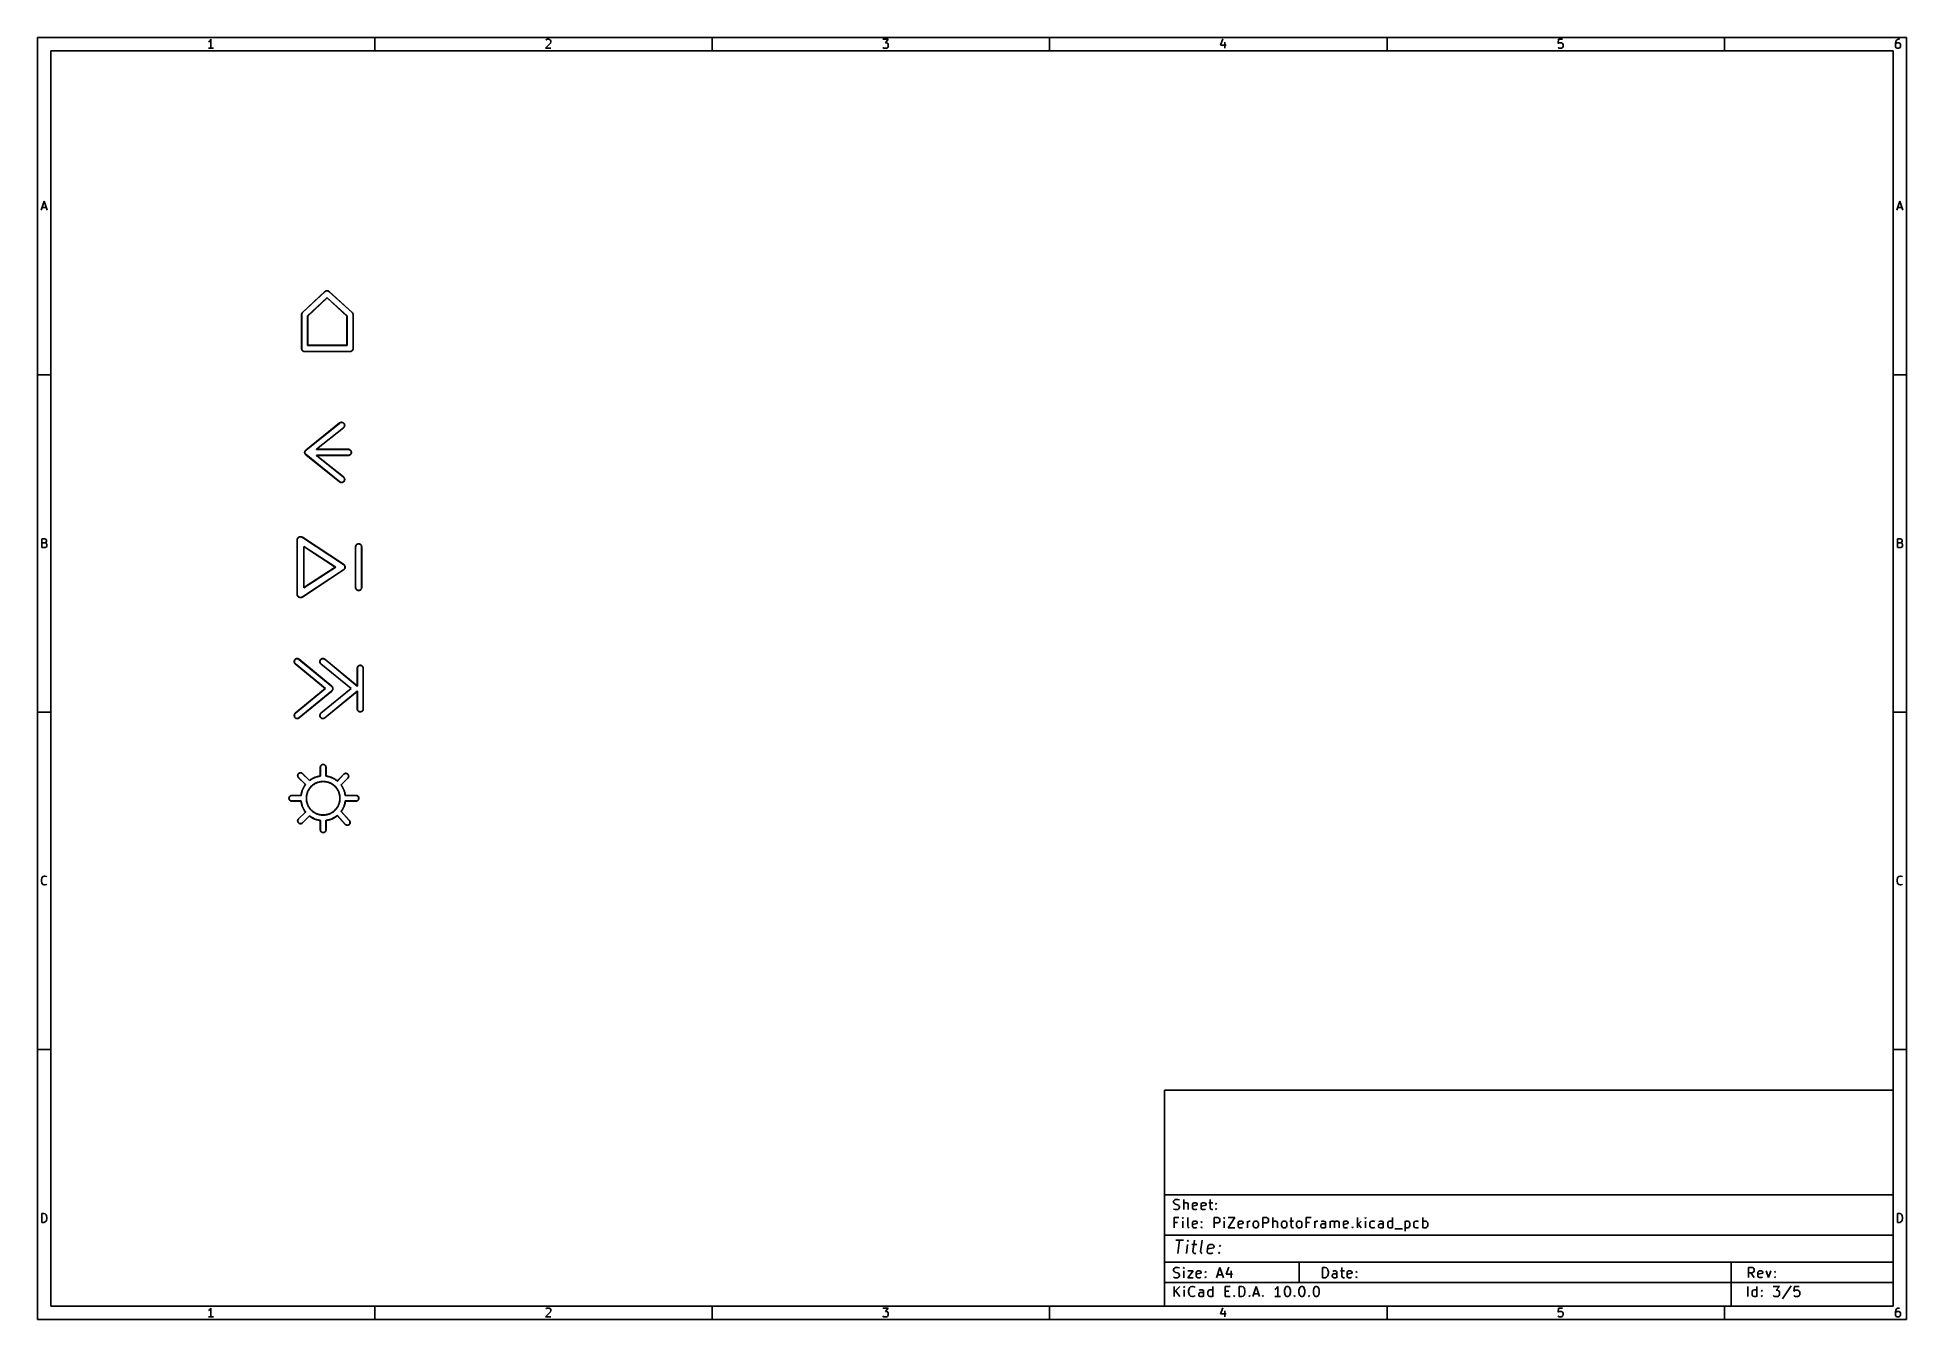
# Model space of a CAD drawing. Header units: inches. Extents: x 0.4 to 11.3, y -7.9 to -0.4.
import ezdxf

# ---------------------------------------------------------------- set-up
doc = ezdxf.new("R2010")
doc.units = ezdxf.units.IN
doc.header["$MEASUREMENT"] = 0
doc.layers.add('Translucent', color=161, linetype='CONTINUOUS', true_color=0x5994dc)

msp = doc.modelspace()

# ---------------------------------------------------------------- linework, layer by layer
at = {"layer": 'BLACK', "linetype": 'CONTINUOUS'}
for p, q in [((0.394, -0.394), (11.299, -0.394)), ((0.394, -7.874), (0.394, -0.394)), ((1.396, -0.417), (1.392, -0.42)), ((1.401, -0.413), (1.396, -0.417)), ((1.406, -0.405), (1.401, -0.413)), ((1.406, -0.456), (1.406, -0.405)), ((2.362, -0.472), (2.362, -0.394)), ((3.387, -0.427), (3.358, -0.456)), ((3.36, -0.41), (3.363, -0.408)), ((3.363, -0.408), (3.367, -0.405)), ((3.367, -0.405), (3.38, -0.405)), ((3.38, -0.405), (3.384, -0.408)), ((3.384, -0.408), (3.387, -0.41)), ((3.387, -0.41), (3.389, -0.415)), ((3.389, -0.42), (3.387, -0.427)), ((3.389, -0.415), (3.389, -0.42)), ((4.331, -0.472), (4.331, -0.394)), ((5.326, -0.405), (5.358, -0.405)), ((5.358, -0.405), (5.341, -0.425)), ((5.341, -0.425), (5.348, -0.425)), ((5.348, -0.425), (5.353, -0.427)), ((5.353, -0.427), (5.355, -0.43)), ((5.355, -0.43), (5.358, -0.435)), ((5.358, -0.435), (5.358, -0.447)), ((6.299, -0.472), (6.299, -0.394)), ((7.309, -0.403), (7.297, -0.439)), ((7.321, -0.422), (7.321, -0.456)), ((8.268, -0.472), (8.268, -0.394)), ((9.268, -0.405), (9.266, -0.43)), ((9.266, -0.43), (9.268, -0.427)), ((9.292, -0.405), (9.268, -0.405)), ((9.268, -0.427), (9.273, -0.425)), ((9.273, -0.425), (9.285, -0.425)), ((9.285, -0.425), (9.29, -0.427)), ((9.29, -0.427), (9.292, -0.43)), ((9.292, -0.43), (9.295, -0.435)), ((9.295, -0.435), (9.295, -0.447)), ((10.236, -0.472), (10.236, -0.394)), ((11.237, -0.417), (11.234, -0.427)), ((11.234, -0.427), (11.234, -0.447)), ((11.237, -0.43), (11.234, -0.435)), ((11.241, -0.41), (11.237, -0.417)), ((11.239, -0.427), (11.237, -0.43)), ((11.244, -0.425), (11.239, -0.427)), ((11.244, -0.408), (11.241, -0.41)), ((11.249, -0.405), (11.244, -0.408)), ((11.254, -0.425), (11.244, -0.425)), ((11.258, -0.405), (11.249, -0.405)), ((11.258, -0.427), (11.254, -0.425)), ((11.261, -0.43), (11.258, -0.427)), ((11.263, -0.435), (11.261, -0.43)), ((11.263, -0.447), (11.263, -0.435)), ((11.299, -0.394), (11.299, -7.874)), ((0.472, -0.472), (11.221, -0.472)), ((0.472, -7.796), (0.472, -0.472)), ((1.421, -0.456), (1.392, -0.456)), ((3.358, -0.456), (3.389, -0.456)), ((5.329, -0.454), (5.326, -0.452)), ((5.333, -0.456), (5.329, -0.454)), ((5.348, -0.456), (5.333, -0.456)), ((5.353, -0.454), (5.348, -0.456)), ((5.355, -0.452), (5.353, -0.454)), ((5.358, -0.447), (5.355, -0.452)), ((7.297, -0.439), (7.329, -0.439)), ((9.268, -0.454), (9.266, -0.452)), ((9.273, -0.456), (9.268, -0.454)), ((9.285, -0.456), (9.273, -0.456)), ((9.29, -0.454), (9.285, -0.456)), ((9.292, -0.452), (9.29, -0.454)), ((9.295, -0.447), (9.292, -0.452)), ((11.221, -0.472), (11.221, -7.796)), ((11.234, -0.447), (11.237, -0.452)), ((11.237, -0.452), (11.239, -0.454)), ((11.239, -0.454), (11.244, -0.456)), ((11.244, -0.456), (11.254, -0.456)), ((11.254, -0.456), (11.258, -0.454)), ((11.258, -0.454), (11.261, -0.452)), ((11.261, -0.452), (11.263, -0.447)), ((0.416, -1.401), (0.433, -1.35)), ((0.421, -1.387), (0.445, -1.387)), ((0.433, -1.35), (0.45, -1.401)), ((11.243, -1.401), (11.26, -1.35)), ((11.248, -1.387), (11.272, -1.387)), ((11.26, -1.35), (11.277, -1.401)), ((0.394, -2.362), (0.472, -2.362)), ((11.299, -2.362), (11.221, -2.362)), ((0.42, -3.37), (0.42, -3.319)), ((0.42, -3.319), (0.437, -3.319)), ((0.437, -3.343), (0.42, -3.343)), ((0.439, -3.37), (0.42, -3.37)), ((0.437, -3.319), (0.442, -3.321)), ((0.442, -3.341), (0.437, -3.343)), ((0.437, -3.343), (0.444, -3.345)), ((0.444, -3.367), (0.439, -3.37)), ((0.442, -3.321), (0.444, -3.324)), ((0.444, -3.338), (0.442, -3.341)), ((0.444, -3.324), (0.446, -3.328)), ((0.446, -3.333), (0.444, -3.338)), ((0.444, -3.345), (0.446, -3.348)), ((0.446, -3.365), (0.444, -3.367)), ((0.446, -3.328), (0.446, -3.333)), ((0.446, -3.348), (0.449, -3.353)), ((0.449, -3.36), (0.446, -3.365)), ((0.449, -3.353), (0.449, -3.36)), ((11.247, -3.37), (11.247, -3.319)), ((11.247, -3.319), (11.264, -3.319)), ((11.264, -3.343), (11.247, -3.343)), ((11.266, -3.37), (11.247, -3.37)), ((11.264, -3.319), (11.268, -3.321)), ((11.268, -3.341), (11.264, -3.343)), ((11.264, -3.343), (11.271, -3.345)), ((11.271, -3.367), (11.266, -3.37)), ((11.268, -3.321), (11.271, -3.324)), ((11.271, -3.338), (11.268, -3.341)), ((11.271, -3.324), (11.273, -3.328)), ((11.273, -3.333), (11.271, -3.338)), ((11.271, -3.345), (11.273, -3.348)), ((11.273, -3.365), (11.271, -3.367)), ((11.273, -3.328), (11.273, -3.333)), ((11.273, -3.348), (11.276, -3.353)), ((11.276, -3.36), (11.273, -3.365)), ((11.276, -3.353), (11.276, -3.36)), ((0.394, -4.331), (0.472, -4.331)), ((11.299, -4.331), (11.221, -4.331)), ((0.417, -5.309), (0.42, -5.299)), ((0.417, -5.316), (0.417, -5.309)), ((0.42, -5.326), (0.417, -5.316)), ((0.42, -5.299), (0.422, -5.294)), ((0.422, -5.331), (0.42, -5.326)), ((0.422, -5.294), (0.427, -5.29)), ((0.427, -5.336), (0.422, -5.331)), ((0.427, -5.29), (0.434, -5.287)), ((0.434, -5.338), (0.427, -5.336)), ((0.434, -5.287), (0.439, -5.287)), ((0.439, -5.338), (0.434, -5.338)), ((0.439, -5.287), (0.446, -5.29)), ((0.446, -5.336), (0.439, -5.338)), ((0.446, -5.29), (0.449, -5.292)), ((0.449, -5.333), (0.446, -5.336)), ((11.244, -5.309), (11.247, -5.299)), ((11.244, -5.316), (11.244, -5.309)), ((11.247, -5.326), (11.244, -5.316)), ((11.247, -5.299), (11.249, -5.294)), ((11.249, -5.331), (11.247, -5.326)), ((11.249, -5.294), (11.254, -5.29)), ((11.254, -5.336), (11.249, -5.331)), ((11.254, -5.29), (11.261, -5.287)), ((11.261, -5.338), (11.254, -5.336)), ((11.261, -5.287), (11.266, -5.287)), ((11.266, -5.338), (11.261, -5.338)), ((11.266, -5.287), (11.273, -5.29)), ((11.273, -5.336), (11.266, -5.338)), ((11.273, -5.29), (11.276, -5.292)), ((11.276, -5.333), (11.273, -5.336)), ((0.394, -6.299), (0.472, -6.299)), ((11.299, -6.299), (11.221, -6.299)), ((6.969, -6.536), (11.221, -6.536)), ((6.969, -7.796), (6.969, -6.536)), ((11.221, -6.536), (11.221, -7.796)), ((6.969, -7.146), (11.221, -7.146)), ((7.023, -7.184), (7.026, -7.179)), ((7.023, -7.19), (7.023, -7.184)), ((7.026, -7.195), (7.023, -7.19)), ((7.026, -7.179), (7.029, -7.176)), ((7.029, -7.198), (7.026, -7.195)), ((7.029, -7.176), (7.034, -7.173)), ((7.034, -7.173), (7.048, -7.173)), ((7.048, -7.173), (7.057, -7.176)), ((7.082, -7.232), (7.082, -7.173)), ((7.085, -7.195), (7.082, -7.198)), ((7.091, -7.193), (7.085, -7.195)), ((7.099, -7.193), (7.091, -7.193)), ((7.105, -7.195), (7.099, -7.193)), ((7.107, -7.201), (7.105, -7.195)), ((7.133, -7.201), (7.136, -7.195)), ((7.136, -7.195), (7.141, -7.193)), ((7.141, -7.193), (7.152, -7.193)), ((7.152, -7.193), (7.158, -7.195)), ((7.158, -7.195), (7.161, -7.201)), ((7.183, -7.201), (7.186, -7.195)), ((7.186, -7.195), (7.192, -7.193)), ((7.192, -7.193), (7.203, -7.193)), ((7.203, -7.193), (7.209, -7.195)), ((7.209, -7.195), (7.212, -7.201)), ((7.228, -7.193), (7.251, -7.193)), ((7.237, -7.173), (7.237, -7.224)), ((7.268, -7.198), (7.271, -7.195)), ((7.271, -7.195), (7.273, -7.198)), ((7.271, -7.195), (7.271, -7.201)), ((0.42, -7.307), (0.42, -7.256)), ((0.42, -7.256), (0.432, -7.256)), ((0.432, -7.256), (0.439, -7.258)), ((0.439, -7.304), (0.432, -7.307)), ((0.439, -7.258), (0.444, -7.263)), ((0.444, -7.3), (0.439, -7.304)), ((0.444, -7.263), (0.446, -7.268)), ((0.446, -7.295), (0.444, -7.3)), ((0.446, -7.268), (0.449, -7.278)), ((0.449, -7.285), (0.446, -7.295)), ((0.449, -7.278), (0.449, -7.285)), ((7.023, -7.229), (7.032, -7.232)), ((7.026, -7.338), (7.026, -7.279)), ((7.026, -7.279), (7.054, -7.279)), ((7.034, -7.201), (7.029, -7.198)), ((7.032, -7.232), (7.046, -7.232)), ((7.046, -7.204), (7.034, -7.201)), ((7.051, -7.207), (7.046, -7.204)), ((7.046, -7.232), (7.051, -7.229)), ((7.054, -7.21), (7.051, -7.207)), ((7.051, -7.229), (7.054, -7.226)), ((7.057, -7.215), (7.054, -7.21)), ((7.054, -7.226), (7.057, -7.221)), ((7.057, -7.221), (7.057, -7.215)), ((7.077, -7.279), (7.074, -7.282)), ((7.074, -7.282), (7.077, -7.285)), ((7.079, -7.282), (7.077, -7.279)), ((7.077, -7.279), (7.077, -7.285)), ((7.077, -7.285), (7.079, -7.282)), ((7.077, -7.338), (7.077, -7.299)), ((7.105, -7.33), (7.105, -7.279)), ((7.107, -7.232), (7.107, -7.201)), ((7.133, -7.224), (7.133, -7.201)), ((7.161, -7.207), (7.133, -7.212)), ((7.136, -7.229), (7.133, -7.224)), ((7.133, -7.307), (7.136, -7.302)), ((7.141, -7.232), (7.136, -7.229)), ((7.136, -7.302), (7.141, -7.299)), ((7.152, -7.232), (7.141, -7.232)), ((7.141, -7.299), (7.152, -7.299)), ((7.158, -7.229), (7.152, -7.232)), ((7.152, -7.299), (7.158, -7.302)), ((7.158, -7.302), (7.161, -7.307)), ((7.161, -7.201), (7.161, -7.207)), ((7.183, -7.224), (7.183, -7.201)), ((7.212, -7.207), (7.183, -7.212)), ((7.186, -7.229), (7.183, -7.224)), ((7.183, -7.305), (7.186, -7.302)), ((7.186, -7.307), (7.183, -7.305)), ((7.192, -7.232), (7.186, -7.229)), ((7.186, -7.302), (7.189, -7.305)), ((7.186, -7.302), (7.186, -7.307)), ((7.189, -7.305), (7.186, -7.307)), ((7.203, -7.232), (7.192, -7.232)), ((7.209, -7.229), (7.203, -7.232)), ((7.212, -7.201), (7.212, -7.207)), ((7.237, -7.224), (7.24, -7.229)), ((7.24, -7.229), (7.245, -7.232)), ((7.245, -7.232), (7.251, -7.232)), ((7.259, -7.338), (7.259, -7.279)), ((7.259, -7.279), (7.282, -7.279)), ((7.271, -7.201), (7.268, -7.198)), ((7.268, -7.229), (7.271, -7.226)), ((7.271, -7.232), (7.268, -7.229)), ((7.273, -7.198), (7.271, -7.201)), ((7.271, -7.226), (7.273, -7.229)), ((7.271, -7.226), (7.271, -7.232)), ((7.273, -7.229), (7.271, -7.232)), ((7.282, -7.279), (7.287, -7.282)), ((7.287, -7.282), (7.29, -7.285)), ((7.29, -7.305), (7.287, -7.307)), ((7.29, -7.285), (7.293, -7.291)), ((7.293, -7.299), (7.29, -7.305)), ((7.293, -7.291), (7.293, -7.299)), ((7.318, -7.279), (7.316, -7.282)), ((7.316, -7.282), (7.318, -7.285)), ((7.321, -7.282), (7.318, -7.279)), ((7.318, -7.279), (7.318, -7.285)), ((7.318, -7.285), (7.321, -7.282)), ((7.318, -7.338), (7.318, -7.299)), ((7.341, -7.279), (7.38, -7.279)), ((7.38, -7.279), (7.341, -7.338)), ((7.4, -7.307), (7.403, -7.302)), ((7.403, -7.302), (7.408, -7.299)), ((7.408, -7.299), (7.42, -7.299)), ((7.42, -7.299), (7.425, -7.302)), ((7.425, -7.302), (7.428, -7.307)), ((7.453, -7.338), (7.453, -7.299)), ((7.453, -7.31), (7.456, -7.305)), ((7.456, -7.305), (7.459, -7.302)), ((7.459, -7.302), (7.465, -7.299)), ((7.465, -7.299), (7.47, -7.299)), ((7.487, -7.31), (7.49, -7.305)), ((7.49, -7.305), (7.493, -7.302)), ((7.493, -7.302), (7.498, -7.299)), ((7.498, -7.299), (7.507, -7.299)), ((7.507, -7.299), (7.512, -7.302)), ((7.512, -7.302), (7.515, -7.305)), ((7.515, -7.305), (7.518, -7.31)), ((7.543, -7.338), (7.543, -7.279)), ((7.543, -7.279), (7.566, -7.279)), ((7.566, -7.279), (7.571, -7.282)), ((7.571, -7.282), (7.574, -7.285)), ((7.574, -7.305), (7.571, -7.307)), ((7.574, -7.285), (7.577, -7.291)), ((7.577, -7.299), (7.574, -7.305)), ((7.577, -7.291), (7.577, -7.299)), ((7.602, -7.338), (7.602, -7.279)), ((7.605, -7.302), (7.602, -7.305)), ((7.611, -7.299), (7.605, -7.302)), ((7.619, -7.299), (7.611, -7.299)), ((7.625, -7.302), (7.619, -7.299)), ((7.628, -7.307), (7.625, -7.302)), ((7.653, -7.31), (7.656, -7.305)), ((7.656, -7.305), (7.659, -7.302)), ((7.659, -7.302), (7.664, -7.299)), ((7.664, -7.299), (7.673, -7.299)), ((7.673, -7.299), (7.678, -7.302)), ((7.678, -7.302), (7.681, -7.305)), ((7.681, -7.305), (7.684, -7.31)), ((7.701, -7.299), (7.723, -7.299)), ((7.709, -7.279), (7.709, -7.33)), ((7.74, -7.31), (7.743, -7.305)), ((7.743, -7.305), (7.746, -7.302)), ((7.746, -7.302), (7.751, -7.299)), ((7.751, -7.299), (7.76, -7.299)), ((7.76, -7.299), (7.766, -7.302)), ((7.766, -7.302), (7.768, -7.305)), ((7.768, -7.305), (7.771, -7.31)), ((7.796, -7.338), (7.796, -7.279)), ((7.796, -7.279), (7.825, -7.279)), ((7.847, -7.338), (7.847, -7.299)), ((7.847, -7.31), (7.85, -7.305)), ((7.85, -7.305), (7.853, -7.302)), ((7.853, -7.302), (7.858, -7.299)), ((7.858, -7.299), (7.864, -7.299)), ((7.889, -7.299), (7.884, -7.302)), ((7.9, -7.299), (7.889, -7.299)), ((7.906, -7.302), (7.9, -7.299)), ((7.909, -7.307), (7.906, -7.302)), ((7.937, -7.338), (7.937, -7.299)), ((7.937, -7.305), (7.94, -7.302)), ((7.94, -7.302), (7.945, -7.299)), ((7.945, -7.299), (7.954, -7.299)), ((7.954, -7.299), (7.96, -7.302)), ((7.96, -7.302), (7.962, -7.307)), ((7.962, -7.307), (7.965, -7.302)), ((7.965, -7.302), (7.971, -7.299)), ((7.971, -7.299), (7.979, -7.299)), ((7.979, -7.299), (7.985, -7.302)), ((7.985, -7.302), (7.988, -7.307)), ((8.013, -7.307), (8.016, -7.302)), ((8.016, -7.302), (8.021, -7.299)), ((8.021, -7.299), (8.033, -7.299)), ((8.033, -7.299), (8.038, -7.302)), ((8.038, -7.302), (8.041, -7.307)), ((8.095, -7.338), (8.095, -7.279)), ((8.117, -7.299), (8.095, -7.321)), ((8.142, -7.279), (8.14, -7.282)), ((8.14, -7.282), (8.142, -7.285)), ((8.145, -7.282), (8.142, -7.279)), ((8.142, -7.279), (8.142, -7.285)), ((8.142, -7.285), (8.145, -7.282)), ((8.142, -7.338), (8.142, -7.299)), ((8.168, -7.31), (8.17, -7.305)), ((8.17, -7.305), (8.173, -7.302)), ((8.173, -7.302), (8.179, -7.299)), ((8.179, -7.299), (8.19, -7.299)), ((8.19, -7.299), (8.196, -7.302)), ((8.227, -7.299), (8.221, -7.302)), ((8.238, -7.299), (8.227, -7.299)), ((8.244, -7.302), (8.238, -7.299)), ((8.246, -7.307), (8.244, -7.302)), ((8.272, -7.31), (8.275, -7.305)), ((8.275, -7.305), (8.277, -7.302)), ((8.277, -7.302), (8.283, -7.299)), ((8.283, -7.299), (8.294, -7.299)), ((8.294, -7.299), (8.3, -7.302)), ((8.3, -7.338), (8.3, -7.279)), ((8.373, -7.299), (8.373, -7.358)), ((8.373, -7.302), (8.379, -7.299)), ((8.379, -7.299), (8.39, -7.299)), ((8.39, -7.299), (8.395, -7.302)), ((8.395, -7.302), (8.398, -7.305)), ((8.398, -7.305), (8.401, -7.31)), ((8.424, -7.31), (8.426, -7.305)), ((8.426, -7.305), (8.429, -7.302)), ((8.429, -7.302), (8.435, -7.299)), ((8.435, -7.299), (8.446, -7.299)), ((8.446, -7.299), (8.452, -7.302)), ((8.477, -7.338), (8.477, -7.279)), ((8.477, -7.302), (8.483, -7.299)), ((8.483, -7.299), (8.494, -7.299)), ((8.494, -7.299), (8.499, -7.302)), ((8.499, -7.302), (8.502, -7.305)), ((8.502, -7.305), (8.505, -7.31)), ((11.247, -7.307), (11.247, -7.256)), ((11.247, -7.256), (11.259, -7.256)), ((11.259, -7.256), (11.266, -7.258)), ((11.266, -7.304), (11.259, -7.307)), ((11.266, -7.258), (11.271, -7.263)), ((11.271, -7.3), (11.266, -7.304)), ((11.271, -7.263), (11.273, -7.268)), ((11.273, -7.295), (11.271, -7.3)), ((11.273, -7.268), (11.276, -7.278)), ((11.276, -7.285), (11.273, -7.295)), ((11.276, -7.278), (11.276, -7.285)), ((0.432, -7.307), (0.42, -7.307)), ((6.969, -7.382), (11.221, -7.382)), ((7.046, -7.307), (7.026, -7.307)), ((7.035, -7.41), (7.08, -7.41)), ((7.048, -7.489), (7.058, -7.41)), ((7.106, -7.41), (7.102, -7.414)), ((7.102, -7.414), (7.105, -7.417)), ((7.107, -7.336), (7.105, -7.33)), ((7.106, -7.41), (7.105, -7.417)), ((7.105, -7.417), (7.11, -7.414)), ((7.11, -7.414), (7.106, -7.41)), ((7.113, -7.338), (7.107, -7.336)), ((7.133, -7.33), (7.133, -7.307)), ((7.161, -7.313), (7.133, -7.319)), ((7.136, -7.336), (7.133, -7.33)), ((7.144, -7.41), (7.135, -7.477)), ((7.141, -7.338), (7.136, -7.336)), ((7.152, -7.338), (7.141, -7.338)), ((7.158, -7.336), (7.152, -7.338)), ((7.161, -7.307), (7.161, -7.313)), ((7.18, -7.477), (7.189, -7.41)), ((7.183, -7.336), (7.186, -7.333)), ((7.186, -7.338), (7.183, -7.336)), ((7.186, -7.333), (7.189, -7.336)), ((7.186, -7.333), (7.186, -7.338)), ((7.189, -7.336), (7.186, -7.338)), ((7.282, -7.31), (7.259, -7.31)), ((7.287, -7.307), (7.282, -7.31)), ((7.341, -7.338), (7.38, -7.338)), ((7.4, -7.33), (7.4, -7.307)), ((7.428, -7.313), (7.4, -7.319)), ((7.403, -7.336), (7.4, -7.33)), ((7.408, -7.338), (7.403, -7.336)), ((7.42, -7.338), (7.408, -7.338)), ((7.425, -7.336), (7.42, -7.338)), ((7.428, -7.307), (7.428, -7.313)), ((7.487, -7.327), (7.487, -7.31)), ((7.49, -7.333), (7.487, -7.327)), ((7.493, -7.336), (7.49, -7.333)), ((7.498, -7.338), (7.493, -7.336)), ((7.507, -7.338), (7.498, -7.338)), ((7.512, -7.336), (7.507, -7.338)), ((7.515, -7.333), (7.512, -7.336)), ((7.518, -7.327), (7.515, -7.333)), ((7.518, -7.31), (7.518, -7.327)), ((7.566, -7.31), (7.543, -7.31)), ((7.571, -7.307), (7.566, -7.31)), ((7.628, -7.338), (7.628, -7.307)), ((7.653, -7.327), (7.653, -7.31)), ((7.656, -7.333), (7.653, -7.327)), ((7.659, -7.336), (7.656, -7.333)), ((7.664, -7.338), (7.659, -7.336)), ((7.673, -7.338), (7.664, -7.338)), ((7.678, -7.336), (7.673, -7.338)), ((7.681, -7.333), (7.678, -7.336)), ((7.684, -7.327), (7.681, -7.333)), ((7.684, -7.31), (7.684, -7.327)), ((7.709, -7.33), (7.712, -7.336)), ((7.712, -7.336), (7.718, -7.338)), ((7.718, -7.338), (7.723, -7.338)), ((7.74, -7.327), (7.74, -7.31)), ((7.743, -7.333), (7.74, -7.327)), ((7.746, -7.336), (7.743, -7.333)), ((7.751, -7.338), (7.746, -7.336)), ((7.76, -7.338), (7.751, -7.338)), ((7.766, -7.336), (7.76, -7.338)), ((7.768, -7.333), (7.766, -7.336)), ((7.771, -7.327), (7.768, -7.333)), ((7.771, -7.31), (7.771, -7.327)), ((7.816, -7.307), (7.796, -7.307)), ((7.881, -7.324), (7.884, -7.319)), ((7.881, -7.33), (7.881, -7.324)), ((7.884, -7.336), (7.881, -7.33)), ((7.884, -7.319), (7.889, -7.316)), ((7.889, -7.338), (7.884, -7.336)), ((7.889, -7.316), (7.903, -7.316)), ((7.903, -7.338), (7.889, -7.338)), ((7.903, -7.316), (7.909, -7.313)), ((7.909, -7.336), (7.903, -7.338)), ((7.909, -7.338), (7.909, -7.307)), ((7.962, -7.307), (7.962, -7.338)), ((7.988, -7.307), (7.988, -7.338)), ((8.013, -7.33), (8.013, -7.307)), ((8.041, -7.313), (8.013, -7.319)), ((8.016, -7.336), (8.013, -7.33)), ((8.021, -7.338), (8.016, -7.336)), ((8.033, -7.338), (8.021, -7.338)), ((8.038, -7.336), (8.033, -7.338)), ((8.041, -7.307), (8.041, -7.313)), ((8.064, -7.336), (8.066, -7.333)), ((8.066, -7.338), (8.064, -7.336)), ((8.066, -7.333), (8.069, -7.336)), ((8.066, -7.333), (8.066, -7.338)), ((8.069, -7.336), (8.066, -7.338)), ((8.1, -7.316), (8.117, -7.338)), ((8.168, -7.327), (8.168, -7.31)), ((8.17, -7.333), (8.168, -7.327)), ((8.173, -7.336), (8.17, -7.333)), ((8.179, -7.338), (8.173, -7.336)), ((8.19, -7.338), (8.179, -7.338)), ((8.196, -7.336), (8.19, -7.338)), ((8.218, -7.324), (8.221, -7.319)), ((8.218, -7.33), (8.218, -7.324)), ((8.221, -7.336), (8.218, -7.33)), ((8.221, -7.319), (8.227, -7.316)), ((8.227, -7.338), (8.221, -7.336)), ((8.227, -7.316), (8.241, -7.316)), ((8.241, -7.338), (8.227, -7.338)), ((8.241, -7.316), (8.246, -7.313)), ((8.246, -7.336), (8.241, -7.338)), ((8.246, -7.338), (8.246, -7.307)), ((8.272, -7.327), (8.272, -7.31)), ((8.275, -7.333), (8.272, -7.327)), ((8.277, -7.336), (8.275, -7.333)), ((8.283, -7.338), (8.277, -7.336)), ((8.294, -7.338), (8.283, -7.338)), ((8.3, -7.336), (8.294, -7.338)), ((8.314, -7.344), (8.359, -7.344)), ((8.379, -7.338), (8.373, -7.336)), ((8.39, -7.338), (8.379, -7.338)), ((8.395, -7.336), (8.39, -7.338)), ((8.398, -7.333), (8.395, -7.336)), ((8.401, -7.327), (8.398, -7.333)), ((8.401, -7.31), (8.401, -7.327)), ((8.424, -7.327), (8.424, -7.31)), ((8.426, -7.333), (8.424, -7.327)), ((8.429, -7.336), (8.426, -7.333)), ((8.435, -7.338), (8.429, -7.336)), ((8.446, -7.338), (8.435, -7.338)), ((8.452, -7.336), (8.446, -7.338)), ((8.483, -7.338), (8.477, -7.336)), ((8.494, -7.338), (8.483, -7.338)), ((8.499, -7.336), (8.494, -7.338)), ((8.502, -7.333), (8.499, -7.336)), ((8.505, -7.327), (8.502, -7.333)), ((8.505, -7.31), (8.505, -7.327)), ((11.259, -7.307), (11.247, -7.307)), ((7.097, -7.489), (7.103, -7.436)), ((7.129, -7.436), (7.159, -7.436)), ((7.135, -7.477), (7.138, -7.485)), ((7.138, -7.485), (7.145, -7.489)), ((7.145, -7.489), (7.153, -7.489)), ((7.183, -7.485), (7.18, -7.477)), ((7.19, -7.489), (7.183, -7.485)), ((7.218, -7.477), (7.222, -7.447)), ((7.221, -7.485), (7.218, -7.477)), ((7.258, -7.455), (7.22, -7.462)), ((7.228, -7.489), (7.221, -7.485)), ((7.222, -7.447), (7.226, -7.44)), ((7.226, -7.44), (7.234, -7.436)), ((7.243, -7.489), (7.228, -7.489)), ((7.234, -7.436), (7.249, -7.436)), ((7.251, -7.485), (7.243, -7.489)), ((7.249, -7.436), (7.256, -7.44)), ((7.256, -7.44), (7.259, -7.447)), ((7.259, -7.447), (7.258, -7.455)), ((7.285, -7.485), (7.289, -7.481)), ((7.288, -7.489), (7.285, -7.485)), ((7.289, -7.481), (7.288, -7.489)), ((7.292, -7.485), (7.288, -7.489)), ((7.289, -7.481), (7.292, -7.485)), ((7.29, -7.444), (7.294, -7.44)), ((7.293, -7.447), (7.29, -7.444)), ((7.294, -7.44), (7.293, -7.447)), ((7.297, -7.444), (7.293, -7.447)), ((7.294, -7.44), (7.297, -7.444)), ((6.969, -7.54), (11.221, -7.54)), ((7.023, -7.582), (7.026, -7.576)), ((7.023, -7.587), (7.023, -7.582)), ((7.026, -7.593), (7.023, -7.587)), ((7.023, -7.627), (7.032, -7.63)), ((7.026, -7.576), (7.029, -7.573)), ((7.029, -7.596), (7.026, -7.593)), ((7.029, -7.573), (7.034, -7.571)), ((7.034, -7.599), (7.029, -7.596)), ((7.032, -7.63), (7.046, -7.63)), ((7.034, -7.571), (7.048, -7.571)), ((7.046, -7.602), (7.034, -7.599)), ((7.051, -7.604), (7.046, -7.602)), ((7.046, -7.63), (7.051, -7.627)), ((7.048, -7.571), (7.057, -7.573)), ((7.054, -7.607), (7.051, -7.604)), ((7.051, -7.627), (7.054, -7.624)), ((7.057, -7.613), (7.054, -7.607)), ((7.054, -7.624), (7.057, -7.618)), ((7.057, -7.618), (7.057, -7.613)), ((7.082, -7.571), (7.079, -7.573)), ((7.079, -7.573), (7.082, -7.576)), ((7.085, -7.573), (7.082, -7.571)), ((7.082, -7.571), (7.082, -7.576)), ((7.082, -7.576), (7.085, -7.573)), ((7.082, -7.63), (7.082, -7.59)), ((7.105, -7.59), (7.136, -7.59)), ((7.136, -7.59), (7.105, -7.63)), ((7.105, -7.63), (7.136, -7.63)), ((7.155, -7.599), (7.158, -7.593)), ((7.155, -7.621), (7.155, -7.599)), ((7.183, -7.604), (7.155, -7.61)), ((7.158, -7.627), (7.155, -7.621)), ((7.158, -7.593), (7.164, -7.59)), ((7.164, -7.63), (7.158, -7.627)), ((7.164, -7.59), (7.175, -7.59)), ((7.175, -7.63), (7.164, -7.63)), ((7.175, -7.59), (7.181, -7.593)), ((7.181, -7.627), (7.175, -7.63)), ((7.181, -7.593), (7.183, -7.599)), ((7.183, -7.599), (7.183, -7.604)), ((7.206, -7.596), (7.209, -7.593)), ((7.209, -7.599), (7.206, -7.596)), ((7.206, -7.627), (7.209, -7.624)), ((7.209, -7.63), (7.206, -7.627)), ((7.209, -7.593), (7.212, -7.596)), ((7.209, -7.593), (7.209, -7.599)), ((7.212, -7.596), (7.209, -7.599)), ((7.209, -7.624), (7.212, -7.627)), ((7.209, -7.624), (7.209, -7.63)), ((7.212, -7.627), (7.209, -7.63)), ((7.273, -7.63), (7.293, -7.571)), ((7.279, -7.613), (7.307, -7.613)), ((7.293, -7.571), (7.313, -7.63)), ((7.344, -7.568), (7.33, -7.61)), ((7.33, -7.61), (7.366, -7.61)), ((7.358, -7.59), (7.358, -7.63)), ((7.756, -7.54), (7.756, -7.658)), ((7.892, -7.63), (7.892, -7.571)), ((7.892, -7.571), (7.906, -7.571)), ((7.906, -7.63), (7.892, -7.63)), ((7.906, -7.571), (7.915, -7.573)), ((7.915, -7.627), (7.906, -7.63)), ((7.915, -7.573), (7.92, -7.579)), ((7.92, -7.621), (7.915, -7.627)), ((7.92, -7.579), (7.923, -7.585)), ((7.923, -7.616), (7.92, -7.621)), ((7.923, -7.585), (7.926, -7.596)), ((7.926, -7.604), (7.923, -7.616)), ((7.926, -7.596), (7.926, -7.604)), ((7.948, -7.616), (7.951, -7.61)), ((7.948, -7.621), (7.948, -7.616)), ((7.951, -7.627), (7.948, -7.621)), ((7.957, -7.59), (7.951, -7.593)), ((7.951, -7.61), (7.957, -7.607)), ((7.957, -7.63), (7.951, -7.627)), ((7.968, -7.59), (7.957, -7.59)), ((7.957, -7.607), (7.971, -7.607)), ((7.971, -7.63), (7.957, -7.63)), ((7.974, -7.593), (7.968, -7.59)), ((7.971, -7.607), (7.976, -7.604)), ((7.976, -7.627), (7.971, -7.63)), ((7.976, -7.599), (7.974, -7.593)), ((7.976, -7.63), (7.976, -7.599)), ((7.996, -7.59), (8.019, -7.59)), ((8.005, -7.571), (8.005, -7.621)), ((8.005, -7.621), (8.007, -7.627)), ((8.007, -7.627), (8.013, -7.63)), ((8.013, -7.63), (8.019, -7.63)), ((8.035, -7.599), (8.038, -7.593)), ((8.035, -7.621), (8.035, -7.599)), ((8.064, -7.604), (8.035, -7.61)), ((8.038, -7.627), (8.035, -7.621)), ((8.038, -7.593), (8.044, -7.59)), ((8.044, -7.63), (8.038, -7.627)), ((8.044, -7.59), (8.055, -7.59)), ((8.055, -7.63), (8.044, -7.63)), ((8.055, -7.59), (8.061, -7.593)), ((8.061, -7.627), (8.055, -7.63)), ((8.061, -7.593), (8.064, -7.599)), ((8.064, -7.599), (8.064, -7.604)), ((8.086, -7.596), (8.089, -7.593)), ((8.089, -7.599), (8.086, -7.596)), ((8.086, -7.627), (8.089, -7.624)), ((8.089, -7.63), (8.086, -7.627)), ((8.089, -7.593), (8.092, -7.596)), ((8.089, -7.593), (8.089, -7.599)), ((8.092, -7.596), (8.089, -7.599)), ((8.089, -7.624), (8.092, -7.627)), ((8.089, -7.624), (8.089, -7.63)), ((8.092, -7.627), (8.089, -7.63)), ((10.276, -7.54), (10.276, -7.796)), ((10.376, -7.629), (10.376, -7.57)), ((10.376, -7.57), (10.399, -7.57)), ((10.399, -7.601), (10.376, -7.601)), ((10.41, -7.629), (10.39, -7.601)), ((10.399, -7.57), (10.404, -7.573)), ((10.404, -7.598), (10.399, -7.601)), ((10.404, -7.573), (10.407, -7.576)), ((10.407, -7.596), (10.404, -7.598)), ((10.407, -7.576), (10.41, -7.582)), ((10.41, -7.59), (10.407, -7.596)), ((10.41, -7.582), (10.41, -7.59)), ((10.432, -7.598), (10.435, -7.593)), ((10.432, -7.621), (10.432, -7.598)), ((10.461, -7.604), (10.432, -7.61)), ((10.435, -7.627), (10.432, -7.621)), ((10.435, -7.593), (10.441, -7.59)), ((10.441, -7.629), (10.435, -7.627)), ((10.441, -7.59), (10.452, -7.59)), ((10.452, -7.629), (10.441, -7.629)), ((10.452, -7.59), (10.458, -7.593)), ((10.458, -7.627), (10.452, -7.629)), ((10.458, -7.593), (10.461, -7.598)), ((10.461, -7.598), (10.461, -7.604)), ((10.48, -7.59), (10.494, -7.629)), ((10.494, -7.629), (10.508, -7.59)), ((10.528, -7.596), (10.531, -7.593)), ((10.531, -7.598), (10.528, -7.596)), ((10.528, -7.627), (10.531, -7.624)), ((10.531, -7.629), (10.528, -7.627)), ((10.531, -7.593), (10.534, -7.596)), ((10.531, -7.593), (10.531, -7.598)), ((10.534, -7.596), (10.531, -7.598)), ((10.531, -7.624), (10.534, -7.627)), ((10.531, -7.624), (10.531, -7.629)), ((10.534, -7.627), (10.531, -7.629)), ((6.969, -7.658), (11.221, -7.658)), ((7.026, -7.74), (7.026, -7.681)), ((7.06, -7.681), (7.026, -7.715)), ((7.06, -7.74), (7.034, -7.706)), ((7.085, -7.681), (7.082, -7.684)), ((7.082, -7.684), (7.085, -7.686)), ((7.088, -7.684), (7.085, -7.681)), ((7.085, -7.681), (7.085, -7.686)), ((7.085, -7.686), (7.088, -7.684)), ((7.085, -7.74), (7.085, -7.701)), ((7.11, -7.706), (7.113, -7.695)), ((7.11, -7.715), (7.11, -7.706)), ((7.113, -7.726), (7.11, -7.715)), ((7.113, -7.695), (7.116, -7.689)), ((7.116, -7.731), (7.113, -7.726)), ((7.116, -7.689), (7.122, -7.684)), ((7.122, -7.737), (7.116, -7.731)), ((7.122, -7.684), (7.13, -7.681)), ((7.13, -7.74), (7.122, -7.737)), ((7.13, -7.681), (7.136, -7.681)), ((7.136, -7.74), (7.13, -7.74)), ((7.136, -7.681), (7.144, -7.684)), ((7.144, -7.737), (7.136, -7.74)), ((7.144, -7.684), (7.147, -7.686)), ((7.147, -7.734), (7.144, -7.737)), ((7.169, -7.726), (7.172, -7.72)), ((7.169, -7.731), (7.169, -7.726)), ((7.172, -7.737), (7.169, -7.731)), ((7.178, -7.701), (7.172, -7.703)), ((7.172, -7.72), (7.178, -7.717)), ((7.178, -7.74), (7.172, -7.737)), ((7.189, -7.701), (7.178, -7.701)), ((7.178, -7.717), (7.192, -7.717)), ((7.192, -7.74), (7.178, -7.74)), ((7.195, -7.703), (7.189, -7.701)), ((7.192, -7.717), (7.197, -7.715)), ((7.197, -7.737), (7.192, -7.74)), ((7.197, -7.709), (7.195, -7.703)), ((7.197, -7.74), (7.197, -7.709)), ((7.223, -7.712), (7.226, -7.706)), ((7.223, -7.729), (7.223, -7.712)), ((7.226, -7.734), (7.223, -7.729)), ((7.226, -7.706), (7.228, -7.703)), ((7.228, -7.737), (7.226, -7.734)), ((7.228, -7.703), (7.234, -7.701)), ((7.234, -7.74), (7.228, -7.737)), ((7.234, -7.701), (7.245, -7.701)), ((7.245, -7.74), (7.234, -7.74)), ((7.245, -7.701), (7.251, -7.703)), ((7.251, -7.737), (7.245, -7.74)), ((7.251, -7.74), (7.251, -7.681)), ((7.324, -7.74), (7.324, -7.681)), ((7.324, -7.681), (7.352, -7.681)), ((7.324, -7.709), (7.344, -7.709)), ((7.352, -7.74), (7.324, -7.74)), ((7.375, -7.737), (7.377, -7.734)), ((7.377, -7.74), (7.375, -7.737)), ((7.377, -7.734), (7.38, -7.737)), ((7.377, -7.734), (7.377, -7.74)), ((7.38, -7.737), (7.377, -7.74)), ((7.406, -7.74), (7.406, -7.681)), ((7.406, -7.681), (7.42, -7.681)), ((7.42, -7.74), (7.406, -7.74)), ((7.42, -7.681), (7.428, -7.684)), ((7.428, -7.737), (7.42, -7.74)), ((7.428, -7.684), (7.434, -7.689)), ((7.434, -7.731), (7.428, -7.737)), ((7.434, -7.689), (7.436, -7.695)), ((7.436, -7.726), (7.434, -7.731)), ((7.436, -7.695), (7.439, -7.706)), ((7.439, -7.715), (7.436, -7.726)), ((7.439, -7.706), (7.439, -7.715)), ((7.462, -7.737), (7.465, -7.734)), ((7.465, -7.74), (7.462, -7.737)), ((7.465, -7.734), (7.467, -7.737)), ((7.465, -7.734), (7.465, -7.74)), ((7.467, -7.737), (7.465, -7.74)), ((7.484, -7.74), (7.504, -7.681)), ((7.49, -7.723), (7.518, -7.723)), ((7.504, -7.681), (7.524, -7.74)), ((7.541, -7.737), (7.543, -7.734)), ((7.543, -7.74), (7.541, -7.737)), ((7.543, -7.734), (7.546, -7.737)), ((7.543, -7.734), (7.543, -7.74)), ((7.546, -7.737), (7.543, -7.74)), ((7.619, -7.695), (7.614, -7.698)), ((7.647, -7.74), (7.614, -7.74)), ((7.625, -7.689), (7.619, -7.695)), ((7.631, -7.681), (7.625, -7.689)), ((7.631, -7.74), (7.631, -7.681)), ((7.67, -7.703), (7.673, -7.692)), ((7.67, -7.717), (7.67, -7.703)), ((7.673, -7.729), (7.67, -7.717)), ((7.673, -7.692), (7.676, -7.686)), ((7.676, -7.734), (7.673, -7.729)), ((7.676, -7.686), (7.678, -7.684)), ((7.678, -7.737), (7.676, -7.734)), ((7.678, -7.684), (7.684, -7.681)), ((7.684, -7.74), (7.678, -7.737)), ((7.684, -7.681), (7.69, -7.681)), ((7.69, -7.74), (7.684, -7.74)), ((7.69, -7.681), (7.695, -7.684)), ((7.695, -7.737), (7.69, -7.74)), ((7.695, -7.684), (7.698, -7.686)), ((7.698, -7.734), (7.695, -7.737)), ((7.698, -7.686), (7.701, -7.692)), ((7.701, -7.729), (7.698, -7.734)), ((7.701, -7.692), (7.704, -7.703)), ((7.704, -7.717), (7.701, -7.729)), ((7.704, -7.703), (7.704, -7.717)), ((7.726, -7.737), (7.729, -7.734)), ((7.729, -7.74), (7.726, -7.737)), ((7.729, -7.734), (7.732, -7.737)), ((7.729, -7.734), (7.729, -7.74)), ((7.732, -7.737), (7.729, -7.74)), ((7.754, -7.703), (7.757, -7.692)), ((7.754, -7.717), (7.754, -7.703)), ((7.757, -7.729), (7.754, -7.717)), ((7.757, -7.692), (7.76, -7.686)), ((7.76, -7.734), (7.757, -7.729)), ((7.76, -7.686), (7.763, -7.684)), ((7.763, -7.737), (7.76, -7.734)), ((7.763, -7.684), (7.768, -7.681)), ((7.768, -7.74), (7.763, -7.737)), ((7.768, -7.681), (7.774, -7.681)), ((7.774, -7.74), (7.768, -7.74)), ((7.774, -7.681), (7.78, -7.684)), ((7.78, -7.737), (7.774, -7.74)), ((7.78, -7.684), (7.782, -7.686)), ((7.782, -7.734), (7.78, -7.737)), ((7.782, -7.686), (7.785, -7.692)), ((7.785, -7.729), (7.782, -7.734)), ((7.785, -7.692), (7.788, -7.703)), ((7.788, -7.717), (7.785, -7.729)), ((7.788, -7.703), (7.788, -7.717)), ((7.81, -7.737), (7.813, -7.734)), ((7.813, -7.74), (7.81, -7.737)), ((7.813, -7.734), (7.816, -7.737)), ((7.813, -7.734), (7.813, -7.74)), ((7.816, -7.737), (7.813, -7.74)), ((7.839, -7.703), (7.841, -7.692)), ((7.839, -7.717), (7.839, -7.703)), ((7.841, -7.729), (7.839, -7.717)), ((7.841, -7.692), (7.844, -7.686)), ((7.844, -7.734), (7.841, -7.729)), ((7.844, -7.686), (7.847, -7.684)), ((7.847, -7.737), (7.844, -7.734)), ((7.847, -7.684), (7.853, -7.681)), ((7.853, -7.74), (7.847, -7.737)), ((7.853, -7.681), (7.858, -7.681)), ((7.858, -7.74), (7.853, -7.74)), ((7.858, -7.681), (7.864, -7.684)), ((7.864, -7.737), (7.858, -7.74)), ((7.864, -7.684), (7.867, -7.686)), ((7.867, -7.734), (7.864, -7.737)), ((7.867, -7.686), (7.87, -7.692)), ((7.87, -7.729), (7.867, -7.734)), ((7.87, -7.692), (7.872, -7.703)), ((7.872, -7.717), (7.87, -7.729)), ((7.872, -7.703), (7.872, -7.717)), ((10.372, -7.74), (10.372, -7.681)), ((10.398, -7.712), (10.4, -7.706)), ((10.398, -7.729), (10.398, -7.712)), ((10.4, -7.734), (10.398, -7.729)), ((10.4, -7.706), (10.403, -7.703)), ((10.403, -7.737), (10.4, -7.734)), ((10.403, -7.703), (10.409, -7.701)), ((10.409, -7.74), (10.403, -7.737)), ((10.409, -7.701), (10.42, -7.701)), ((10.42, -7.74), (10.409, -7.74)), ((10.42, -7.701), (10.426, -7.703)), ((10.426, -7.737), (10.42, -7.74)), ((10.426, -7.74), (10.426, -7.681)), ((10.451, -7.706), (10.454, -7.703)), ((10.454, -7.709), (10.451, -7.706)), ((10.451, -7.737), (10.454, -7.734)), ((10.454, -7.74), (10.451, -7.737)), ((10.454, -7.703), (10.457, -7.706)), ((10.454, -7.703), (10.454, -7.709)), ((10.457, -7.706), (10.454, -7.709)), ((10.454, -7.734), (10.457, -7.737)), ((10.454, -7.734), (10.454, -7.74)), ((10.457, -7.737), (10.454, -7.74)), ((10.521, -7.681), (10.558, -7.681)), ((10.524, -7.737), (10.521, -7.734)), ((10.53, -7.74), (10.524, -7.737)), ((10.547, -7.74), (10.53, -7.74)), ((10.558, -7.681), (10.538, -7.703)), ((10.538, -7.703), (10.547, -7.703)), ((10.547, -7.703), (10.552, -7.706)), ((10.552, -7.737), (10.547, -7.74)), ((10.552, -7.706), (10.555, -7.709)), ((10.555, -7.734), (10.552, -7.737)), ((10.555, -7.709), (10.558, -7.715)), ((10.558, -7.729), (10.555, -7.734)), ((10.558, -7.715), (10.558, -7.729)), ((10.625, -7.678), (10.575, -7.754)), ((10.645, -7.681), (10.642, -7.709)), ((10.642, -7.709), (10.645, -7.706)), ((10.645, -7.737), (10.642, -7.734)), ((10.673, -7.681), (10.645, -7.681)), ((10.645, -7.706), (10.651, -7.703)), ((10.651, -7.74), (10.645, -7.737)), ((10.651, -7.703), (10.665, -7.703)), ((10.665, -7.74), (10.651, -7.74)), ((10.665, -7.703), (10.67, -7.706)), ((10.67, -7.737), (10.665, -7.74)), ((10.67, -7.706), (10.673, -7.709)), ((10.673, -7.734), (10.67, -7.737)), ((10.673, -7.709), (10.676, -7.715)), ((10.676, -7.729), (10.673, -7.734)), ((10.676, -7.715), (10.676, -7.729)), ((11.221, -7.796), (0.472, -7.796)), ((1.396, -7.819), (1.392, -7.822)), ((1.401, -7.814), (1.396, -7.819)), ((1.406, -7.807), (1.401, -7.814)), ((1.406, -7.858), (1.406, -7.807)), ((2.362, -7.796), (2.362, -7.874)), ((3.387, -7.829), (3.358, -7.858)), ((3.36, -7.812), (3.363, -7.81)), ((3.363, -7.81), (3.367, -7.807)), ((3.367, -7.807), (3.38, -7.807)), ((3.38, -7.807), (3.384, -7.81)), ((3.384, -7.81), (3.387, -7.812)), ((3.387, -7.812), (3.389, -7.817)), ((3.389, -7.822), (3.387, -7.829)), ((3.389, -7.817), (3.389, -7.822)), ((4.331, -7.796), (4.331, -7.874)), ((5.326, -7.807), (5.358, -7.807)), ((5.358, -7.807), (5.341, -7.827)), ((5.341, -7.827), (5.348, -7.827)), ((5.348, -7.827), (5.353, -7.829)), ((5.353, -7.829), (5.355, -7.831)), ((5.355, -7.831), (5.358, -7.836)), ((5.358, -7.849), (5.355, -7.853)), ((5.358, -7.836), (5.358, -7.849)), ((6.299, -7.796), (6.299, -7.874)), ((11.221, -7.796), (6.969, -7.796)), ((7.309, -7.805), (7.297, -7.841)), ((7.297, -7.841), (7.329, -7.841)), ((7.321, -7.824), (7.321, -7.858)), ((8.268, -7.796), (8.268, -7.874)), ((9.268, -7.807), (9.266, -7.831)), ((9.266, -7.831), (9.268, -7.829)), ((9.292, -7.807), (9.268, -7.807)), ((9.268, -7.829), (9.273, -7.827)), ((9.273, -7.827), (9.285, -7.827)), ((9.285, -7.827), (9.29, -7.829)), ((9.29, -7.829), (9.292, -7.831)), ((9.292, -7.831), (9.295, -7.836)), ((9.295, -7.849), (9.292, -7.853)), ((9.295, -7.836), (9.295, -7.849)), ((10.236, -7.796), (10.236, -7.874)), ((11.237, -7.819), (11.234, -7.829)), ((11.234, -7.829), (11.234, -7.849)), ((11.237, -7.831), (11.234, -7.836)), ((11.234, -7.849), (11.237, -7.853)), ((11.241, -7.812), (11.237, -7.819)), ((11.239, -7.829), (11.237, -7.831)), ((11.244, -7.827), (11.239, -7.829)), ((11.244, -7.81), (11.241, -7.812)), ((11.249, -7.807), (11.244, -7.81)), ((11.254, -7.827), (11.244, -7.827)), ((11.258, -7.807), (11.249, -7.807)), ((11.258, -7.829), (11.254, -7.827)), ((11.261, -7.831), (11.258, -7.829)), ((11.263, -7.836), (11.261, -7.831)), ((11.261, -7.853), (11.263, -7.849)), ((11.263, -7.849), (11.263, -7.836)), ((11.299, -7.874), (0.394, -7.874)), ((1.421, -7.858), (1.392, -7.858)), ((3.358, -7.858), (3.389, -7.858)), ((5.329, -7.856), (5.326, -7.853)), ((5.333, -7.858), (5.329, -7.856)), ((5.348, -7.858), (5.333, -7.858)), ((5.353, -7.856), (5.348, -7.858)), ((5.355, -7.853), (5.353, -7.856)), ((9.268, -7.856), (9.266, -7.853)), ((9.273, -7.858), (9.268, -7.856)), ((9.285, -7.858), (9.273, -7.858)), ((9.29, -7.856), (9.285, -7.858)), ((9.292, -7.853), (9.29, -7.856)), ((11.237, -7.853), (11.239, -7.856)), ((11.239, -7.856), (11.244, -7.858)), ((11.244, -7.858), (11.254, -7.858)), ((11.254, -7.858), (11.258, -7.856)), ((11.258, -7.856), (11.261, -7.853))]:
    msp.add_line(p, q, dxfattribs=at)
at = {"layer": 'Translucent', "linetype": 'CONTINUOUS'}
for p, q in [((1.94, -1.999), (2.071, -1.876)), ((2.072, -1.877), (1.941, -1.999)), ((1.97, -2.019), (2.083, -1.913)), ((2.084, -1.914), (1.971, -2.02)), ((2.071, -1.876), (2.071, -1.876)), ((2.071, -1.876), (2.071, -1.876)), ((2.071, -1.876), (2.072, -1.876)), ((2.072, -1.876), (2.072, -1.875)), ((2.072, -1.875), (2.073, -1.875)), ((2.072, -1.876), (2.072, -1.876)), ((2.072, -1.876), (2.072, -1.876)), ((2.072, -1.876), (2.072, -1.876)), ((2.072, -1.876), (2.072, -1.876)), ((2.072, -1.876), (2.072, -1.876)), ((2.072, -1.876), (2.072, -1.876)), ((2.072, -1.876), (2.072, -1.876)), ((2.073, -1.877), (2.072, -1.877)), ((2.072, -1.877), (2.072, -1.877)), ((2.072, -1.877), (2.072, -1.877)), ((2.072, -1.877), (2.072, -1.877)), ((2.072, -1.877), (2.072, -1.877)), ((2.073, -1.875), (2.074, -1.874)), ((2.073, -1.875), (2.073, -1.875)), ((2.073, -1.875), (2.073, -1.875)), ((2.073, -1.875), (2.073, -1.875)), ((2.073, -1.875), (2.073, -1.875)), ((2.073, -1.875), (2.073, -1.875)), ((2.073, -1.875), (2.073, -1.875)), ((2.073, -1.875), (2.073, -1.875)), ((2.073, -1.876), (2.073, -1.876)), ((2.073, -1.876), (2.073, -1.876)), ((2.073, -1.876), (2.073, -1.876)), ((2.073, -1.876), (2.073, -1.876)), ((2.073, -1.876), (2.073, -1.876)), ((2.073, -1.876), (2.073, -1.876)), ((2.073, -1.876), (2.073, -1.877)), ((2.073, -1.877), (2.073, -1.877)), ((2.073, -1.877), (2.073, -1.877)), ((2.074, -1.874), (2.074, -1.874)), ((2.074, -1.874), (2.074, -1.874)), ((2.074, -1.874), (2.074, -1.874)), ((2.074, -1.874), (2.074, -1.874)), ((2.074, -1.874), (2.074, -1.874)), ((2.074, -1.874), (2.074, -1.874)), ((2.074, -1.874), (2.074, -1.874)), ((2.074, -1.874), (2.075, -1.874)), ((2.075, -1.875), (2.074, -1.875)), ((2.074, -1.875), (2.074, -1.875)), ((2.074, -1.875), (2.074, -1.875)), ((2.074, -1.875), (2.074, -1.875)), ((2.074, -1.875), (2.074, -1.876)), ((2.074, -1.876), (2.074, -1.876)), ((2.074, -1.876), (2.074, -1.876)), ((2.074, -1.876), (2.074, -1.876)), ((2.074, -1.876), (2.074, -1.876)), ((2.074, -1.876), (2.073, -1.876)), ((2.075, -1.874), (2.076, -1.873)), ((2.075, -1.874), (2.075, -1.874)), ((2.075, -1.874), (2.075, -1.874)), ((2.075, -1.874), (2.075, -1.874)), ((2.075, -1.874), (2.075, -1.874)), ((2.075, -1.874), (2.075, -1.874)), ((2.075, -1.874), (2.075, -1.874)), ((2.075, -1.874), (2.075, -1.874)), ((2.076, -1.875), (2.075, -1.875)), ((2.075, -1.875), (2.075, -1.875)), ((2.075, -1.875), (2.075, -1.875)), ((2.075, -1.875), (2.075, -1.875)), ((2.075, -1.875), (2.075, -1.875)), ((2.075, -1.875), (2.075, -1.875)), ((2.075, -1.875), (2.075, -1.875)), ((2.075, -1.875), (2.075, -1.875)), ((2.076, -1.873), (2.076, -1.873)), ((2.076, -1.873), (2.076, -1.873)), ((2.076, -1.873), (2.076, -1.873)), ((2.076, -1.873), (2.076, -1.873)), ((2.076, -1.873), (2.076, -1.873)), ((2.076, -1.873), (2.076, -1.873)), ((2.076, -1.873), (2.077, -1.873)), ((2.077, -1.874), (2.076, -1.874)), ((2.076, -1.874), (2.076, -1.874)), ((2.076, -1.874), (2.076, -1.874)), ((2.076, -1.874), (2.076, -1.874)), ((2.076, -1.874), (2.076, -1.874)), ((2.076, -1.874), (2.076, -1.874)), ((2.076, -1.874), (2.076, -1.874)), ((2.076, -1.874), (2.076, -1.875)), ((2.077, -1.873), (2.077, -1.873)), ((2.077, -1.873), (2.077, -1.873)), ((2.077, -1.873), (2.077, -1.873)), ((2.077, -1.873), (2.077, -1.873)), ((2.077, -1.873), (2.077, -1.873)), ((2.077, -1.873), (2.077, -1.873)), ((2.077, -1.873), (2.077, -1.873)), ((2.077, -1.873), (2.078, -1.873)), ((2.078, -1.874), (2.077, -1.874)), ((2.077, -1.874), (2.077, -1.874)), ((2.077, -1.874), (2.077, -1.874)), ((2.077, -1.874), (2.077, -1.874)), ((2.077, -1.874), (2.077, -1.874)), ((2.077, -1.874), (2.077, -1.874)), ((2.077, -1.874), (2.077, -1.874)), ((2.077, -1.874), (2.077, -1.874)), ((2.078, -1.873), (2.078, -1.872)), ((2.078, -1.872), (2.078, -1.872)), ((2.078, -1.872), (2.078, -1.872)), ((2.078, -1.872), (2.078, -1.872)), ((2.078, -1.872), (2.078, -1.872)), ((2.078, -1.872), (2.078, -1.872)), ((2.078, -1.872), (2.078, -1.872)), ((2.078, -1.872), (2.079, -1.872)), ((2.079, -1.873), (2.078, -1.873)), ((2.078, -1.873), (2.078, -1.874)), ((2.078, -1.874), (2.078, -1.874)), ((2.078, -1.874), (2.078, -1.874)), ((2.078, -1.874), (2.078, -1.874)), ((2.079, -1.872), (2.079, -1.872)), ((2.079, -1.872), (2.079, -1.872)), ((2.079, -1.872), (2.079, -1.872)), ((2.079, -1.872), (2.079, -1.872)), ((2.079, -1.872), (2.08, -1.872)), ((2.08, -1.873), (2.079, -1.873)), ((2.079, -1.873), (2.079, -1.873)), ((2.079, -1.873), (2.079, -1.873)), ((2.079, -1.873), (2.079, -1.873)), ((2.079, -1.873), (2.079, -1.873)), ((2.079, -1.873), (2.079, -1.873)), ((2.079, -1.873), (2.079, -1.873)), ((2.079, -1.873), (2.079, -1.873)), ((2.08, -1.872), (2.08, -1.872)), ((2.08, -1.872), (2.08, -1.872)), ((2.08, -1.872), (2.08, -1.872)), ((2.08, -1.872), (2.08, -1.872)), ((2.08, -1.872), (2.08, -1.872)), ((2.08, -1.872), (2.08, -1.872)), ((2.08, -1.872), (2.081, -1.872)), ((2.081, -1.873), (2.08, -1.873)), ((2.08, -1.873), (2.08, -1.873)), ((2.08, -1.873), (2.08, -1.873)), ((2.08, -1.873), (2.08, -1.873)), ((2.08, -1.873), (2.08, -1.873)), ((2.08, -1.873), (2.08, -1.873)), ((2.08, -1.873), (2.08, -1.873)), ((2.081, -1.872), (2.081, -1.872)), ((2.081, -1.872), (2.081, -1.872)), ((2.081, -1.872), (2.081, -1.872)), ((2.081, -1.872), (2.081, -1.872)), ((2.081, -1.872), (2.082, -1.872)), ((2.082, -1.873), (2.081, -1.873)), ((2.081, -1.873), (2.081, -1.873)), ((2.081, -1.873), (2.081, -1.873)), ((2.081, -1.873), (2.081, -1.873)), ((2.081, -1.873), (2.081, -1.873)), ((2.081, -1.873), (2.081, -1.873)), ((2.081, -1.873), (2.081, -1.873)), ((2.081, -1.873), (2.081, -1.873)), ((2.082, -1.872), (2.082, -1.872)), ((2.082, -1.872), (2.082, -1.872)), ((2.082, -1.872), (2.082, -1.872)), ((2.082, -1.872), (2.082, -1.872)), ((2.082, -1.872), (2.082, -1.872)), ((2.082, -1.872), (2.082, -1.872)), ((2.082, -1.872), (2.082, -1.872)), ((2.082, -1.872), (2.083, -1.872)), ((2.083, -1.873), (2.082, -1.873)), ((2.082, -1.873), (2.082, -1.873)), ((2.082, -1.873), (2.082, -1.873)), ((2.082, -1.873), (2.082, -1.873)), ((2.082, -1.873), (2.082, -1.873)), ((2.082, -1.873), (2.082, -1.873)), ((2.082, -1.873), (2.082, -1.873)), ((2.082, -1.873), (2.082, -1.873)), ((2.083, -1.872), (2.083, -1.872)), ((2.083, -1.872), (2.083, -1.872)), ((2.083, -1.872), (2.083, -1.872)), ((2.083, -1.872), (2.083, -1.872)), ((2.083, -1.872), (2.083, -1.872)), ((2.083, -1.872), (2.083, -1.872)), ((2.083, -1.872), (2.084, -1.872)), ((2.084, -1.873), (2.083, -1.873)), ((2.083, -1.873), (2.083, -1.873)), ((2.083, -1.873), (2.083, -1.873)), ((2.083, -1.873), (2.083, -1.873)), ((2.083, -1.873), (2.083, -1.873)), ((2.083, -1.913), (2.084, -1.913)), ((2.084, -1.872), (2.084, -1.872)), ((2.084, -1.872), (2.084, -1.872)), ((2.084, -1.872), (2.084, -1.872)), ((2.084, -1.872), (2.084, -1.872)), ((2.084, -1.872), (2.084, -1.872)), ((2.084, -1.872), (2.085, -1.872)), ((2.084, -1.872), (2.084, -1.872)), ((2.084, -1.872), (2.084, -1.872)), ((2.084, -1.873), (2.084, -1.873)), ((2.084, -1.873), (2.084, -1.873)), ((2.085, -1.873), (2.084, -1.873)), ((2.084, -1.873), (2.084, -1.873)), ((2.084, -1.873), (2.084, -1.873)), ((2.084, -1.873), (2.084, -1.873)), ((2.084, -1.873), (2.084, -1.873)), ((2.084, -1.873), (2.084, -1.873)), ((2.084, -1.913), (2.084, -1.913)), ((2.084, -1.913), (2.084, -1.913)), ((2.084, -1.913), (2.084, -1.913)), ((2.084, -1.913), (2.201, -2.019)), ((2.084, -1.913), (2.084, -1.913)), ((2.084, -1.913), (2.084, -1.913)), ((2.084, -1.913), (2.084, -1.913)), ((2.084, -1.913), (2.084, -1.913)), ((2.084, -1.913), (2.084, -1.913)), ((2.084, -1.913), (2.084, -1.913)), ((2.2, -2.02), (2.084, -1.914)), ((2.085, -1.872), (2.085, -1.872)), ((2.085, -1.872), (2.085, -1.872)), ((2.085, -1.872), (2.085, -1.872)), ((2.085, -1.872), (2.085, -1.872)), ((2.085, -1.872), (2.085, -1.872)), ((2.085, -1.872), (2.085, -1.872)), ((2.085, -1.872), (2.085, -1.872)), ((2.085, -1.872), (2.086, -1.872)), ((2.086, -1.873), (2.085, -1.873)), ((2.085, -1.873), (2.085, -1.873)), ((2.085, -1.873), (2.085, -1.873)), ((2.085, -1.873), (2.085, -1.873)), ((2.085, -1.873), (2.085, -1.873)), ((2.085, -1.873), (2.085, -1.873)), ((2.085, -1.873), (2.085, -1.873)), ((2.085, -1.873), (2.085, -1.873)), ((2.086, -1.872), (2.086, -1.872)), ((2.086, -1.872), (2.086, -1.872)), ((2.086, -1.872), (2.086, -1.872)), ((2.086, -1.872), (2.086, -1.872)), ((2.086, -1.872), (2.087, -1.872)), ((2.087, -1.873), (2.086, -1.873)), ((2.086, -1.873), (2.086, -1.873)), ((2.086, -1.873), (2.086, -1.873)), ((2.086, -1.873), (2.086, -1.873)), ((2.086, -1.873), (2.086, -1.873)), ((2.086, -1.873), (2.086, -1.873)), ((2.086, -1.873), (2.086, -1.873)), ((2.086, -1.873), (2.086, -1.873)), ((2.087, -1.872), (2.087, -1.872)), ((2.087, -1.872), (2.087, -1.872)), ((2.087, -1.872), (2.087, -1.872)), ((2.087, -1.872), (2.087, -1.872)), ((2.087, -1.872), (2.087, -1.872)), ((2.087, -1.872), (2.087, -1.872)), ((2.087, -1.872), (2.088, -1.872)), ((2.088, -1.873), (2.087, -1.873)), ((2.087, -1.873), (2.087, -1.873)), ((2.087, -1.873), (2.087, -1.873)), ((2.087, -1.873), (2.087, -1.873)), ((2.087, -1.873), (2.087, -1.873)), ((2.087, -1.873), (2.087, -1.873)), ((2.087, -1.873), (2.087, -1.873)), ((2.088, -1.872), (2.088, -1.872)), ((2.088, -1.872), (2.088, -1.872)), ((2.088, -1.872), (2.088, -1.872)), ((2.088, -1.872), (2.088, -1.872)), ((2.088, -1.872), (2.089, -1.872)), ((2.089, -1.873), (2.088, -1.873)), ((2.088, -1.873), (2.088, -1.873)), ((2.088, -1.873), (2.088, -1.873)), ((2.088, -1.873), (2.088, -1.873)), ((2.088, -1.873), (2.088, -1.873)), ((2.089, -1.872), (2.089, -1.872)), ((2.089, -1.872), (2.089, -1.872)), ((2.089, -1.872), (2.089, -1.872)), ((2.089, -1.872), (2.089, -1.872)), ((2.089, -1.872), (2.089, -1.872)), ((2.089, -1.872), (2.089, -1.872)), ((2.089, -1.872), (2.089, -1.872)), ((2.089, -1.872), (2.09, -1.873)), ((2.089, -1.874), (2.089, -1.873)), ((2.089, -1.873), (2.089, -1.873)), ((2.089, -1.873), (2.089, -1.873)), ((2.089, -1.873), (2.089, -1.873)), ((2.089, -1.873), (2.089, -1.873)), ((2.089, -1.873), (2.089, -1.873)), ((2.089, -1.873), (2.089, -1.873)), ((2.09, -1.874), (2.089, -1.874)), ((2.09, -1.873), (2.09, -1.873)), ((2.09, -1.873), (2.09, -1.873)), ((2.09, -1.873), (2.09, -1.873)), ((2.09, -1.873), (2.09, -1.873)), ((2.09, -1.873), (2.09, -1.873)), ((2.09, -1.873), (2.09, -1.873)), ((2.09, -1.873), (2.09, -1.873)), ((2.09, -1.873), (2.091, -1.873)), ((2.091, -1.874), (2.09, -1.874)), ((2.09, -1.874), (2.09, -1.874)), ((2.09, -1.874), (2.09, -1.874)), ((2.09, -1.874), (2.09, -1.874)), ((2.09, -1.874), (2.09, -1.874)), ((2.09, -1.874), (2.09, -1.874)), ((2.09, -1.874), (2.09, -1.874)), ((2.09, -1.874), (2.09, -1.874)), ((2.091, -1.873), (2.091, -1.873)), ((2.091, -1.873), (2.091, -1.873)), ((2.091, -1.873), (2.091, -1.873)), ((2.091, -1.873), (2.091, -1.873)), ((2.091, -1.873), (2.091, -1.873)), ((2.091, -1.873), (2.091, -1.873)), ((2.091, -1.873), (2.092, -1.873)), ((2.092, -1.874), (2.091, -1.874)), ((2.091, -1.874), (2.091, -1.874)), ((2.091, -1.874), (2.091, -1.874)), ((2.091, -1.874), (2.091, -1.874)), ((2.091, -1.874), (2.091, -1.874)), ((2.091, -1.874), (2.091, -1.874)), ((2.091, -1.874), (2.091, -1.874)), ((2.092, -1.873), (2.092, -1.874)), ((2.092, -1.874), (2.092, -1.874)), ((2.092, -1.874), (2.092, -1.874)), ((2.092, -1.874), (2.092, -1.874)), ((2.092, -1.874), (2.092, -1.874)), ((2.092, -1.874), (2.092, -1.874)), ((2.092, -1.874), (2.092, -1.874)), ((2.092, -1.874), (2.093, -1.874)), ((2.092, -1.875), (2.092, -1.874)), ((2.093, -1.875), (2.092, -1.875)), ((2.092, -1.875), (2.092, -1.875)), ((2.092, -1.875), (2.092, -1.875)), ((2.092, -1.875), (2.092, -1.875)), ((2.092, -1.875), (2.092, -1.875)), ((2.092, -1.875), (2.092, -1.875)), ((2.092, -1.875), (2.092, -1.875)), ((2.092, -1.875), (2.092, -1.875)), ((2.093, -1.874), (2.093, -1.874)), ((2.093, -1.874), (2.093, -1.874)), ((2.093, -1.874), (2.093, -1.874)), ((2.093, -1.874), (2.093, -1.874)), ((2.093, -1.874), (2.093, -1.874)), ((2.093, -1.874), (2.093, -1.874)), ((2.093, -1.874), (2.093, -1.874)), ((2.093, -1.874), (2.094, -1.875)), ((2.093, -1.876), (2.093, -1.875)), ((2.093, -1.875), (2.093, -1.875)), ((2.093, -1.875), (2.093, -1.875)), ((2.093, -1.875), (2.093, -1.875)), ((2.093, -1.875), (2.093, -1.875)), ((2.093, -1.875), (2.093, -1.875)), ((2.093, -1.875), (2.093, -1.875)), ((2.094, -1.876), (2.093, -1.876)), ((2.094, -1.875), (2.094, -1.875)), ((2.094, -1.875), (2.094, -1.875)), ((2.094, -1.875), (2.094, -1.875)), ((2.094, -1.875), (2.094, -1.875)), ((2.094, -1.875), (2.094, -1.875)), ((2.094, -1.875), (2.094, -1.875)), ((2.094, -1.875), (2.094, -1.875)), ((2.094, -1.875), (2.095, -1.875)), ((2.095, -1.876), (2.094, -1.876)), ((2.094, -1.876), (2.094, -1.876)), ((2.094, -1.876), (2.094, -1.876)), ((2.094, -1.876), (2.094, -1.876)), ((2.094, -1.876), (2.094, -1.876)), ((2.094, -1.876), (2.094, -1.876)), ((2.094, -1.876), (2.094, -1.876)), ((2.094, -1.876), (2.094, -1.876)), ((2.094, -1.876), (2.094, -1.876)), ((2.094, -1.876), (2.094, -1.876)), ((2.094, -1.876), (2.094, -1.876)), ((2.095, -1.875), (2.095, -1.875)), ((2.095, -1.875), (2.095, -1.876)), ((2.095, -1.876), (2.095, -1.876)), ((2.095, -1.876), (2.095, -1.876)), ((2.095, -1.876), (2.095, -1.876)), ((2.095, -1.876), (2.095, -1.876)), ((2.095, -1.876), (2.095, -1.876)), ((2.095, -1.876), (2.096, -1.876)), ((2.095, -1.877), (2.095, -1.876)), ((2.23, -1.999), (2.095, -1.877)), ((2.095, -1.877), (2.095, -1.877)), ((2.095, -1.877), (2.095, -1.877)), ((2.095, -1.877), (2.095, -1.877)), ((2.096, -1.876), (2.096, -1.876)), ((2.096, -1.876), (2.096, -1.876)), ((2.096, -1.876), (2.096, -1.876)), ((2.096, -1.876), (2.231, -1.998)), ((1.935, -2.007), (1.935, -2.006)), ((1.935, -2.006), (1.935, -2.006)), ((1.935, -2.006), (1.935, -2.006)), ((1.935, -2.006), (1.936, -2.006)), ((1.935, -2.008), (1.935, -2.007)), ((1.935, -2.007), (1.935, -2.007)), ((1.935, -2.007), (1.935, -2.007)), ((1.935, -2.007), (1.935, -2.007)), ((1.935, -2.007), (1.935, -2.007)), ((1.935, -2.007), (1.935, -2.007)), ((1.935, -2.009), (1.935, -2.008)), ((1.935, -2.008), (1.935, -2.008)), ((1.935, -2.008), (1.935, -2.008)), ((1.935, -2.008), (1.935, -2.008)), ((1.935, -2.008), (1.935, -2.008)), ((1.935, -2.008), (1.935, -2.008)), ((1.935, -2.008), (1.935, -2.008)), ((1.935, -2.01), (1.935, -2.009)), ((1.935, -2.009), (1.935, -2.009)), ((1.935, -2.009), (1.935, -2.009)), ((1.935, -2.009), (1.935, -2.009)), ((1.935, -2.009), (1.935, -2.009)), ((1.935, -2.009), (1.935, -2.009)), ((1.935, -2.009), (1.935, -2.009)), ((1.935, -2.009), (1.935, -2.009)), ((1.935, -2.011), (1.935, -2.01)), ((1.935, -2.01), (1.935, -2.01)), ((1.935, -2.01), (1.935, -2.01)), ((1.935, -2.01), (1.935, -2.01)), ((1.935, -2.01), (1.935, -2.01)), ((1.935, -2.012), (1.935, -2.012)), ((1.935, -2.012), (1.935, -2.011)), ((1.935, -2.011), (1.935, -2.011)), ((1.935, -2.011), (1.935, -2.011)), ((1.935, -2.011), (1.935, -2.011)), ((1.935, -2.011), (1.935, -2.011)), ((1.935, -2.011), (1.935, -2.011)), ((1.935, -2.011), (1.935, -2.011)), ((1.935, -2.209), (1.935, -2.012)), ((1.935, -2.012), (1.935, -2.012)), ((1.935, -2.012), (1.935, -2.012)), ((1.936, -2.004), (1.937, -2.003)), ((1.936, -2.005), (1.936, -2.004)), ((1.936, -2.004), (1.936, -2.004)), ((1.936, -2.004), (1.936, -2.004)), ((1.936, -2.004), (1.936, -2.004)), ((1.936, -2.004), (1.936, -2.004)), ((1.936, -2.004), (1.936, -2.004)), ((1.936, -2.004), (1.936, -2.004)), ((1.936, -2.006), (1.936, -2.005)), ((1.936, -2.005), (1.936, -2.005)), ((1.936, -2.005), (1.936, -2.005)), ((1.936, -2.005), (1.936, -2.005)), ((1.936, -2.005), (1.936, -2.005)), ((1.936, -2.005), (1.936, -2.005)), ((1.936, -2.005), (1.936, -2.005)), ((1.936, -2.005), (1.936, -2.005)), ((1.936, -2.006), (1.936, -2.006)), ((1.936, -2.006), (1.936, -2.006)), ((1.936, -2.006), (1.936, -2.006)), ((1.937, -2.006), (1.936, -2.006)), ((1.936, -2.006), (1.936, -2.007)), ((1.936, -2.007), (1.936, -2.007)), ((1.936, -2.007), (1.936, -2.007)), ((1.936, -2.007), (1.936, -2.007)), ((1.936, -2.007), (1.936, -2.007)), ((1.936, -2.007), (1.936, -2.007)), ((1.936, -2.007), (1.936, -2.007)), ((1.936, -2.007), (1.936, -2.007)), ((1.936, -2.007), (1.936, -2.008)), ((1.936, -2.008), (1.936, -2.008)), ((1.936, -2.008), (1.936, -2.008)), ((1.936, -2.008), (1.936, -2.008)), ((1.936, -2.008), (1.936, -2.008)), ((1.936, -2.008), (1.936, -2.008)), ((1.936, -2.008), (1.936, -2.008)), ((1.936, -2.008), (1.936, -2.008)), ((1.936, -2.008), (1.936, -2.009)), ((1.936, -2.009), (1.936, -2.009)), ((1.936, -2.009), (1.936, -2.009)), ((1.936, -2.009), (1.936, -2.009)), ((1.936, -2.009), (1.936, -2.009)), ((1.936, -2.009), (1.936, -2.009)), ((1.936, -2.009), (1.936, -2.009)), ((1.936, -2.009), (1.936, -2.01)), ((1.936, -2.01), (1.936, -2.01)), ((1.936, -2.01), (1.936, -2.01)), ((1.936, -2.01), (1.936, -2.01)), ((1.936, -2.01), (1.936, -2.01)), ((1.936, -2.01), (1.936, -2.01)), ((1.936, -2.01), (1.936, -2.01)), ((1.936, -2.01), (1.936, -2.01)), ((1.936, -2.01), (1.936, -2.011)), ((1.936, -2.011), (1.936, -2.011)), ((1.936, -2.011), (1.936, -2.011)), ((1.936, -2.011), (1.936, -2.011)), ((1.936, -2.011), (1.936, -2.011)), ((1.936, -2.011), (1.936, -2.012)), ((1.936, -2.012), (1.936, -2.012)), ((1.936, -2.012), (1.936, -2.012)), ((1.936, -2.012), (1.936, -2.012)), ((1.936, -2.012), (1.936, -2.209)), ((1.937, -2.003), (1.937, -2.002)), ((1.937, -2.002), (1.937, -2.002)), ((1.937, -2.002), (1.937, -2.002)), ((1.937, -2.002), (1.937, -2.002)), ((1.937, -2.002), (1.937, -2.002)), ((1.937, -2.002), (1.938, -2.002)), ((1.937, -2.003), (1.937, -2.003)), ((1.937, -2.003), (1.937, -2.003)), ((1.937, -2.003), (1.937, -2.003)), ((1.937, -2.003), (1.937, -2.003)), ((1.937, -2.003), (1.937, -2.003)), ((1.937, -2.003), (1.937, -2.003)), ((1.937, -2.003), (1.937, -2.003)), ((1.938, -2.004), (1.937, -2.004)), ((1.937, -2.004), (1.937, -2.004)), ((1.937, -2.004), (1.937, -2.004)), ((1.937, -2.004), (1.937, -2.004)), ((1.937, -2.004), (1.937, -2.004)), ((1.937, -2.004), (1.937, -2.004)), ((1.937, -2.004), (1.937, -2.004)), ((1.937, -2.004), (1.937, -2.005)), ((1.937, -2.005), (1.937, -2.005)), ((1.937, -2.005), (1.937, -2.005)), ((1.937, -2.005), (1.937, -2.005)), ((1.937, -2.005), (1.937, -2.005)), ((1.937, -2.005), (1.937, -2.005)), ((1.937, -2.005), (1.937, -2.005)), ((1.937, -2.005), (1.937, -2.005)), ((1.937, -2.005), (1.937, -2.006)), ((1.937, -2.006), (1.937, -2.006)), ((1.937, -2.006), (1.937, -2.006)), ((1.937, -2.006), (1.937, -2.006)), ((1.938, -2.001), (1.939, -2)), ((1.938, -2.002), (1.938, -2.001)), ((1.938, -2.001), (1.938, -2.001)), ((1.938, -2.001), (1.938, -2.001)), ((1.938, -2.001), (1.938, -2.001)), ((1.938, -2.001), (1.938, -2.001)), ((1.938, -2.001), (1.938, -2.001)), ((1.938, -2.001), (1.938, -2.001)), ((1.938, -2.001), (1.938, -2.001)), ((1.938, -2.002), (1.938, -2.002)), ((1.938, -2.002), (1.938, -2.002)), ((1.939, -2.002), (1.938, -2.002)), ((1.938, -2.002), (1.938, -2.002)), ((1.938, -2.002), (1.938, -2.002)), ((1.938, -2.002), (1.938, -2.002)), ((1.938, -2.002), (1.938, -2.003)), ((1.938, -2.003), (1.938, -2.003)), ((1.938, -2.003), (1.938, -2.003)), ((1.938, -2.003), (1.938, -2.003)), ((1.938, -2.003), (1.938, -2.003)), ((1.938, -2.003), (1.938, -2.003)), ((1.938, -2.003), (1.938, -2.003)), ((1.938, -2.003), (1.938, -2.003)), ((1.938, -2.003), (1.938, -2.004)), ((1.939, -2), (1.939, -1.999)), ((1.939, -1.999), (1.939, -1.999)), ((1.939, -1.999), (1.939, -1.999)), ((1.939, -2), (1.939, -2)), ((1.939, -2), (1.939, -2)), ((1.939, -2), (1.939, -2)), ((1.939, -2), (1.939, -2)), ((1.939, -2), (1.939, -2)), ((1.939, -2), (1.939, -2)), ((1.939, -2), (1.939, -2)), ((1.939, -2), (1.939, -2)), ((1.94, -2.001), (1.939, -2.001)), ((1.939, -2.001), (1.939, -2.001)), ((1.939, -2.001), (1.939, -2.001)), ((1.939, -2.001), (1.939, -2.001)), ((1.939, -2.001), (1.939, -2.001)), ((1.939, -2.001), (1.939, -2.002)), ((1.939, -2.002), (1.939, -2.002)), ((1.939, -2.002), (1.939, -2.002)), ((1.939, -2.002), (1.939, -2.002)), ((1.939, -2.002), (1.939, -2.002)), ((1.939, -2.002), (1.939, -2.002)), ((1.939, -2.002), (1.939, -2.002)), ((1.94, -1.999), (1.94, -1.999)), ((1.939, -1.999), (1.94, -1.999)), ((1.94, -1.999), (1.94, -1.999)), ((1.94, -1.999), (1.94, -1.999)), ((1.94, -1.999), (1.94, -1.999)), ((1.94, -1.999), (1.94, -1.999)), ((1.94, -1.999), (1.94, -1.999)), ((1.94, -1.999), (1.94, -1.999)), ((1.941, -2), (1.94, -2)), ((1.94, -2), (1.94, -2)), ((1.94, -2), (1.94, -2)), ((1.94, -2), (1.94, -2)), ((1.94, -2), (1.94, -2)), ((1.94, -2), (1.94, -2)), ((1.94, -2), (1.94, -2)), ((1.94, -2), (1.94, -2)), ((1.94, -2), (1.94, -2.001)), ((1.94, -2.001), (1.94, -2.001)), ((1.94, -2.001), (1.94, -2.001)), ((1.941, -1.999), (1.941, -1.999)), ((1.941, -1.999), (1.941, -1.999)), ((1.941, -1.999), (1.941, -1.999)), ((1.941, -1.999), (1.941, -2)), ((1.97, -2.02), (1.97, -2.019)), ((1.97, -2.019), (1.97, -2.019)), ((1.97, -2.019), (1.97, -2.019)), ((1.97, -2.019), (1.97, -2.019)), ((1.97, -2.191), (1.97, -2.02)), ((1.971, -2.02), (1.971, -2.19)), ((2.2, -2.19), (2.2, -2.02)), ((2.201, -2.019), (2.201, -2.019)), ((2.201, -2.019), (2.201, -2.019)), ((2.201, -2.019), (2.201, -2.019)), ((2.201, -2.019), (2.201, -2.02)), ((2.201, -2.02), (2.201, -2.191)), ((2.231, -2), (2.23, -1.999)), ((2.23, -1.999), (2.23, -1.999)), ((2.23, -1.999), (2.23, -1.999)), ((2.23, -1.999), (2.23, -1.999)), ((2.231, -1.998), (2.231, -1.998)), ((2.231, -1.998), (2.231, -1.998)), ((2.231, -1.998), (2.231, -1.999)), ((2.231, -1.999), (2.231, -1.999)), ((2.231, -1.999), (2.231, -1.999)), ((2.231, -1.999), (2.231, -1.999)), ((2.231, -1.999), (2.231, -1.999)), ((2.231, -1.999), (2.232, -1.999)), ((2.232, -2.001), (2.231, -2)), ((2.231, -2), (2.231, -2)), ((2.231, -2), (2.231, -2)), ((2.231, -2), (2.231, -2)), ((2.231, -2), (2.231, -2)), ((2.231, -2), (2.231, -2)), ((2.231, -2), (2.231, -2)), ((2.231, -2), (2.231, -2)), ((2.231, -2), (2.231, -2)), ((2.232, -1.999), (2.232, -1.999)), ((2.232, -1.999), (2.232, -1.999)), ((2.232, -1.999), (2.232, -1.999)), ((2.232, -1.999), (2.232, -2)), ((2.232, -2), (2.232, -2)), ((2.232, -2), (2.232, -2)), ((2.232, -2), (2.232, -2)), ((2.232, -2), (2.232, -2)), ((2.232, -2), (2.232, -2)), ((2.232, -2), (2.232, -2)), ((2.232, -2), (2.233, -2)), ((2.232, -2.002), (2.232, -2.001)), ((2.232, -2.001), (2.232, -2.001)), ((2.232, -2.001), (2.232, -2.001)), ((2.232, -2.001), (2.232, -2.001)), ((2.232, -2.001), (2.232, -2.001)), ((2.232, -2.001), (2.232, -2.001)), ((2.232, -2.001), (2.232, -2.001)), ((2.232, -2.001), (2.232, -2.001)), ((2.232, -2.001), (2.232, -2.001)), ((2.232, -2.001), (2.232, -2.001)), ((2.232, -2.001), (2.232, -2.001)), ((2.233, -2.002), (2.232, -2.002)), ((2.233, -2), (2.233, -2.001)), ((2.233, -2.001), (2.233, -2.001)), ((2.233, -2.001), (2.233, -2.001)), ((2.233, -2.001), (2.233, -2.001)), ((2.233, -2.001), (2.233, -2.001)), ((2.233, -2.001), (2.233, -2.001)), ((2.233, -2.001), (2.233, -2.001)), ((2.233, -2.001), (2.233, -2.001)), ((2.233, -2.001), (2.234, -2.002)), ((2.233, -2.003), (2.233, -2.002)), ((2.233, -2.002), (2.233, -2.002)), ((2.233, -2.002), (2.233, -2.002)), ((2.233, -2.002), (2.233, -2.002)), ((2.233, -2.002), (2.233, -2.002)), ((2.233, -2.002), (2.233, -2.002)), ((2.233, -2.002), (2.233, -2.002)), ((2.233, -2.002), (2.233, -2.002)), ((2.234, -2.003), (2.233, -2.003)), ((2.233, -2.003), (2.233, -2.003)), ((2.233, -2.003), (2.233, -2.003)), ((2.233, -2.003), (2.233, -2.003)), ((2.233, -2.003), (2.233, -2.003)), ((2.233, -2.003), (2.233, -2.003)), ((2.233, -2.003), (2.233, -2.003)), ((2.234, -2.002), (2.234, -2.002)), ((2.234, -2.002), (2.234, -2.002)), ((2.234, -2.002), (2.234, -2.002)), ((2.234, -2.002), (2.234, -2.002)), ((2.234, -2.002), (2.234, -2.002)), ((2.234, -2.002), (2.234, -2.002)), ((2.234, -2.002), (2.234, -2.002)), ((2.234, -2.002), (2.234, -2.003)), ((2.234, -2.003), (2.234, -2.003)), ((2.234, -2.003), (2.234, -2.003)), ((2.234, -2.003), (2.234, -2.003)), ((2.234, -2.003), (2.234, -2.003)), ((2.234, -2.003), (2.234, -2.003)), ((2.234, -2.003), (2.234, -2.003)), ((2.234, -2.003), (2.235, -2.003)), ((2.234, -2.004), (2.234, -2.003)), ((2.234, -2.005), (2.234, -2.004)), ((2.234, -2.004), (2.234, -2.004)), ((2.234, -2.004), (2.234, -2.004)), ((2.234, -2.004), (2.234, -2.004)), ((2.234, -2.004), (2.234, -2.004)), ((2.234, -2.004), (2.234, -2.004)), ((2.234, -2.004), (2.234, -2.004)), ((2.234, -2.004), (2.234, -2.004)), ((2.235, -2.005), (2.234, -2.005)), ((2.234, -2.005), (2.234, -2.005)), ((2.234, -2.005), (2.234, -2.005)), ((2.234, -2.005), (2.234, -2.005)), ((2.234, -2.005), (2.234, -2.005)), ((2.234, -2.005), (2.234, -2.005)), ((2.234, -2.005), (2.234, -2.005)), ((2.235, -2.003), (2.235, -2.004)), ((2.235, -2.004), (2.235, -2.004)), ((2.235, -2.004), (2.235, -2.004)), ((2.235, -2.004), (2.235, -2.004)), ((2.235, -2.004), (2.235, -2.004)), ((2.235, -2.004), (2.235, -2.004)), ((2.235, -2.004), (2.235, -2.004)), ((2.235, -2.004), (2.235, -2.004)), ((2.235, -2.004), (2.235, -2.005)), ((2.235, -2.005), (2.235, -2.005)), ((2.235, -2.005), (2.235, -2.005)), ((2.235, -2.005), (2.235, -2.005)), ((2.235, -2.005), (2.235, -2.005)), ((2.235, -2.005), (2.235, -2.005)), ((2.235, -2.005), (2.235, -2.005)), ((2.235, -2.005), (2.236, -2.006)), ((2.235, -2.006), (2.235, -2.005)), ((2.235, -2.007), (2.235, -2.006)), ((2.235, -2.006), (2.235, -2.006)), ((2.235, -2.006), (2.235, -2.006)), ((2.235, -2.006), (2.235, -2.006)), ((2.235, -2.006), (2.235, -2.006)), ((2.235, -2.006), (2.235, -2.006)), ((2.235, -2.006), (2.235, -2.006)), ((2.235, -2.008), (2.235, -2.007)), ((2.235, -2.007), (2.235, -2.007)), ((2.235, -2.007), (2.235, -2.007)), ((2.235, -2.007), (2.235, -2.007)), ((2.235, -2.007), (2.235, -2.007)), ((2.235, -2.007), (2.235, -2.007)), ((2.235, -2.007), (2.235, -2.007)), ((2.235, -2.007), (2.235, -2.007)), ((2.235, -2.009), (2.235, -2.008)), ((2.235, -2.008), (2.235, -2.008)), ((2.235, -2.008), (2.235, -2.008)), ((2.235, -2.008), (2.235, -2.008)), ((2.235, -2.008), (2.235, -2.008)), ((2.236, -2.009), (2.235, -2.009)), ((2.235, -2.009), (2.235, -2.009)), ((2.235, -2.009), (2.235, -2.009)), ((2.235, -2.009), (2.235, -2.009)), ((2.236, -2.006), (2.236, -2.006)), ((2.236, -2.006), (2.236, -2.006)), ((2.236, -2.006), (2.236, -2.006)), ((2.236, -2.006), (2.236, -2.006)), ((2.236, -2.006), (2.236, -2.006)), ((2.236, -2.006), (2.236, -2.006)), ((2.236, -2.006), (2.236, -2.006)), ((2.236, -2.006), (2.236, -2.007)), ((2.236, -2.007), (2.236, -2.007)), ((2.236, -2.007), (2.236, -2.007)), ((2.236, -2.007), (2.236, -2.007)), ((2.236, -2.007), (2.236, -2.007)), ((2.236, -2.007), (2.236, -2.007)), ((2.236, -2.007), (2.236, -2.007)), ((2.236, -2.007), (2.236, -2.007)), ((2.236, -2.007), (2.236, -2.008)), ((2.236, -2.008), (2.236, -2.008)), ((2.236, -2.008), (2.236, -2.008)), ((2.236, -2.008), (2.236, -2.008)), ((2.236, -2.008), (2.236, -2.008)), ((2.236, -2.008), (2.236, -2.009)), ((2.236, -2.009), (2.236, -2.009)), ((2.236, -2.009), (2.236, -2.009)), ((2.236, -2.009), (2.236, -2.009)), ((2.236, -2.009), (2.237, -2.009)), ((2.236, -2.01), (2.236, -2.009)), ((2.236, -2.009), (2.236, -2.009)), ((2.236, -2.009), (2.236, -2.009)), ((2.236, -2.011), (2.236, -2.01)), ((2.236, -2.01), (2.236, -2.01)), ((2.236, -2.01), (2.236, -2.01)), ((2.236, -2.01), (2.236, -2.01)), ((2.236, -2.01), (2.236, -2.01)), ((2.236, -2.01), (2.236, -2.01)), ((2.236, -2.01), (2.236, -2.01)), ((2.236, -2.01), (2.236, -2.01)), ((2.236, -2.012), (2.236, -2.011)), ((2.236, -2.011), (2.236, -2.011)), ((2.236, -2.011), (2.236, -2.011)), ((2.236, -2.011), (2.236, -2.011)), ((2.236, -2.011), (2.236, -2.011)), ((2.236, -2.011), (2.236, -2.011)), ((2.236, -2.011), (2.236, -2.011)), ((2.236, -2.011), (2.236, -2.011)), ((2.236, -2.209), (2.236, -2.012)), ((2.237, -2.009), (2.237, -2.009)), ((2.237, -2.009), (2.237, -2.009)), ((2.237, -2.009), (2.237, -2.01)), ((2.237, -2.01), (2.237, -2.01)), ((2.237, -2.01), (2.237, -2.01)), ((2.237, -2.01), (2.237, -2.01)), ((2.237, -2.01), (2.237, -2.01)), ((2.237, -2.01), (2.237, -2.011)), ((2.237, -2.011), (2.237, -2.011)), ((2.237, -2.011), (2.237, -2.011)), ((2.237, -2.011), (2.237, -2.011)), ((2.237, -2.011), (2.237, -2.011)), ((2.237, -2.011), (2.237, -2.011)), ((2.237, -2.011), (2.237, -2.011)), ((2.237, -2.011), (2.237, -2.011)), ((2.237, -2.011), (2.237, -2.012)), ((2.237, -2.012), (2.237, -2.012)), ((2.237, -2.012), (2.237, -2.012)), ((2.237, -2.012), (2.237, -2.209)), ((1.935, -2.21), (1.935, -2.209)), ((1.935, -2.209), (1.935, -2.209)), ((1.935, -2.209), (1.935, -2.209)), ((1.935, -2.211), (1.935, -2.21)), ((1.935, -2.21), (1.935, -2.21)), ((1.935, -2.21), (1.935, -2.21)), ((1.935, -2.212), (1.935, -2.211)), ((1.935, -2.211), (1.935, -2.211)), ((1.935, -2.211), (1.935, -2.211)), ((1.935, -2.213), (1.935, -2.212)), ((1.935, -2.212), (1.935, -2.212)), ((1.935, -2.212), (1.935, -2.212)), ((1.936, -2.214), (1.935, -2.213)), ((1.935, -2.213), (1.935, -2.213)), ((1.935, -2.213), (1.935, -2.213)), ((1.936, -2.209), (1.936, -2.21)), ((1.936, -2.21), (1.936, -2.211)), ((1.936, -2.211), (1.936, -2.212)), ((1.936, -2.212), (1.936, -2.213)), ((1.936, -2.213), (1.936, -2.214)), ((1.936, -2.215), (1.936, -2.214)), ((1.936, -2.214), (1.937, -2.215)), ((1.936, -2.216), (1.936, -2.215)), ((1.936, -2.215), (1.936, -2.215)), ((1.936, -2.217), (1.936, -2.216)), ((1.936, -2.216), (1.936, -2.216)), ((1.936, -2.216), (1.936, -2.216)), ((1.937, -2.218), (1.936, -2.217)), ((1.936, -2.217), (1.936, -2.217)), ((1.936, -2.217), (1.936, -2.217)), ((1.937, -2.215), (1.937, -2.216)), ((1.937, -2.216), (1.938, -2.217)), ((1.938, -2.219), (1.937, -2.218)), ((1.937, -2.218), (1.937, -2.218)), ((1.937, -2.218), (1.937, -2.218)), ((1.938, -2.217), (1.938, -2.218)), ((1.938, -2.218), (1.939, -2.219)), ((1.938, -2.22), (1.938, -2.219)), ((1.938, -2.219), (1.938, -2.219)), ((1.938, -2.219), (1.938, -2.219)), ((1.939, -2.221), (1.938, -2.22)), ((1.938, -2.22), (1.938, -2.22)), ((1.938, -2.22), (1.938, -2.22)), ((1.939, -2.219), (1.94, -2.22)), ((1.94, -2.222), (1.939, -2.221)), ((1.939, -2.221), (1.939, -2.221)), ((1.939, -2.221), (1.939, -2.221)), ((1.94, -2.22), (1.941, -2.221)), ((1.941, -2.222), (1.94, -2.222)), ((1.94, -2.222), (1.94, -2.222)), ((1.94, -2.222), (1.94, -2.222)), ((1.941, -2.221), (1.941, -2.222)), ((1.942, -2.223), (1.941, -2.222)), ((1.941, -2.222), (1.941, -2.222)), ((1.941, -2.222), (1.941, -2.222)), ((1.941, -2.222), (1.942, -2.222)), ((1.942, -2.222), (1.943, -2.223)), ((1.943, -2.224), (1.942, -2.223)), ((1.942, -2.223), (1.942, -2.223)), ((1.942, -2.223), (1.942, -2.223)), ((1.943, -2.223), (1.944, -2.224)), ((1.944, -2.224), (1.943, -2.224)), ((1.943, -2.224), (1.943, -2.224)), ((1.943, -2.224), (1.943, -2.224)), ((1.945, -2.225), (1.944, -2.224)), ((1.944, -2.224), (1.944, -2.224)), ((1.944, -2.224), (1.944, -2.224)), ((1.944, -2.224), (1.945, -2.224)), ((1.945, -2.224), (1.946, -2.225)), ((1.946, -2.225), (1.945, -2.225)), ((1.945, -2.225), (1.945, -2.225)), ((1.945, -2.225), (1.945, -2.225)), ((1.947, -2.226), (1.946, -2.225)), ((1.946, -2.225), (1.946, -2.225)), ((1.946, -2.225), (1.946, -2.225)), ((1.946, -2.225), (1.947, -2.225)), ((1.947, -2.225), (1.948, -2.225)), ((1.948, -2.226), (1.947, -2.226)), ((1.947, -2.226), (1.947, -2.226)), ((1.947, -2.226), (1.947, -2.226)), ((1.948, -2.225), (1.949, -2.226)), ((1.949, -2.227), (1.948, -2.226)), ((1.948, -2.226), (1.948, -2.226)), ((1.948, -2.226), (1.948, -2.226)), ((1.949, -2.226), (1.951, -2.226)), ((1.95, -2.227), (1.949, -2.227)), ((1.949, -2.227), (1.949, -2.227)), ((1.949, -2.227), (1.949, -2.227)), ((1.952, -2.227), (1.95, -2.227)), ((1.95, -2.227), (1.95, -2.227)), ((1.95, -2.227), (1.95, -2.227)), ((1.951, -2.226), (1.952, -2.226)), ((1.952, -2.226), (1.953, -2.226)), ((1.953, -2.227), (1.952, -2.227)), ((1.952, -2.227), (1.952, -2.227)), ((1.952, -2.227), (1.952, -2.227)), ((1.953, -2.226), (2.218, -2.226)), ((2.218, -2.227), (1.953, -2.227)), ((1.953, -2.227), (1.953, -2.227)), ((1.953, -2.227), (1.953, -2.227)), ((2.201, -2.191), (1.97, -2.191)), ((1.97, -2.191), (1.97, -2.191)), ((1.97, -2.191), (1.97, -2.191)), ((1.97, -2.191), (1.97, -2.191)), ((1.971, -2.19), (2.2, -2.19)), ((2.201, -2.191), (2.201, -2.191)), ((2.201, -2.191), (2.201, -2.191)), ((2.201, -2.191), (2.201, -2.191)), ((2.218, -2.226), (2.22, -2.226)), ((2.22, -2.227), (2.218, -2.227)), ((2.218, -2.227), (2.218, -2.227)), ((2.218, -2.227), (2.218, -2.227)), ((2.22, -2.226), (2.221, -2.226)), ((2.221, -2.227), (2.22, -2.227)), ((2.22, -2.227), (2.22, -2.227)), ((2.22, -2.227), (2.22, -2.227)), ((2.221, -2.226), (2.222, -2.226)), ((2.222, -2.227), (2.221, -2.227)), ((2.221, -2.227), (2.221, -2.227)), ((2.221, -2.227), (2.221, -2.227)), ((2.222, -2.226), (2.223, -2.225)), ((2.223, -2.226), (2.222, -2.227)), ((2.222, -2.227), (2.222, -2.227)), ((2.222, -2.227), (2.222, -2.227)), ((2.223, -2.225), (2.224, -2.225)), ((2.224, -2.226), (2.223, -2.226)), ((2.223, -2.226), (2.223, -2.226)), ((2.223, -2.226), (2.223, -2.226)), ((2.225, -2.225), (2.224, -2.226)), ((2.224, -2.225), (2.225, -2.225)), ((2.224, -2.226), (2.224, -2.226)), ((2.224, -2.226), (2.224, -2.226)), ((2.225, -2.225), (2.226, -2.224)), ((2.227, -2.225), (2.225, -2.225)), ((2.225, -2.225), (2.225, -2.225)), ((2.225, -2.225), (2.225, -2.225)), ((2.226, -2.224), (2.227, -2.224)), ((2.227, -2.224), (2.228, -2.223)), ((2.228, -2.224), (2.227, -2.225)), ((2.227, -2.225), (2.227, -2.225)), ((2.227, -2.225), (2.227, -2.225)), ((2.228, -2.223), (2.229, -2.222)), ((2.229, -2.224), (2.228, -2.224)), ((2.228, -2.224), (2.228, -2.224)), ((2.228, -2.224), (2.228, -2.224)), ((2.229, -2.222), (2.23, -2.222)), ((2.23, -2.223), (2.229, -2.224)), ((2.229, -2.224), (2.229, -2.224)), ((2.229, -2.224), (2.229, -2.224)), ((2.23, -2.222), (2.231, -2.221)), ((2.231, -2.222), (2.23, -2.222)), ((2.23, -2.222), (2.23, -2.223)), ((2.23, -2.223), (2.23, -2.223)), ((2.23, -2.223), (2.23, -2.223)), ((2.231, -2.22), (2.232, -2.219)), ((2.231, -2.221), (2.231, -2.22)), ((2.232, -2.221), (2.231, -2.222)), ((2.231, -2.222), (2.231, -2.222)), ((2.231, -2.222), (2.231, -2.222)), ((2.231, -2.222), (2.231, -2.222)), ((2.231, -2.222), (2.231, -2.222)), ((2.232, -2.219), (2.233, -2.218)), ((2.233, -2.22), (2.232, -2.221)), ((2.232, -2.221), (2.232, -2.221)), ((2.232, -2.221), (2.232, -2.221)), ((2.233, -2.217), (2.234, -2.216)), ((2.233, -2.218), (2.233, -2.217)), ((2.234, -2.219), (2.233, -2.22)), ((2.233, -2.22), (2.233, -2.22)), ((2.233, -2.22), (2.233, -2.22)), ((2.234, -2.215), (2.235, -2.214)), ((2.234, -2.216), (2.234, -2.215)), ((2.235, -2.217), (2.234, -2.218)), ((2.234, -2.218), (2.234, -2.218)), ((2.234, -2.218), (2.234, -2.218)), ((2.234, -2.218), (2.234, -2.219)), ((2.234, -2.219), (2.234, -2.219)), ((2.234, -2.219), (2.234, -2.219)), ((2.235, -2.212), (2.236, -2.211)), ((2.235, -2.213), (2.235, -2.212)), ((2.235, -2.214), (2.235, -2.213)), ((2.236, -2.215), (2.235, -2.216)), ((2.235, -2.216), (2.235, -2.216)), ((2.235, -2.216), (2.235, -2.216)), ((2.235, -2.216), (2.235, -2.217)), ((2.235, -2.217), (2.235, -2.217)), ((2.235, -2.217), (2.235, -2.217)), ((2.236, -2.21), (2.236, -2.209)), ((2.236, -2.211), (2.236, -2.21)), ((2.237, -2.211), (2.236, -2.212)), ((2.236, -2.212), (2.236, -2.212)), ((2.236, -2.212), (2.236, -2.212)), ((2.236, -2.212), (2.236, -2.213)), ((2.236, -2.213), (2.236, -2.213)), ((2.236, -2.213), (2.236, -2.213)), ((2.236, -2.213), (2.236, -2.214)), ((2.236, -2.214), (2.236, -2.215)), ((2.236, -2.215), (2.236, -2.215)), ((2.237, -2.209), (2.237, -2.209)), ((2.237, -2.209), (2.237, -2.209)), ((2.237, -2.209), (2.237, -2.21)), ((2.237, -2.21), (2.237, -2.21)), ((2.237, -2.21), (2.237, -2.21)), ((2.237, -2.21), (2.237, -2.211)), ((2.237, -2.211), (2.237, -2.211)), ((2.237, -2.211), (2.237, -2.211)), ((1.96, -2.801), (2.157, -2.643)), ((2.158, -2.644), (1.961, -2.802)), ((2.022, -2.797), (2.179, -2.671)), ((2.18, -2.672), (2.023, -2.797)), ((2.157, -2.643), (2.157, -2.643)), ((2.157, -2.643), (2.157, -2.643)), ((2.157, -2.643), (2.158, -2.643)), ((2.158, -2.643), (2.159, -2.642)), ((2.158, -2.643), (2.158, -2.643)), ((2.158, -2.643), (2.158, -2.643)), ((2.159, -2.643), (2.158, -2.644)), ((2.159, -2.642), (2.16, -2.641)), ((2.159, -2.642), (2.159, -2.642)), ((2.159, -2.642), (2.159, -2.642)), ((2.16, -2.642), (2.159, -2.643)), ((2.159, -2.643), (2.159, -2.643)), ((2.16, -2.641), (2.16, -2.641)), ((2.16, -2.641), (2.16, -2.641)), ((2.16, -2.641), (2.161, -2.641)), ((2.161, -2.642), (2.16, -2.642)), ((2.161, -2.641), (2.162, -2.64)), ((2.161, -2.641), (2.161, -2.641)), ((2.161, -2.641), (2.161, -2.641)), ((2.163, -2.641), (2.161, -2.642)), ((2.162, -2.64), (2.162, -2.64)), ((2.162, -2.64), (2.162, -2.64)), ((2.162, -2.64), (2.163, -2.64)), ((2.163, -2.64), (2.163, -2.64)), ((2.163, -2.64), (2.163, -2.64)), ((2.163, -2.64), (2.164, -2.64)), ((2.164, -2.641), (2.163, -2.641)), ((2.164, -2.64), (2.164, -2.64)), ((2.164, -2.64), (2.165, -2.64)), ((2.165, -2.641), (2.164, -2.641)), ((2.165, -2.64), (2.166, -2.639)), ((2.166, -2.64), (2.165, -2.641)), ((2.166, -2.639), (2.166, -2.639)), ((2.166, -2.639), (2.166, -2.639)), ((2.166, -2.639), (2.167, -2.639)), ((2.167, -2.64), (2.166, -2.64)), ((2.167, -2.639), (2.167, -2.639)), ((2.167, -2.639), (2.167, -2.639)), ((2.167, -2.639), (2.168, -2.639)), ((2.168, -2.64), (2.167, -2.64)), ((2.168, -2.639), (2.168, -2.639)), ((2.168, -2.639), (2.168, -2.639)), ((2.168, -2.639), (2.169, -2.639)), ((2.169, -2.64), (2.168, -2.64)), ((2.169, -2.639), (2.169, -2.639)), ((2.169, -2.639), (2.169, -2.639)), ((2.169, -2.639), (2.17, -2.639)), ((2.17, -2.64), (2.169, -2.64)), ((2.17, -2.639), (2.17, -2.639)), ((2.17, -2.639), (2.17, -2.639)), ((2.17, -2.639), (2.172, -2.64)), ((2.171, -2.641), (2.17, -2.64)), ((2.173, -2.641), (2.171, -2.641)), ((2.172, -2.64), (2.172, -2.64)), ((2.172, -2.64), (2.172, -2.64)), ((2.172, -2.64), (2.173, -2.64)), ((2.173, -2.64), (2.173, -2.64)), ((2.173, -2.64), (2.173, -2.64)), ((2.173, -2.64), (2.174, -2.64)), ((2.174, -2.641), (2.173, -2.641)), ((2.174, -2.64), (2.174, -2.64)), ((2.174, -2.64), (2.174, -2.64)), ((2.174, -2.64), (2.175, -2.641)), ((2.175, -2.641), (2.174, -2.641)), ((2.175, -2.641), (2.175, -2.641)), ((2.175, -2.641), (2.175, -2.641)), ((2.175, -2.641), (2.176, -2.641)), ((2.176, -2.642), (2.175, -2.641)), ((2.176, -2.641), (2.176, -2.641)), ((2.176, -2.641), (2.176, -2.641)), ((2.176, -2.641), (2.177, -2.642)), ((2.177, -2.642), (2.176, -2.642)), ((2.177, -2.642), (2.177, -2.642)), ((2.177, -2.642), (2.177, -2.642)), ((2.177, -2.642), (2.178, -2.642)), ((2.178, -2.643), (2.177, -2.642)), ((2.178, -2.642), (2.178, -2.642)), ((2.178, -2.642), (2.178, -2.642)), ((2.178, -2.642), (2.179, -2.643)), ((2.179, -2.644), (2.178, -2.643)), ((2.179, -2.643), (2.179, -2.643)), ((2.179, -2.643), (2.179, -2.643)), ((2.179, -2.643), (2.18, -2.644)), ((2.18, -2.645), (2.179, -2.644)), ((2.179, -2.644), (2.179, -2.644)), ((2.179, -2.671), (2.18, -2.67)), ((2.18, -2.644), (2.18, -2.644)), ((2.18, -2.644), (2.18, -2.644)), ((2.18, -2.644), (2.181, -2.644)), ((2.181, -2.646), (2.18, -2.645)), ((2.18, -2.67), (2.181, -2.669)), ((2.181, -2.671), (2.18, -2.672)), ((2.18, -2.672), (2.18, -2.672)), ((2.18, -2.672), (2.18, -2.672)), ((2.181, -2.644), (2.181, -2.644)), ((2.181, -2.644), (2.181, -2.644)), ((2.181, -2.644), (2.182, -2.645)), ((2.182, -2.647), (2.181, -2.646)), ((2.181, -2.669), (2.182, -2.669)), ((2.182, -2.67), (2.181, -2.671)), ((2.181, -2.671), (2.181, -2.671)), ((2.181, -2.671), (2.181, -2.671)), ((2.182, -2.645), (2.182, -2.645)), ((2.182, -2.645), (2.182, -2.645)), ((2.182, -2.645), (2.183, -2.646)), ((2.183, -2.648), (2.182, -2.647)), ((2.182, -2.668), (2.183, -2.667)), ((2.183, -2.668), (2.182, -2.669)), ((2.182, -2.669), (2.182, -2.668)), ((2.182, -2.669), (2.182, -2.669)), ((2.182, -2.669), (2.182, -2.669)), ((2.182, -2.669), (2.182, -2.67)), ((2.182, -2.67), (2.182, -2.67)), ((2.182, -2.67), (2.182, -2.67)), ((2.183, -2.646), (2.183, -2.646)), ((2.183, -2.646), (2.183, -2.646)), ((2.183, -2.646), (2.183, -2.647)), ((2.183, -2.647), (2.183, -2.647)), ((2.183, -2.647), (2.183, -2.647)), ((2.183, -2.647), (2.184, -2.648)), ((2.183, -2.649), (2.183, -2.648)), ((2.184, -2.65), (2.183, -2.649)), ((2.183, -2.666), (2.184, -2.665)), ((2.183, -2.667), (2.183, -2.666)), ((2.184, -2.667), (2.183, -2.668)), ((2.183, -2.668), (2.183, -2.668)), ((2.183, -2.668), (2.183, -2.668)), ((2.184, -2.648), (2.184, -2.648)), ((2.184, -2.648), (2.184, -2.648)), ((2.184, -2.648), (2.185, -2.649)), ((2.184, -2.651), (2.184, -2.65)), ((2.185, -2.652), (2.184, -2.651)), ((2.184, -2.664), (2.185, -2.663)), ((2.184, -2.665), (2.184, -2.664)), ((2.185, -2.665), (2.184, -2.666)), ((2.184, -2.666), (2.184, -2.666)), ((2.184, -2.666), (2.184, -2.666)), ((2.184, -2.666), (2.184, -2.667)), ((2.184, -2.667), (2.184, -2.667)), ((2.184, -2.667), (2.184, -2.667)), ((2.185, -2.649), (2.185, -2.649)), ((2.185, -2.649), (2.185, -2.649)), ((2.185, -2.649), (2.185, -2.65)), ((2.185, -2.65), (2.185, -2.65)), ((2.185, -2.65), (2.185, -2.65)), ((2.185, -2.65), (2.186, -2.651)), ((2.185, -2.653), (2.185, -2.652)), ((2.185, -2.654), (2.185, -2.653)), ((2.185, -2.655), (2.185, -2.654)), ((2.186, -2.656), (2.185, -2.655)), ((2.185, -2.66), (2.186, -2.659)), ((2.185, -2.662), (2.185, -2.66)), ((2.185, -2.663), (2.185, -2.662)), ((2.186, -2.663), (2.185, -2.664)), ((2.185, -2.664), (2.185, -2.664)), ((2.185, -2.664), (2.185, -2.664)), ((2.185, -2.664), (2.185, -2.665)), ((2.185, -2.665), (2.185, -2.665)), ((2.185, -2.665), (2.185, -2.665)), ((2.186, -2.651), (2.186, -2.651)), ((2.186, -2.651), (2.186, -2.651)), ((2.186, -2.651), (2.186, -2.652)), ((2.186, -2.652), (2.186, -2.652)), ((2.186, -2.652), (2.186, -2.652)), ((2.186, -2.652), (2.186, -2.654)), ((2.186, -2.654), (2.186, -2.654)), ((2.186, -2.654), (2.186, -2.654)), ((2.186, -2.654), (2.186, -2.655)), ((2.186, -2.655), (2.186, -2.655)), ((2.186, -2.655), (2.186, -2.655)), ((2.186, -2.655), (2.187, -2.656)), ((2.186, -2.657), (2.186, -2.656)), ((2.186, -2.658), (2.186, -2.657)), ((2.186, -2.659), (2.186, -2.658)), ((2.186, -2.659), (2.186, -2.659)), ((2.186, -2.659), (2.186, -2.66)), ((2.186, -2.66), (2.186, -2.661)), ((2.186, -2.661), (2.186, -2.661)), ((2.186, -2.661), (2.186, -2.661)), ((2.186, -2.661), (2.186, -2.662)), ((2.186, -2.662), (2.186, -2.662)), ((2.186, -2.662), (2.186, -2.662)), ((2.186, -2.662), (2.186, -2.663)), ((2.186, -2.663), (2.186, -2.663)), ((2.186, -2.663), (2.186, -2.663)), ((2.187, -2.656), (2.187, -2.656)), ((2.187, -2.656), (2.187, -2.656)), ((2.187, -2.656), (2.187, -2.657)), ((2.187, -2.657), (2.187, -2.657)), ((2.187, -2.657), (2.187, -2.657)), ((2.187, -2.657), (2.187, -2.658)), ((2.187, -2.658), (2.187, -2.658)), ((2.187, -2.658), (2.187, -2.658)), ((2.187, -2.658), (2.186, -2.659)), ((1.953, -2.814), (1.953, -2.813)), ((1.953, -2.813), (1.953, -2.813)), ((1.953, -2.813), (1.953, -2.813)), ((1.953, -2.813), (1.953, -2.813)), ((1.953, -2.813), (1.953, -2.813)), ((1.953, -2.813), (1.953, -2.813)), ((1.953, -2.813), (1.953, -2.813)), ((1.953, -2.813), (1.954, -2.813)), ((1.953, -2.815), (1.953, -2.814)), ((1.953, -2.814), (1.953, -2.814)), ((1.953, -2.814), (1.953, -2.814)), ((1.953, -2.814), (1.953, -2.814)), ((1.953, -2.814), (1.953, -2.814)), ((1.953, -2.816), (1.953, -2.815)), ((1.953, -2.815), (1.953, -2.815)), ((1.953, -2.815), (1.953, -2.815)), ((1.953, -2.815), (1.953, -2.815)), ((1.953, -2.815), (1.953, -2.815)), ((1.953, -2.815), (1.953, -2.815)), ((1.953, -2.815), (1.953, -2.815)), ((1.953, -2.817), (1.953, -2.816)), ((1.953, -2.816), (1.953, -2.816)), ((1.953, -2.816), (1.953, -2.816)), ((1.953, -2.816), (1.953, -2.816)), ((1.953, -2.816), (1.953, -2.816)), ((1.954, -2.817), (1.953, -2.817)), ((1.953, -2.817), (1.953, -2.817)), ((1.953, -2.817), (1.953, -2.817)), ((1.953, -2.817), (1.953, -2.817)), ((1.953, -2.817), (1.953, -2.817)), ((1.953, -2.817), (1.953, -2.817)), ((1.953, -2.817), (1.953, -2.817)), ((1.954, -2.81), (1.954, -2.809)), ((1.954, -2.809), (1.954, -2.809)), ((1.954, -2.809), (1.954, -2.809)), ((1.954, -2.809), (1.954, -2.809)), ((1.954, -2.809), (1.954, -2.809)), ((1.954, -2.809), (1.954, -2.809)), ((1.954, -2.809), (1.954, -2.809)), ((1.954, -2.809), (1.955, -2.809)), ((1.954, -2.811), (1.954, -2.81)), ((1.954, -2.81), (1.954, -2.81)), ((1.954, -2.81), (1.954, -2.81)), ((1.954, -2.81), (1.954, -2.81)), ((1.954, -2.81), (1.954, -2.81)), ((1.954, -2.812), (1.954, -2.811)), ((1.954, -2.811), (1.954, -2.811)), ((1.954, -2.811), (1.954, -2.811)), ((1.954, -2.811), (1.954, -2.811)), ((1.954, -2.811), (1.954, -2.811)), ((1.954, -2.811), (1.954, -2.811)), ((1.954, -2.811), (1.954, -2.811)), ((1.954, -2.811), (1.954, -2.811)), ((1.954, -2.813), (1.954, -2.812)), ((1.954, -2.812), (1.954, -2.812)), ((1.954, -2.812), (1.954, -2.812)), ((1.954, -2.812), (1.954, -2.812)), ((1.954, -2.812), (1.954, -2.812)), ((1.954, -2.812), (1.954, -2.812)), ((1.954, -2.812), (1.954, -2.812)), ((1.955, -2.812), (1.954, -2.813)), ((1.954, -2.813), (1.954, -2.813)), ((1.954, -2.813), (1.954, -2.813)), ((1.954, -2.813), (1.954, -2.813)), ((1.954, -2.813), (1.954, -2.813)), ((1.954, -2.813), (1.954, -2.813)), ((1.954, -2.813), (1.954, -2.813)), ((1.954, -2.813), (1.954, -2.813)), ((1.954, -2.813), (1.954, -2.814)), ((1.954, -2.814), (1.954, -2.814)), ((1.954, -2.814), (1.954, -2.814)), ((1.954, -2.814), (1.954, -2.814)), ((1.954, -2.814), (1.954, -2.814)), ((1.954, -2.814), (1.954, -2.814)), ((1.954, -2.814), (1.954, -2.814)), ((1.954, -2.814), (1.954, -2.815)), ((1.954, -2.815), (1.954, -2.815)), ((1.954, -2.815), (1.954, -2.815)), ((1.954, -2.815), (1.954, -2.815)), ((1.954, -2.815), (1.954, -2.815)), ((1.954, -2.815), (1.954, -2.816)), ((1.954, -2.816), (1.954, -2.816)), ((1.954, -2.816), (1.954, -2.816)), ((1.954, -2.816), (1.954, -2.816)), ((1.954, -2.816), (1.954, -2.816)), ((1.954, -2.816), (1.954, -2.816)), ((1.954, -2.816), (1.954, -2.816)), ((1.954, -2.816), (1.954, -2.816)), ((1.954, -2.816), (1.954, -2.817)), ((1.954, -2.818), (1.954, -2.817)), ((1.954, -2.817), (1.954, -2.817)), ((1.954, -2.817), (1.954, -2.817)), ((1.954, -2.817), (1.954, -2.817)), ((1.954, -2.817), (1.954, -2.817)), ((1.954, -2.817), (1.954, -2.817)), ((1.954, -2.817), (1.954, -2.817)), ((1.954, -2.817), (1.955, -2.818)), ((1.954, -2.819), (1.954, -2.818)), ((1.954, -2.818), (1.954, -2.818)), ((1.954, -2.818), (1.954, -2.818)), ((1.954, -2.818), (1.954, -2.818)), ((1.954, -2.818), (1.954, -2.818)), ((1.954, -2.818), (1.954, -2.818)), ((1.954, -2.818), (1.954, -2.818)), ((1.954, -2.82), (1.954, -2.819)), ((1.954, -2.819), (1.954, -2.819)), ((1.954, -2.819), (1.954, -2.819)), ((1.954, -2.819), (1.954, -2.819)), ((1.954, -2.819), (1.954, -2.819)), ((1.954, -2.819), (1.954, -2.819)), ((1.954, -2.819), (1.954, -2.819)), ((1.954, -2.819), (1.954, -2.819)), ((1.954, -2.821), (1.954, -2.82)), ((1.954, -2.82), (1.954, -2.82)), ((1.954, -2.82), (1.954, -2.82)), ((1.954, -2.82), (1.954, -2.82)), ((1.954, -2.82), (1.954, -2.82)), ((1.954, -2.82), (1.954, -2.82)), ((1.954, -2.82), (1.954, -2.82)), ((1.954, -2.82), (1.954, -2.82)), ((1.955, -2.821), (1.954, -2.821)), ((1.954, -2.821), (1.954, -2.821)), ((1.954, -2.821), (1.954, -2.821)), ((1.954, -2.821), (1.954, -2.821)), ((1.955, -2.807), (1.956, -2.806)), ((1.955, -2.808), (1.955, -2.807)), ((1.955, -2.807), (1.955, -2.807)), ((1.955, -2.807), (1.955, -2.807)), ((1.955, -2.807), (1.955, -2.807)), ((1.955, -2.807), (1.955, -2.807)), ((1.955, -2.807), (1.955, -2.807)), ((1.955, -2.807), (1.955, -2.807)), ((1.955, -2.807), (1.955, -2.807)), ((1.955, -2.809), (1.955, -2.808)), ((1.955, -2.808), (1.955, -2.808)), ((1.955, -2.808), (1.955, -2.808)), ((1.955, -2.808), (1.955, -2.808)), ((1.955, -2.808), (1.955, -2.808)), ((1.955, -2.808), (1.955, -2.808)), ((1.955, -2.808), (1.955, -2.808)), ((1.956, -2.809), (1.955, -2.809)), ((1.955, -2.809), (1.955, -2.809)), ((1.955, -2.809), (1.955, -2.809)), ((1.955, -2.809), (1.955, -2.809)), ((1.955, -2.809), (1.955, -2.809)), ((1.955, -2.809), (1.955, -2.809)), ((1.955, -2.809), (1.955, -2.809)), ((1.955, -2.809), (1.955, -2.81)), ((1.955, -2.81), (1.955, -2.81)), ((1.955, -2.81), (1.955, -2.81)), ((1.955, -2.81), (1.955, -2.81)), ((1.955, -2.81), (1.955, -2.81)), ((1.955, -2.81), (1.955, -2.811)), ((1.955, -2.811), (1.955, -2.811)), ((1.955, -2.811), (1.955, -2.811)), ((1.955, -2.811), (1.955, -2.811)), ((1.955, -2.811), (1.955, -2.811)), ((1.955, -2.811), (1.955, -2.811)), ((1.955, -2.811), (1.955, -2.811)), ((1.955, -2.811), (1.955, -2.811)), ((1.955, -2.811), (1.955, -2.812)), ((1.955, -2.812), (1.955, -2.812)), ((1.955, -2.812), (1.955, -2.812)), ((1.955, -2.812), (1.955, -2.812)), ((1.955, -2.812), (1.955, -2.812)), ((1.955, -2.812), (1.955, -2.812)), ((1.955, -2.812), (1.955, -2.812)), ((1.955, -2.812), (1.955, -2.812)), ((1.955, -2.818), (1.955, -2.818)), ((1.955, -2.818), (1.955, -2.818)), ((1.955, -2.818), (1.955, -2.818)), ((1.955, -2.818), (1.955, -2.818)), ((1.955, -2.818), (1.955, -2.818)), ((1.955, -2.818), (1.955, -2.818)), ((1.955, -2.818), (1.955, -2.818)), ((1.955, -2.818), (1.955, -2.819)), ((1.955, -2.819), (1.955, -2.819)), ((1.955, -2.819), (1.955, -2.819)), ((1.955, -2.819), (1.955, -2.819)), ((1.955, -2.819), (1.955, -2.819)), ((1.955, -2.819), (1.955, -2.819)), ((1.955, -2.819), (1.955, -2.819)), ((1.955, -2.819), (1.955, -2.819)), ((1.955, -2.819), (1.955, -2.82)), ((1.955, -2.82), (1.955, -2.82)), ((1.955, -2.82), (1.955, -2.82)), ((1.955, -2.82), (1.955, -2.82)), ((1.955, -2.82), (1.955, -2.82)), ((1.955, -2.82), (1.955, -2.821)), ((1.955, -2.821), (1.955, -2.821)), ((1.955, -2.821), (1.955, -2.821)), ((1.955, -2.822), (1.955, -2.821)), ((1.955, -2.821), (1.955, -2.821)), ((1.955, -2.821), (1.955, -2.821)), ((1.955, -2.821), (1.955, -2.821)), ((1.955, -2.821), (1.955, -2.821)), ((1.955, -2.821), (1.956, -2.821)), ((1.955, -2.823), (1.955, -2.822)), ((1.955, -2.822), (1.955, -2.822)), ((1.955, -2.822), (1.955, -2.822)), ((1.955, -2.822), (1.955, -2.822)), ((1.955, -2.822), (1.955, -2.822)), ((1.955, -2.822), (1.955, -2.822)), ((1.955, -2.822), (1.955, -2.822)), ((1.955, -2.822), (1.955, -2.822)), ((1.956, -2.824), (1.955, -2.823)), ((1.955, -2.823), (1.955, -2.823)), ((1.955, -2.823), (1.955, -2.823)), ((1.955, -2.823), (1.955, -2.823)), ((1.955, -2.823), (1.955, -2.823)), ((1.955, -2.823), (1.955, -2.823)), ((1.955, -2.823), (1.955, -2.823)), ((1.956, -2.806), (1.956, -2.805)), ((1.956, -2.805), (1.956, -2.805)), ((1.956, -2.805), (1.956, -2.805)), ((1.956, -2.805), (1.956, -2.805)), ((1.956, -2.805), (1.956, -2.805)), ((1.956, -2.805), (1.957, -2.805)), ((1.956, -2.806), (1.956, -2.806)), ((1.956, -2.806), (1.956, -2.806)), ((1.956, -2.806), (1.956, -2.806)), ((1.956, -2.806), (1.956, -2.806)), ((1.956, -2.806), (1.956, -2.806)), ((1.956, -2.806), (1.956, -2.806)), ((1.956, -2.806), (1.956, -2.806)), ((1.957, -2.806), (1.956, -2.807)), ((1.956, -2.807), (1.956, -2.807)), ((1.956, -2.807), (1.956, -2.807)), ((1.956, -2.807), (1.956, -2.807)), ((1.956, -2.807), (1.956, -2.807)), ((1.956, -2.807), (1.956, -2.807)), ((1.956, -2.807), (1.956, -2.807)), ((1.956, -2.807), (1.956, -2.807)), ((1.956, -2.807), (1.956, -2.808)), ((1.956, -2.808), (1.956, -2.808)), ((1.956, -2.808), (1.956, -2.808)), ((1.956, -2.808), (1.956, -2.808)), ((1.956, -2.808), (1.956, -2.808)), ((1.956, -2.808), (1.956, -2.808)), ((1.956, -2.808), (1.956, -2.808)), ((1.956, -2.808), (1.956, -2.808)), ((1.956, -2.808), (1.956, -2.809)), ((1.956, -2.821), (1.956, -2.822)), ((1.956, -2.822), (1.956, -2.822)), ((1.956, -2.822), (1.956, -2.822)), ((1.956, -2.822), (1.956, -2.822)), ((1.956, -2.822), (1.956, -2.822)), ((1.956, -2.822), (1.956, -2.822)), ((1.956, -2.822), (1.956, -2.822)), ((1.956, -2.822), (1.956, -2.822)), ((1.956, -2.822), (1.956, -2.823)), ((1.956, -2.823), (1.956, -2.823)), ((1.956, -2.823), (1.956, -2.823)), ((1.956, -2.823), (1.956, -2.823)), ((1.956, -2.823), (1.956, -2.823)), ((1.956, -2.823), (1.956, -2.823)), ((1.956, -2.823), (1.956, -2.823)), ((1.956, -2.823), (1.956, -2.823)), ((1.956, -2.823), (1.957, -2.824)), ((1.956, -2.825), (1.956, -2.824)), ((1.956, -2.824), (1.956, -2.824)), ((1.956, -2.824), (1.956, -2.824)), ((1.956, -2.824), (1.956, -2.824)), ((1.956, -2.824), (1.956, -2.824)), ((1.956, -2.824), (1.956, -2.824)), ((1.956, -2.824), (1.956, -2.824)), ((1.956, -2.824), (1.956, -2.824)), ((1.957, -2.825), (1.956, -2.825)), ((1.956, -2.825), (1.956, -2.825)), ((1.956, -2.825), (1.956, -2.825)), ((1.956, -2.825), (1.956, -2.825)), ((1.956, -2.825), (1.956, -2.825)), ((1.957, -2.804), (1.957, -2.803)), ((1.957, -2.803), (1.958, -2.803)), ((1.957, -2.805), (1.957, -2.804)), ((1.957, -2.804), (1.957, -2.804)), ((1.957, -2.804), (1.957, -2.804)), ((1.957, -2.804), (1.957, -2.804)), ((1.957, -2.804), (1.957, -2.804)), ((1.957, -2.804), (1.957, -2.804)), ((1.957, -2.804), (1.957, -2.804)), ((1.957, -2.804), (1.957, -2.804)), ((1.957, -2.805), (1.957, -2.805)), ((1.957, -2.805), (1.957, -2.805)), ((1.958, -2.805), (1.957, -2.805)), ((1.957, -2.805), (1.957, -2.805)), ((1.957, -2.805), (1.957, -2.805)), ((1.957, -2.805), (1.957, -2.805)), ((1.957, -2.805), (1.957, -2.806)), ((1.957, -2.806), (1.957, -2.806)), ((1.957, -2.806), (1.957, -2.806)), ((1.957, -2.806), (1.957, -2.806)), ((1.957, -2.806), (1.957, -2.806)), ((1.957, -2.806), (1.957, -2.806)), ((1.957, -2.806), (1.957, -2.806)), ((1.957, -2.806), (1.957, -2.806)), ((1.957, -2.824), (1.957, -2.824)), ((1.957, -2.824), (1.957, -2.824)), ((1.957, -2.824), (1.957, -2.824)), ((1.957, -2.824), (1.957, -2.824)), ((1.957, -2.824), (1.957, -2.824)), ((1.957, -2.824), (1.957, -2.824)), ((1.957, -2.824), (1.957, -2.824)), ((1.957, -2.824), (1.957, -2.825)), ((1.957, -2.826), (1.957, -2.825)), ((1.957, -2.825), (1.957, -2.825)), ((1.957, -2.825), (1.957, -2.825)), ((1.957, -2.825), (1.957, -2.825)), ((1.957, -2.825), (1.957, -2.825)), ((1.957, -2.825), (1.957, -2.825)), ((1.957, -2.825), (1.958, -2.825)), ((1.957, -2.827), (1.957, -2.826)), ((1.957, -2.826), (1.957, -2.826)), ((1.957, -2.826), (1.957, -2.826)), ((1.957, -2.826), (1.957, -2.826)), ((1.957, -2.826), (1.957, -2.826)), ((1.957, -2.826), (1.957, -2.826)), ((1.957, -2.826), (1.957, -2.826)), ((1.957, -2.826), (1.957, -2.826)), ((1.958, -2.827), (1.957, -2.827)), ((1.958, -2.803), (1.958, -2.802)), ((1.958, -2.802), (1.958, -2.802)), ((1.958, -2.802), (1.958, -2.802)), ((1.958, -2.802), (1.959, -2.802)), ((1.958, -2.803), (1.958, -2.803)), ((1.958, -2.803), (1.958, -2.803)), ((1.958, -2.803), (1.958, -2.803)), ((1.958, -2.803), (1.958, -2.803)), ((1.958, -2.803), (1.958, -2.803)), ((1.958, -2.803), (1.958, -2.803)), ((1.958, -2.803), (1.958, -2.803)), ((1.959, -2.804), (1.958, -2.804)), ((1.958, -2.804), (1.958, -2.804)), ((1.958, -2.804), (1.958, -2.804)), ((1.958, -2.804), (1.958, -2.804)), ((1.958, -2.804), (1.958, -2.804)), ((1.958, -2.804), (1.958, -2.804)), ((1.958, -2.804), (1.958, -2.804)), ((1.958, -2.804), (1.958, -2.804)), ((1.958, -2.804), (1.958, -2.805)), ((1.958, -2.805), (1.958, -2.805)), ((1.958, -2.805), (1.958, -2.805)), ((1.958, -2.805), (1.958, -2.805)), ((1.958, -2.825), (1.958, -2.825)), ((1.958, -2.825), (1.958, -2.825)), ((1.958, -2.825), (1.958, -2.825)), ((1.958, -2.825), (1.958, -2.825)), ((1.958, -2.825), (1.958, -2.825)), ((1.958, -2.825), (1.958, -2.825)), ((1.958, -2.825), (1.958, -2.826)), ((1.958, -2.826), (1.958, -2.826)), ((1.958, -2.826), (1.958, -2.826)), ((1.958, -2.826), (1.958, -2.826)), ((1.958, -2.826), (1.958, -2.826)), ((1.958, -2.826), (1.959, -2.826)), ((1.958, -2.828), (1.958, -2.827)), ((1.958, -2.827), (1.958, -2.827)), ((1.958, -2.827), (1.958, -2.827)), ((1.958, -2.827), (1.958, -2.827)), ((1.958, -2.827), (1.958, -2.827)), ((1.958, -2.827), (1.958, -2.827)), ((1.958, -2.827), (1.958, -2.827)), ((1.958, -2.827), (1.958, -2.827)), ((1.959, -2.828), (1.958, -2.828)), ((1.958, -2.828), (1.958, -2.828)), ((1.958, -2.828), (1.958, -2.828)), ((1.959, -2.802), (1.96, -2.801)), ((1.959, -2.802), (1.959, -2.802)), ((1.959, -2.802), (1.959, -2.802)), ((1.959, -2.802), (1.959, -2.802)), ((1.959, -2.802), (1.959, -2.802)), ((1.959, -2.802), (1.959, -2.802)), ((1.959, -2.802), (1.959, -2.802)), ((1.959, -2.802), (1.959, -2.802)), ((1.96, -2.803), (1.959, -2.803)), ((1.959, -2.803), (1.959, -2.803)), ((1.959, -2.803), (1.959, -2.803)), ((1.959, -2.803), (1.959, -2.803)), ((1.959, -2.803), (1.959, -2.803)), ((1.959, -2.803), (1.959, -2.803)), ((1.959, -2.803), (1.959, -2.803)), ((1.959, -2.803), (1.959, -2.803)), ((1.959, -2.803), (1.959, -2.804)), ((1.959, -2.804), (1.959, -2.804)), ((1.959, -2.804), (1.959, -2.804)), ((1.959, -2.826), (1.959, -2.826)), ((1.959, -2.826), (1.959, -2.826)), ((1.959, -2.826), (1.959, -2.827)), ((1.959, -2.827), (1.959, -2.827)), ((1.959, -2.827), (1.959, -2.827)), ((1.959, -2.827), (1.959, -2.827)), ((1.959, -2.827), (1.959, -2.827)), ((1.959, -2.827), (1.959, -2.827)), ((1.959, -2.827), (1.959, -2.827)), ((1.959, -2.827), (1.959, -2.827)), ((1.959, -2.827), (1.96, -2.827)), ((1.96, -2.829), (1.959, -2.828)), ((1.959, -2.828), (1.959, -2.828)), ((1.959, -2.828), (1.959, -2.828)), ((1.959, -2.828), (1.959, -2.828)), ((1.959, -2.828), (1.959, -2.828)), ((1.959, -2.828), (1.959, -2.828)), ((1.959, -2.828), (1.959, -2.828)), ((1.959, -2.828), (1.959, -2.828)), ((1.96, -2.801), (1.96, -2.801)), ((1.96, -2.801), (1.96, -2.801)), ((1.96, -2.801), (1.96, -2.801)), ((1.96, -2.801), (1.96, -2.801)), ((1.96, -2.801), (1.96, -2.801)), ((1.96, -2.801), (1.96, -2.801)), ((1.96, -2.801), (1.96, -2.801)), ((1.961, -2.802), (1.96, -2.802)), ((1.96, -2.802), (1.96, -2.802)), ((1.96, -2.802), (1.96, -2.802)), ((1.96, -2.802), (1.96, -2.802)), ((1.96, -2.802), (1.96, -2.802)), ((1.96, -2.802), (1.96, -2.802)), ((1.96, -2.802), (1.96, -2.802)), ((1.96, -2.802), (1.96, -2.802)), ((1.96, -2.802), (1.96, -2.803)), ((1.96, -2.827), (1.96, -2.828)), ((1.96, -2.828), (1.96, -2.828)), ((1.96, -2.828), (1.96, -2.828)), ((1.96, -2.828), (1.96, -2.828)), ((1.96, -2.828), (1.96, -2.828)), ((1.96, -2.828), (1.96, -2.828)), ((1.96, -2.828), (1.96, -2.828)), ((1.96, -2.828), (1.96, -2.828)), ((1.96, -2.828), (1.961, -2.828)), ((2.157, -2.987), (1.96, -2.829)), ((1.96, -2.829), (1.96, -2.829)), ((1.96, -2.829), (1.96, -2.829)), ((1.96, -2.829), (1.96, -2.829)), ((1.96, -2.829), (1.96, -2.829)), ((1.96, -2.829), (1.96, -2.829)), ((1.96, -2.829), (1.96, -2.829)), ((1.96, -2.829), (1.96, -2.829)), ((1.961, -2.802), (1.961, -2.802)), ((1.961, -2.802), (1.961, -2.802)), ((1.961, -2.802), (1.961, -2.802)), ((1.961, -2.828), (1.961, -2.828)), ((1.961, -2.828), (1.961, -2.828)), ((1.961, -2.828), (1.961, -2.828)), ((1.961, -2.828), (2.158, -2.986)), ((2.022, -2.798), (2.022, -2.797)), ((2.022, -2.797), (2.022, -2.797)), ((2.022, -2.797), (2.022, -2.797)), ((2.022, -2.797), (2.022, -2.797)), ((2.022, -2.797), (2.022, -2.797)), ((2.022, -2.797), (2.022, -2.797)), ((2.022, -2.797), (2.022, -2.797)), ((2.022, -2.797), (2.022, -2.797)), ((2.208, -2.798), (2.022, -2.798)), ((2.022, -2.798), (2.022, -2.798)), ((2.022, -2.798), (2.022, -2.798)), ((2.022, -2.798), (2.022, -2.798)), ((2.022, -2.798), (2.022, -2.798)), ((2.022, -2.833), (2.022, -2.832)), ((2.022, -2.832), (2.022, -2.832)), ((2.022, -2.832), (2.022, -2.832)), ((2.022, -2.832), (2.022, -2.832)), ((2.022, -2.832), (2.022, -2.832)), ((2.022, -2.832), (2.022, -2.832)), ((2.022, -2.832), (2.208, -2.832)), ((2.179, -2.959), (2.022, -2.833)), ((2.022, -2.833), (2.022, -2.833)), ((2.022, -2.833), (2.022, -2.833)), ((2.022, -2.833), (2.022, -2.833)), ((2.022, -2.833), (2.022, -2.833)), ((2.022, -2.833), (2.022, -2.833)), ((2.022, -2.833), (2.022, -2.833)), ((2.023, -2.797), (2.208, -2.797)), ((2.208, -2.833), (2.023, -2.833)), ((2.023, -2.833), (2.18, -2.958)), ((2.208, -2.797), (2.208, -2.797)), ((2.208, -2.797), (2.208, -2.797)), ((2.208, -2.797), (2.209, -2.797)), ((2.209, -2.798), (2.208, -2.798)), ((2.208, -2.832), (2.209, -2.832)), ((2.209, -2.833), (2.208, -2.833)), ((2.208, -2.833), (2.208, -2.833)), ((2.208, -2.833), (2.208, -2.833)), ((2.209, -2.797), (2.209, -2.797)), ((2.209, -2.797), (2.209, -2.797)), ((2.209, -2.797), (2.21, -2.797)), ((2.21, -2.798), (2.209, -2.798)), ((2.209, -2.832), (2.21, -2.832)), ((2.21, -2.833), (2.209, -2.833)), ((2.209, -2.833), (2.209, -2.833)), ((2.209, -2.833), (2.209, -2.833)), ((2.21, -2.797), (2.21, -2.797)), ((2.21, -2.797), (2.21, -2.797)), ((2.21, -2.797), (2.211, -2.797)), ((2.211, -2.798), (2.21, -2.798)), ((2.21, -2.832), (2.211, -2.832)), ((2.211, -2.833), (2.21, -2.833)), ((2.21, -2.833), (2.21, -2.833)), ((2.21, -2.833), (2.21, -2.833)), ((2.211, -2.797), (2.211, -2.797)), ((2.211, -2.797), (2.211, -2.797)), ((2.211, -2.797), (2.212, -2.797)), ((2.212, -2.798), (2.211, -2.798)), ((2.211, -2.832), (2.212, -2.832)), ((2.212, -2.833), (2.211, -2.833)), ((2.211, -2.833), (2.211, -2.833)), ((2.211, -2.833), (2.211, -2.833)), ((2.212, -2.797), (2.212, -2.797)), ((2.212, -2.797), (2.213, -2.797)), ((2.213, -2.799), (2.212, -2.798)), ((2.212, -2.832), (2.213, -2.831)), ((2.213, -2.833), (2.212, -2.833)), ((2.212, -2.833), (2.212, -2.833)), ((2.213, -2.797), (2.214, -2.798)), ((2.214, -2.799), (2.213, -2.799)), ((2.213, -2.831), (2.214, -2.831)), ((2.214, -2.832), (2.213, -2.833)), ((2.214, -2.798), (2.214, -2.798)), ((2.214, -2.798), (2.214, -2.798)), ((2.214, -2.798), (2.215, -2.798)), ((2.215, -2.8), (2.214, -2.799)), ((2.214, -2.831), (2.215, -2.83)), ((2.215, -2.832), (2.214, -2.832)), ((2.214, -2.832), (2.214, -2.832)), ((2.214, -2.832), (2.214, -2.832)), ((2.215, -2.798), (2.215, -2.798)), ((2.215, -2.798), (2.215, -2.798)), ((2.215, -2.798), (2.216, -2.799)), ((2.216, -2.8), (2.215, -2.8)), ((2.215, -2.83), (2.216, -2.83)), ((2.216, -2.831), (2.215, -2.832)), ((2.215, -2.832), (2.215, -2.832)), ((2.215, -2.832), (2.215, -2.832)), ((2.216, -2.799), (2.216, -2.799)), ((2.216, -2.799), (2.216, -2.799)), ((2.216, -2.799), (2.217, -2.799)), ((2.217, -2.801), (2.216, -2.8)), ((2.216, -2.83), (2.217, -2.829)), ((2.217, -2.831), (2.216, -2.831)), ((2.216, -2.831), (2.216, -2.831)), ((2.216, -2.831), (2.216, -2.831)), ((2.217, -2.799), (2.217, -2.799)), ((2.217, -2.799), (2.217, -2.799)), ((2.217, -2.799), (2.218, -2.8)), ((2.218, -2.801), (2.217, -2.801)), ((2.217, -2.829), (2.218, -2.829)), ((2.218, -2.83), (2.217, -2.831)), ((2.217, -2.831), (2.217, -2.831)), ((2.217, -2.831), (2.217, -2.831)), ((2.218, -2.8), (2.218, -2.8)), ((2.218, -2.8), (2.218, -2.8)), ((2.218, -2.8), (2.219, -2.801)), ((2.219, -2.802), (2.218, -2.801)), ((2.218, -2.829), (2.219, -2.828)), ((2.219, -2.829), (2.218, -2.83)), ((2.218, -2.83), (2.218, -2.83)), ((2.218, -2.83), (2.218, -2.83)), ((2.219, -2.801), (2.219, -2.801)), ((2.219, -2.801), (2.219, -2.801)), ((2.219, -2.801), (2.22, -2.801)), ((2.22, -2.803), (2.219, -2.802)), ((2.219, -2.828), (2.22, -2.827)), ((2.22, -2.829), (2.219, -2.829)), ((2.219, -2.829), (2.219, -2.829)), ((2.219, -2.829), (2.219, -2.829)), ((2.22, -2.801), (2.22, -2.801)), ((2.22, -2.801), (2.22, -2.801)), ((2.22, -2.801), (2.221, -2.802)), ((2.221, -2.804), (2.22, -2.803)), ((2.22, -2.827), (2.221, -2.826)), ((2.221, -2.828), (2.22, -2.829)), ((2.22, -2.829), (2.22, -2.829)), ((2.22, -2.829), (2.22, -2.829)), ((2.221, -2.802), (2.221, -2.802)), ((2.221, -2.802), (2.221, -2.802)), ((2.221, -2.802), (2.221, -2.803)), ((2.221, -2.803), (2.221, -2.803)), ((2.221, -2.803), (2.221, -2.803)), ((2.221, -2.803), (2.222, -2.804)), ((2.222, -2.805), (2.221, -2.804)), ((2.221, -2.804), (2.221, -2.804)), ((2.221, -2.826), (2.221, -2.825)), ((2.221, -2.825), (2.222, -2.825)), ((2.222, -2.826), (2.221, -2.827)), ((2.221, -2.827), (2.221, -2.827)), ((2.221, -2.827), (2.221, -2.827)), ((2.221, -2.827), (2.221, -2.828)), ((2.221, -2.828), (2.221, -2.828)), ((2.221, -2.828), (2.221, -2.828)), ((2.222, -2.804), (2.222, -2.804)), ((2.222, -2.804), (2.222, -2.804)), ((2.222, -2.804), (2.223, -2.805)), ((2.223, -2.806), (2.222, -2.805)), ((2.222, -2.825), (2.223, -2.824)), ((2.223, -2.825), (2.222, -2.826)), ((2.222, -2.826), (2.222, -2.826)), ((2.222, -2.826), (2.222, -2.826)), ((2.223, -2.805), (2.223, -2.805)), ((2.223, -2.805), (2.223, -2.805)), ((2.223, -2.805), (2.224, -2.806)), ((2.223, -2.807), (2.223, -2.806)), ((2.224, -2.808), (2.223, -2.807)), ((2.223, -2.823), (2.224, -2.822)), ((2.223, -2.824), (2.223, -2.823)), ((2.224, -2.824), (2.223, -2.825)), ((2.223, -2.825), (2.223, -2.825)), ((2.223, -2.825), (2.223, -2.825)), ((2.224, -2.806), (2.224, -2.806)), ((2.224, -2.806), (2.224, -2.806)), ((2.224, -2.806), (2.224, -2.807)), ((2.224, -2.807), (2.224, -2.807)), ((2.224, -2.807), (2.224, -2.807)), ((2.224, -2.807), (2.225, -2.808)), ((2.224, -2.809), (2.224, -2.808)), ((2.224, -2.811), (2.224, -2.809)), ((2.225, -2.812), (2.224, -2.811)), ((2.224, -2.819), (2.225, -2.818)), ((2.224, -2.821), (2.224, -2.819)), ((2.224, -2.822), (2.224, -2.821)), ((2.225, -2.822), (2.224, -2.823)), ((2.224, -2.823), (2.224, -2.823)), ((2.224, -2.823), (2.224, -2.823)), ((2.224, -2.823), (2.224, -2.824)), ((2.224, -2.824), (2.224, -2.824)), ((2.224, -2.824), (2.224, -2.824)), ((2.225, -2.808), (2.225, -2.808)), ((2.225, -2.808), (2.225, -2.808)), ((2.225, -2.808), (2.225, -2.809)), ((2.225, -2.809), (2.225, -2.809)), ((2.225, -2.809), (2.225, -2.809)), ((2.225, -2.809), (2.225, -2.81)), ((2.225, -2.81), (2.225, -2.81)), ((2.225, -2.81), (2.225, -2.81)), ((2.225, -2.81), (2.226, -2.811)), ((2.225, -2.813), (2.225, -2.812)), ((2.225, -2.814), (2.225, -2.813)), ((2.225, -2.815), (2.225, -2.814)), ((2.225, -2.816), (2.225, -2.815)), ((2.225, -2.817), (2.225, -2.816)), ((2.225, -2.818), (2.225, -2.817)), ((2.226, -2.819), (2.225, -2.82)), ((2.225, -2.82), (2.225, -2.82)), ((2.225, -2.82), (2.225, -2.82)), ((2.225, -2.82), (2.225, -2.821)), ((2.225, -2.821), (2.225, -2.821)), ((2.225, -2.821), (2.225, -2.821)), ((2.225, -2.821), (2.225, -2.822)), ((2.225, -2.822), (2.225, -2.822)), ((2.225, -2.822), (2.225, -2.822)), ((2.226, -2.811), (2.226, -2.811)), ((2.226, -2.811), (2.226, -2.811)), ((2.226, -2.811), (2.226, -2.813)), ((2.226, -2.813), (2.226, -2.813)), ((2.226, -2.813), (2.226, -2.813)), ((2.226, -2.813), (2.226, -2.814)), ((2.226, -2.814), (2.226, -2.814)), ((2.226, -2.814), (2.226, -2.814)), ((2.226, -2.814), (2.226, -2.815)), ((2.226, -2.815), (2.226, -2.815)), ((2.226, -2.815), (2.226, -2.815)), ((2.226, -2.815), (2.226, -2.816)), ((2.226, -2.816), (2.226, -2.816)), ((2.226, -2.816), (2.226, -2.816)), ((2.226, -2.816), (2.226, -2.817)), ((2.226, -2.817), (2.226, -2.817)), ((2.226, -2.817), (2.226, -2.817)), ((2.226, -2.817), (2.226, -2.818)), ((2.226, -2.818), (2.226, -2.819)), ((2.226, -2.819), (2.226, -2.819)), ((2.158, -2.987), (2.157, -2.987)), ((2.157, -2.987), (2.157, -2.987)), ((2.157, -2.987), (2.157, -2.987)), ((2.158, -2.986), (2.159, -2.987)), ((2.159, -2.988), (2.158, -2.987)), ((2.158, -2.987), (2.158, -2.987)), ((2.158, -2.987), (2.158, -2.987)), ((2.159, -2.987), (2.159, -2.987)), ((2.159, -2.987), (2.16, -2.988)), ((2.16, -2.989), (2.159, -2.988)), ((2.159, -2.988), (2.159, -2.988)), ((2.159, -2.988), (2.159, -2.988)), ((2.16, -2.988), (2.161, -2.988)), ((2.161, -2.989), (2.16, -2.989)), ((2.16, -2.989), (2.16, -2.989)), ((2.16, -2.989), (2.16, -2.989)), ((2.161, -2.988), (2.163, -2.989)), ((2.162, -2.99), (2.161, -2.989)), ((2.161, -2.989), (2.161, -2.989)), ((2.161, -2.989), (2.161, -2.989)), ((2.163, -2.99), (2.162, -2.99)), ((2.162, -2.99), (2.162, -2.99)), ((2.162, -2.99), (2.162, -2.99)), ((2.163, -2.989), (2.164, -2.989)), ((2.164, -2.99), (2.163, -2.99)), ((2.163, -2.99), (2.163, -2.99)), ((2.163, -2.99), (2.163, -2.99)), ((2.164, -2.989), (2.165, -2.989)), ((2.165, -2.99), (2.164, -2.99)), ((2.164, -2.99), (2.164, -2.99)), ((2.165, -2.989), (2.166, -2.989)), ((2.166, -2.99), (2.165, -2.99)), ((2.166, -2.989), (2.167, -2.99)), ((2.167, -2.991), (2.166, -2.99)), ((2.166, -2.99), (2.166, -2.99)), ((2.166, -2.99), (2.166, -2.99)), ((2.167, -2.99), (2.168, -2.99)), ((2.168, -2.991), (2.167, -2.991)), ((2.167, -2.991), (2.167, -2.991)), ((2.167, -2.991), (2.167, -2.991)), ((2.168, -2.99), (2.169, -2.99)), ((2.169, -2.991), (2.168, -2.991)), ((2.168, -2.991), (2.168, -2.991)), ((2.168, -2.991), (2.168, -2.991)), ((2.169, -2.99), (2.17, -2.99)), ((2.17, -2.991), (2.169, -2.991)), ((2.169, -2.991), (2.169, -2.991)), ((2.169, -2.991), (2.169, -2.991)), ((2.17, -2.99), (2.171, -2.989)), ((2.172, -2.99), (2.17, -2.991)), ((2.17, -2.991), (2.17, -2.991)), ((2.17, -2.991), (2.17, -2.991)), ((2.171, -2.989), (2.173, -2.989)), ((2.173, -2.99), (2.172, -2.99)), ((2.172, -2.99), (2.172, -2.99)), ((2.172, -2.99), (2.172, -2.99)), ((2.173, -2.989), (2.174, -2.989)), ((2.174, -2.99), (2.173, -2.99)), ((2.173, -2.99), (2.173, -2.99)), ((2.173, -2.99), (2.173, -2.99)), ((2.174, -2.989), (2.175, -2.988)), ((2.175, -2.989), (2.174, -2.99)), ((2.174, -2.99), (2.174, -2.99)), ((2.174, -2.99), (2.174, -2.99)), ((2.175, -2.988), (2.176, -2.988)), ((2.176, -2.989), (2.175, -2.989)), ((2.175, -2.989), (2.175, -2.989)), ((2.175, -2.989), (2.175, -2.989)), ((2.177, -2.988), (2.176, -2.989)), ((2.176, -2.988), (2.177, -2.988)), ((2.176, -2.989), (2.176, -2.989)), ((2.176, -2.989), (2.176, -2.989)), ((2.177, -2.988), (2.178, -2.987)), ((2.178, -2.988), (2.177, -2.988)), ((2.177, -2.988), (2.177, -2.988)), ((2.177, -2.988), (2.177, -2.988)), ((2.178, -2.987), (2.179, -2.986)), ((2.179, -2.987), (2.178, -2.988)), ((2.178, -2.988), (2.178, -2.988)), ((2.178, -2.988), (2.178, -2.988)), ((2.18, -2.96), (2.179, -2.959)), ((2.179, -2.986), (2.18, -2.985)), ((2.18, -2.986), (2.179, -2.987)), ((2.179, -2.986), (2.179, -2.986)), ((2.179, -2.987), (2.179, -2.987)), ((2.179, -2.987), (2.179, -2.987)), ((2.18, -2.958), (2.18, -2.958)), ((2.18, -2.958), (2.18, -2.958)), ((2.18, -2.958), (2.181, -2.959)), ((2.181, -2.961), (2.18, -2.96)), ((2.18, -2.985), (2.181, -2.984)), ((2.181, -2.986), (2.18, -2.986)), ((2.18, -2.986), (2.18, -2.986)), ((2.18, -2.986), (2.18, -2.986)), ((2.181, -2.959), (2.181, -2.959)), ((2.181, -2.959), (2.181, -2.959)), ((2.181, -2.959), (2.182, -2.96)), ((2.182, -2.961), (2.181, -2.961)), ((2.181, -2.984), (2.182, -2.983)), ((2.182, -2.985), (2.181, -2.986)), ((2.181, -2.986), (2.181, -2.986)), ((2.181, -2.986), (2.181, -2.986)), ((2.182, -2.96), (2.182, -2.96)), ((2.182, -2.96), (2.182, -2.96)), ((2.182, -2.96), (2.182, -2.961)), ((2.182, -2.961), (2.182, -2.961)), ((2.182, -2.961), (2.182, -2.961)), ((2.182, -2.961), (2.183, -2.962)), ((2.182, -2.962), (2.182, -2.961)), ((2.183, -2.963), (2.182, -2.962)), ((2.182, -2.983), (2.183, -2.982)), ((2.183, -2.984), (2.182, -2.985)), ((2.182, -2.985), (2.182, -2.985)), ((2.182, -2.985), (2.182, -2.985)), ((2.183, -2.962), (2.183, -2.962)), ((2.183, -2.962), (2.183, -2.962)), ((2.183, -2.962), (2.184, -2.963)), ((2.183, -2.964), (2.183, -2.963)), ((2.184, -2.965), (2.183, -2.964)), ((2.183, -2.981), (2.184, -2.98)), ((2.183, -2.982), (2.183, -2.981)), ((2.184, -2.982), (2.183, -2.983)), ((2.183, -2.983), (2.183, -2.983)), ((2.183, -2.983), (2.183, -2.983)), ((2.183, -2.983), (2.183, -2.984)), ((2.183, -2.984), (2.183, -2.984)), ((2.183, -2.984), (2.183, -2.984)), ((2.184, -2.963), (2.184, -2.963)), ((2.184, -2.963), (2.184, -2.963)), ((2.184, -2.963), (2.184, -2.964)), ((2.184, -2.964), (2.184, -2.964)), ((2.184, -2.964), (2.184, -2.964)), ((2.184, -2.964), (2.185, -2.965)), ((2.184, -2.966), (2.184, -2.965)), ((2.185, -2.967), (2.184, -2.966)), ((2.184, -2.979), (2.185, -2.978)), ((2.184, -2.98), (2.184, -2.979)), ((2.185, -2.981), (2.184, -2.982)), ((2.184, -2.982), (2.184, -2.982)), ((2.184, -2.982), (2.184, -2.982)), ((2.185, -2.965), (2.185, -2.965)), ((2.185, -2.965), (2.185, -2.965)), ((2.185, -2.965), (2.185, -2.966)), ((2.185, -2.966), (2.185, -2.966)), ((2.185, -2.966), (2.185, -2.966)), ((2.185, -2.966), (2.186, -2.967)), ((2.185, -2.968), (2.185, -2.967)), ((2.185, -2.969), (2.185, -2.968)), ((2.186, -2.971), (2.185, -2.969)), ((2.185, -2.975), (2.186, -2.974)), ((2.185, -2.976), (2.185, -2.975)), ((2.185, -2.977), (2.185, -2.976)), ((2.185, -2.978), (2.185, -2.977)), ((2.186, -2.979), (2.185, -2.98)), ((2.185, -2.98), (2.185, -2.98)), ((2.185, -2.98), (2.185, -2.98)), ((2.185, -2.98), (2.185, -2.981)), ((2.185, -2.981), (2.185, -2.981)), ((2.185, -2.981), (2.185, -2.981)), ((2.186, -2.967), (2.186, -2.967)), ((2.186, -2.967), (2.186, -2.967)), ((2.186, -2.967), (2.186, -2.968)), ((2.186, -2.968), (2.186, -2.968)), ((2.186, -2.968), (2.186, -2.968)), ((2.186, -2.968), (2.186, -2.969)), ((2.186, -2.969), (2.186, -2.969)), ((2.186, -2.969), (2.186, -2.969)), ((2.186, -2.969), (2.186, -2.97)), ((2.186, -2.97), (2.186, -2.97)), ((2.186, -2.97), (2.186, -2.97)), ((2.186, -2.972), (2.186, -2.971)), ((2.186, -2.973), (2.186, -2.972)), ((2.186, -2.974), (2.186, -2.973)), ((2.187, -2.974), (2.186, -2.975)), ((2.186, -2.975), (2.186, -2.975)), ((2.186, -2.975), (2.186, -2.975)), ((2.186, -2.975), (2.186, -2.976)), ((2.186, -2.976), (2.186, -2.976)), ((2.186, -2.976), (2.186, -2.976)), ((2.186, -2.976), (2.186, -2.977)), ((2.186, -2.977), (2.186, -2.978)), ((2.186, -2.978), (2.186, -2.978)), ((2.186, -2.978), (2.186, -2.979)), ((2.186, -2.979), (2.186, -2.979)), ((2.186, -2.979), (2.186, -2.979)), ((2.186, -2.97), (2.187, -2.972)), ((2.187, -2.972), (2.187, -2.972)), ((2.187, -2.972), (2.187, -2.972)), ((2.187, -2.972), (2.187, -2.973)), ((2.187, -2.973), (2.187, -2.973)), ((2.187, -2.973), (2.187, -2.973)), ((2.187, -2.973), (2.187, -2.974)), ((2.187, -2.974), (2.187, -2.974)), ((2.187, -2.974), (2.187, -2.974)), ((1.909, -3.323), (1.909, -3.322)), ((1.909, -3.322), (1.909, -3.322)), ((1.909, -3.322), (1.91, -3.322)), ((1.909, -3.324), (1.909, -3.323)), ((1.909, -3.323), (1.909, -3.323)), ((1.909, -3.323), (1.909, -3.323)), ((1.909, -3.323), (1.909, -3.323)), ((1.909, -3.323), (1.909, -3.323)), ((1.909, -3.323), (1.909, -3.323)), ((1.909, -3.323), (1.909, -3.323)), ((1.909, -3.325), (1.909, -3.324)), ((1.909, -3.324), (1.909, -3.324)), ((1.909, -3.324), (1.909, -3.324)), ((1.909, -3.324), (1.909, -3.324)), ((1.909, -3.324), (1.909, -3.324)), ((1.909, -3.324), (1.909, -3.324)), ((1.909, -3.324), (1.909, -3.324)), ((1.909, -3.324), (1.909, -3.324)), ((1.909, -3.326), (1.909, -3.325)), ((1.909, -3.325), (1.909, -3.325)), ((1.909, -3.325), (1.909, -3.325)), ((1.909, -3.325), (1.909, -3.325)), ((1.909, -3.327), (1.909, -3.326)), ((1.909, -3.326), (1.909, -3.326)), ((1.909, -3.326), (1.909, -3.326)), ((1.909, -3.326), (1.909, -3.326)), ((1.909, -3.326), (1.909, -3.326)), ((1.909, -3.642), (1.909, -3.327)), ((1.909, -3.327), (1.909, -3.327)), ((1.909, -3.327), (1.909, -3.327)), ((1.91, -3.32), (1.91, -3.319)), ((1.91, -3.319), (1.91, -3.319)), ((1.91, -3.319), (1.91, -3.319)), ((1.91, -3.319), (1.91, -3.319)), ((1.91, -3.319), (1.91, -3.319)), ((1.91, -3.319), (1.91, -3.319)), ((1.91, -3.319), (1.91, -3.319)), ((1.91, -3.319), (1.911, -3.319)), ((1.91, -3.321), (1.91, -3.32)), ((1.91, -3.32), (1.91, -3.32)), ((1.91, -3.32), (1.91, -3.32)), ((1.91, -3.32), (1.91, -3.32)), ((1.91, -3.32), (1.91, -3.32)), ((1.91, -3.32), (1.91, -3.32)), ((1.91, -3.32), (1.91, -3.32)), ((1.91, -3.32), (1.91, -3.32)), ((1.91, -3.32), (1.91, -3.32)), ((1.91, -3.322), (1.91, -3.321)), ((1.91, -3.322), (1.91, -3.322)), ((1.91, -3.322), (1.91, -3.322)), ((1.91, -3.322), (1.91, -3.322)), ((1.91, -3.322), (1.91, -3.322)), ((1.91, -3.322), (1.91, -3.322)), ((1.91, -3.322), (1.91, -3.322)), ((1.911, -3.322), (1.91, -3.322)), ((1.91, -3.322), (1.91, -3.322)), ((1.91, -3.322), (1.91, -3.322)), ((1.91, -3.322), (1.91, -3.323)), ((1.91, -3.323), (1.91, -3.323)), ((1.91, -3.323), (1.91, -3.323)), ((1.91, -3.323), (1.91, -3.323)), ((1.91, -3.323), (1.91, -3.323)), ((1.91, -3.323), (1.91, -3.324)), ((1.91, -3.324), (1.91, -3.324)), ((1.91, -3.324), (1.91, -3.324)), ((1.91, -3.324), (1.91, -3.324)), ((1.91, -3.324), (1.91, -3.324)), ((1.91, -3.324), (1.91, -3.324)), ((1.91, -3.324), (1.91, -3.324)), ((1.91, -3.324), (1.91, -3.324)), ((1.91, -3.324), (1.91, -3.325)), ((1.91, -3.325), (1.91, -3.325)), ((1.91, -3.325), (1.91, -3.325)), ((1.91, -3.325), (1.91, -3.326)), ((1.91, -3.326), (1.91, -3.326)), ((1.91, -3.326), (1.91, -3.326)), ((1.91, -3.326), (1.91, -3.326)), ((1.91, -3.326), (1.91, -3.326)), ((1.91, -3.326), (1.91, -3.326)), ((1.91, -3.326), (1.91, -3.326)), ((1.91, -3.326), (1.91, -3.326)), ((1.91, -3.326), (1.91, -3.327)), ((1.91, -3.327), (1.91, -3.642)), ((1.911, -3.318), (1.911, -3.317)), ((1.911, -3.317), (1.912, -3.317)), ((1.911, -3.319), (1.911, -3.318)), ((1.911, -3.318), (1.911, -3.318)), ((1.911, -3.318), (1.911, -3.318)), ((1.911, -3.318), (1.911, -3.318)), ((1.911, -3.318), (1.911, -3.318)), ((1.911, -3.318), (1.911, -3.318)), ((1.911, -3.318), (1.911, -3.318)), ((1.912, -3.319), (1.911, -3.319)), ((1.911, -3.319), (1.911, -3.319)), ((1.911, -3.319), (1.911, -3.32)), ((1.911, -3.32), (1.911, -3.32)), ((1.911, -3.32), (1.911, -3.32)), ((1.911, -3.32), (1.911, -3.32)), ((1.911, -3.32), (1.911, -3.32)), ((1.911, -3.32), (1.911, -3.32)), ((1.911, -3.32), (1.911, -3.321)), ((1.911, -3.321), (1.911, -3.321)), ((1.911, -3.321), (1.911, -3.321)), ((1.911, -3.321), (1.911, -3.321)), ((1.911, -3.321), (1.911, -3.321)), ((1.911, -3.321), (1.911, -3.321)), ((1.911, -3.321), (1.911, -3.321)), ((1.911, -3.321), (1.911, -3.321)), ((1.911, -3.321), (1.911, -3.322)), ((1.911, -3.322), (1.911, -3.322)), ((1.911, -3.322), (1.911, -3.322)), ((1.911, -3.322), (1.911, -3.322)), ((1.911, -3.322), (1.911, -3.322)), ((1.912, -3.316), (1.913, -3.315)), ((1.912, -3.317), (1.912, -3.316)), ((1.912, -3.316), (1.912, -3.316)), ((1.912, -3.316), (1.912, -3.316)), ((1.912, -3.316), (1.912, -3.316)), ((1.912, -3.316), (1.912, -3.316)), ((1.912, -3.316), (1.912, -3.316)), ((1.912, -3.316), (1.912, -3.316)), ((1.912, -3.316), (1.912, -3.316)), ((1.912, -3.317), (1.912, -3.317)), ((1.912, -3.317), (1.912, -3.317)), ((1.912, -3.317), (1.912, -3.317)), ((1.912, -3.317), (1.912, -3.317)), ((1.912, -3.317), (1.912, -3.317)), ((1.912, -3.317), (1.912, -3.317)), ((1.913, -3.317), (1.912, -3.317)), ((1.912, -3.317), (1.912, -3.317)), ((1.912, -3.317), (1.912, -3.317)), ((1.912, -3.317), (1.912, -3.317)), ((1.912, -3.317), (1.912, -3.318)), ((1.912, -3.318), (1.912, -3.318)), ((1.912, -3.318), (1.912, -3.318)), ((1.912, -3.318), (1.912, -3.318)), ((1.912, -3.318), (1.912, -3.318)), ((1.912, -3.318), (1.912, -3.318)), ((1.912, -3.318), (1.912, -3.318)), ((1.912, -3.318), (1.912, -3.318)), ((1.912, -3.318), (1.912, -3.319)), ((1.912, -3.319), (1.912, -3.319)), ((1.912, -3.319), (1.912, -3.319)), ((1.913, -3.315), (1.913, -3.314)), ((1.913, -3.314), (1.913, -3.314)), ((1.913, -3.314), (1.913, -3.314)), ((1.913, -3.314), (1.914, -3.314)), ((1.913, -3.315), (1.913, -3.315)), ((1.913, -3.315), (1.913, -3.315)), ((1.913, -3.315), (1.913, -3.315)), ((1.913, -3.315), (1.913, -3.315)), ((1.913, -3.315), (1.913, -3.315)), ((1.914, -3.315), (1.913, -3.316)), ((1.913, -3.316), (1.913, -3.316)), ((1.913, -3.316), (1.913, -3.316)), ((1.913, -3.316), (1.913, -3.316)), ((1.913, -3.316), (1.913, -3.316)), ((1.913, -3.316), (1.913, -3.316)), ((1.913, -3.316), (1.913, -3.316)), ((1.913, -3.316), (1.913, -3.316)), ((1.913, -3.316), (1.913, -3.317)), ((1.913, -3.317), (1.913, -3.317)), ((1.913, -3.317), (1.913, -3.317)), ((1.913, -3.317), (1.913, -3.317)), ((1.914, -3.314), (1.914, -3.313)), ((1.914, -3.313), (1.914, -3.313)), ((1.914, -3.313), (1.914, -3.313)), ((1.914, -3.313), (1.914, -3.313)), ((1.914, -3.313), (1.915, -3.313)), ((1.914, -3.314), (1.914, -3.314)), ((1.914, -3.314), (1.914, -3.314)), ((1.914, -3.314), (1.914, -3.314)), ((1.915, -3.314), (1.914, -3.315)), ((1.914, -3.315), (1.914, -3.315)), ((1.914, -3.315), (1.914, -3.315)), ((1.914, -3.315), (1.914, -3.315)), ((1.914, -3.315), (1.914, -3.315)), ((1.914, -3.315), (1.914, -3.315)), ((1.914, -3.315), (1.914, -3.315)), ((1.914, -3.315), (1.914, -3.315)), ((1.915, -3.313), (1.915, -3.312)), ((1.915, -3.312), (1.915, -3.312)), ((1.915, -3.312), (1.916, -3.312)), ((1.915, -3.313), (1.915, -3.313)), ((1.915, -3.313), (1.915, -3.313)), ((1.915, -3.313), (1.915, -3.313)), ((1.915, -3.313), (1.915, -3.313)), ((1.915, -3.313), (1.915, -3.313)), ((1.915, -3.313), (1.915, -3.313)), ((1.915, -3.313), (1.915, -3.313)), ((1.915, -3.313), (1.915, -3.314)), ((1.915, -3.314), (1.915, -3.314)), ((1.915, -3.314), (1.915, -3.314)), ((1.915, -3.314), (1.915, -3.314)), ((1.915, -3.314), (1.915, -3.314)), ((1.915, -3.314), (1.915, -3.314)), ((1.915, -3.314), (1.915, -3.314)), ((1.915, -3.314), (1.915, -3.314)), ((1.916, -3.312), (1.916, -3.311)), ((1.916, -3.311), (1.917, -3.311)), ((1.916, -3.312), (1.916, -3.312)), ((1.916, -3.312), (1.916, -3.312)), ((1.916, -3.312), (1.916, -3.312)), ((1.916, -3.312), (1.916, -3.312)), ((1.916, -3.312), (1.916, -3.312)), ((1.916, -3.312), (1.916, -3.312)), ((1.917, -3.312), (1.916, -3.312)), ((1.916, -3.312), (1.916, -3.312)), ((1.916, -3.312), (1.916, -3.312)), ((1.916, -3.312), (1.916, -3.312)), ((1.916, -3.312), (1.916, -3.312)), ((1.916, -3.312), (1.916, -3.313)), ((1.916, -3.313), (1.916, -3.313)), ((1.916, -3.313), (1.916, -3.313)), ((1.916, -3.313), (1.916, -3.313)), ((1.916, -3.313), (1.916, -3.313)), ((1.916, -3.313), (1.915, -3.313)), ((1.917, -3.311), (1.917, -3.31)), ((1.917, -3.31), (1.918, -3.31)), ((1.917, -3.311), (1.917, -3.311)), ((1.917, -3.311), (1.917, -3.311)), ((1.917, -3.311), (1.917, -3.311)), ((1.917, -3.311), (1.917, -3.311)), ((1.917, -3.311), (1.917, -3.311)), ((1.917, -3.311), (1.917, -3.311)), ((1.918, -3.311), (1.917, -3.312)), ((1.917, -3.312), (1.917, -3.312)), ((1.917, -3.312), (1.917, -3.312)), ((1.917, -3.312), (1.917, -3.312)), ((1.917, -3.312), (1.917, -3.312)), ((1.917, -3.312), (1.917, -3.312)), ((1.917, -3.312), (1.917, -3.312)), ((1.917, -3.312), (1.917, -3.312)), ((1.918, -3.31), (1.919, -3.309)), ((1.918, -3.31), (1.918, -3.31)), ((1.918, -3.31), (1.918, -3.31)), ((1.918, -3.31), (1.918, -3.31)), ((1.918, -3.31), (1.918, -3.31)), ((1.918, -3.31), (1.918, -3.31)), ((1.918, -3.31), (1.918, -3.31)), ((1.918, -3.31), (1.918, -3.31)), ((1.919, -3.311), (1.918, -3.311)), ((1.918, -3.311), (1.918, -3.311)), ((1.918, -3.311), (1.918, -3.311)), ((1.918, -3.311), (1.918, -3.311)), ((1.918, -3.311), (1.918, -3.311)), ((1.918, -3.311), (1.918, -3.311)), ((1.918, -3.311), (1.918, -3.311)), ((1.918, -3.311), (1.918, -3.311)), ((1.919, -3.309), (1.919, -3.309)), ((1.919, -3.309), (1.919, -3.309)), ((1.919, -3.309), (1.919, -3.309)), ((1.919, -3.309), (1.919, -3.309)), ((1.919, -3.309), (1.919, -3.309)), ((1.919, -3.309), (1.919, -3.309)), ((1.919, -3.309), (1.92, -3.309)), ((1.92, -3.31), (1.919, -3.31)), ((1.919, -3.31), (1.919, -3.31)), ((1.919, -3.31), (1.919, -3.31)), ((1.919, -3.31), (1.919, -3.31)), ((1.919, -3.31), (1.919, -3.311)), ((1.919, -3.311), (1.919, -3.311)), ((1.919, -3.311), (1.919, -3.311)), ((1.92, -3.309), (1.921, -3.308)), ((1.92, -3.309), (1.92, -3.309)), ((1.92, -3.309), (1.92, -3.309)), ((1.92, -3.309), (1.92, -3.309)), ((1.92, -3.309), (1.92, -3.309)), ((1.92, -3.309), (1.92, -3.309)), ((1.92, -3.309), (1.92, -3.309)), ((1.92, -3.309), (1.92, -3.309)), ((1.921, -3.31), (1.92, -3.31)), ((1.92, -3.31), (1.92, -3.31)), ((1.92, -3.31), (1.92, -3.31)), ((1.92, -3.31), (1.92, -3.31)), ((1.92, -3.31), (1.92, -3.31)), ((1.921, -3.308), (1.921, -3.308)), ((1.921, -3.308), (1.921, -3.308)), ((1.921, -3.308), (1.921, -3.308)), ((1.921, -3.308), (1.921, -3.308)), ((1.921, -3.308), (1.921, -3.308)), ((1.921, -3.308), (1.921, -3.308)), ((1.921, -3.308), (1.921, -3.308)), ((1.921, -3.308), (1.922, -3.308)), ((1.922, -3.309), (1.921, -3.309)), ((1.921, -3.309), (1.921, -3.309)), ((1.921, -3.309), (1.921, -3.309)), ((1.921, -3.309), (1.921, -3.31)), ((1.921, -3.31), (1.921, -3.31)), ((1.921, -3.31), (1.921, -3.31)), ((1.921, -3.31), (1.921, -3.31)), ((1.922, -3.308), (1.922, -3.308)), ((1.922, -3.308), (1.922, -3.308)), ((1.922, -3.308), (1.922, -3.308)), ((1.922, -3.308), (1.923, -3.308)), ((1.923, -3.309), (1.922, -3.309)), ((1.922, -3.309), (1.922, -3.309)), ((1.922, -3.309), (1.922, -3.309)), ((1.922, -3.309), (1.922, -3.309)), ((1.922, -3.309), (1.922, -3.309)), ((1.922, -3.309), (1.922, -3.309)), ((1.922, -3.309), (1.922, -3.309)), ((1.922, -3.309), (1.922, -3.309)), ((1.923, -3.308), (1.923, -3.307)), ((1.923, -3.307), (1.924, -3.307)), ((1.923, -3.308), (1.923, -3.308)), ((1.923, -3.308), (1.923, -3.308)), ((1.923, -3.308), (1.923, -3.308)), ((1.924, -3.308), (1.923, -3.308)), ((1.923, -3.308), (1.923, -3.308)), ((1.923, -3.308), (1.923, -3.308)), ((1.923, -3.308), (1.923, -3.309)), ((1.923, -3.309), (1.923, -3.309)), ((1.923, -3.309), (1.923, -3.309)), ((1.923, -3.309), (1.923, -3.309)), ((1.923, -3.309), (1.923, -3.309)), ((1.924, -3.307), (1.924, -3.307)), ((1.924, -3.307), (1.924, -3.307)), ((1.924, -3.307), (1.924, -3.307)), ((1.924, -3.307), (1.924, -3.307)), ((1.924, -3.307), (1.924, -3.307)), ((1.924, -3.307), (1.924, -3.307)), ((1.924, -3.307), (1.924, -3.307)), ((1.924, -3.307), (1.925, -3.307)), ((1.925, -3.308), (1.924, -3.308)), ((1.924, -3.308), (1.924, -3.308)), ((1.924, -3.308), (1.924, -3.308)), ((1.924, -3.308), (1.924, -3.308)), ((1.924, -3.308), (1.924, -3.308)), ((1.925, -3.307), (1.925, -3.307)), ((1.925, -3.307), (1.925, -3.307)), ((1.925, -3.307), (1.925, -3.307)), ((1.925, -3.307), (1.925, -3.307)), ((1.925, -3.307), (1.925, -3.307)), ((1.925, -3.307), (1.925, -3.307)), ((1.925, -3.307), (1.926, -3.307)), ((1.926, -3.308), (1.925, -3.308)), ((1.925, -3.308), (1.925, -3.308)), ((1.925, -3.308), (1.925, -3.308)), ((1.925, -3.308), (1.925, -3.308)), ((1.925, -3.308), (1.925, -3.308)), ((1.925, -3.308), (1.925, -3.308)), ((1.925, -3.308), (1.925, -3.308)), ((1.925, -3.308), (1.925, -3.308)), ((1.926, -3.307), (1.926, -3.307)), ((1.926, -3.307), (1.926, -3.307)), ((1.926, -3.307), (1.926, -3.307)), ((1.926, -3.307), (1.926, -3.307)), ((1.926, -3.307), (1.926, -3.307)), ((1.926, -3.307), (1.927, -3.307)), ((1.927, -3.308), (1.926, -3.308)), ((1.926, -3.308), (1.926, -3.308)), ((1.926, -3.308), (1.926, -3.308)), ((1.926, -3.308), (1.926, -3.308)), ((1.927, -3.307), (1.927, -3.307)), ((1.927, -3.307), (1.927, -3.307)), ((1.927, -3.307), (1.928, -3.307)), ((1.928, -3.308), (1.927, -3.308)), ((1.927, -3.308), (1.927, -3.308)), ((1.927, -3.308), (1.927, -3.308)), ((1.927, -3.308), (1.927, -3.308)), ((1.927, -3.308), (1.927, -3.308)), ((1.927, -3.308), (1.927, -3.308)), ((1.927, -3.308), (1.927, -3.308)), ((1.928, -3.307), (1.928, -3.307)), ((1.928, -3.307), (1.928, -3.307)), ((1.928, -3.307), (1.928, -3.307)), ((1.928, -3.307), (1.928, -3.307)), ((1.928, -3.307), (1.928, -3.307)), ((1.928, -3.307), (1.928, -3.307)), ((1.928, -3.307), (1.928, -3.307)), ((1.928, -3.307), (1.929, -3.307)), ((1.929, -3.308), (1.928, -3.308)), ((1.928, -3.308), (1.928, -3.308)), ((1.928, -3.308), (1.928, -3.308)), ((1.928, -3.308), (1.928, -3.308)), ((1.928, -3.308), (1.928, -3.308)), ((1.928, -3.308), (1.928, -3.308)), ((1.928, -3.308), (1.928, -3.308)), ((1.928, -3.308), (1.928, -3.308)), ((1.929, -3.307), (1.929, -3.307)), ((1.929, -3.307), (1.929, -3.307)), ((1.929, -3.307), (1.929, -3.307)), ((1.929, -3.307), (1.929, -3.307)), ((1.929, -3.307), (1.929, -3.307)), ((1.929, -3.307), (1.929, -3.307)), ((1.929, -3.307), (1.93, -3.307)), ((1.929, -3.308), (1.929, -3.308)), ((1.93, -3.308), (1.929, -3.308)), ((1.929, -3.308), (1.929, -3.308)), ((1.929, -3.308), (1.929, -3.308)), ((1.929, -3.308), (1.929, -3.308)), ((1.93, -3.307), (1.93, -3.307)), ((1.93, -3.307), (1.93, -3.307)), ((1.93, -3.307), (1.93, -3.307)), ((1.93, -3.307), (1.93, -3.307)), ((1.93, -3.307), (1.93, -3.307)), ((1.93, -3.307), (1.93, -3.307)), ((1.93, -3.307), (1.93, -3.307)), ((1.93, -3.307), (1.931, -3.307)), ((1.931, -3.308), (1.93, -3.308)), ((1.93, -3.308), (1.93, -3.308)), ((1.93, -3.308), (1.93, -3.308)), ((1.93, -3.308), (1.93, -3.308)), ((1.93, -3.308), (1.93, -3.308)), ((1.93, -3.308), (1.93, -3.308)), ((1.93, -3.308), (1.93, -3.308)), ((1.93, -3.308), (1.93, -3.308)), ((1.931, -3.307), (1.932, -3.307)), ((1.932, -3.308), (1.931, -3.308)), ((1.931, -3.308), (1.931, -3.308)), ((1.931, -3.308), (1.931, -3.308)), ((1.931, -3.308), (1.931, -3.308)), ((1.932, -3.307), (1.932, -3.307)), ((1.932, -3.307), (1.932, -3.307)), ((1.932, -3.307), (1.932, -3.307)), ((1.932, -3.307), (1.932, -3.307)), ((1.932, -3.307), (1.932, -3.307)), ((1.932, -3.307), (1.932, -3.307)), ((1.932, -3.307), (1.932, -3.307)), ((1.932, -3.307), (1.933, -3.307)), ((1.933, -3.308), (1.932, -3.308)), ((1.932, -3.308), (1.932, -3.308)), ((1.932, -3.308), (1.932, -3.308)), ((1.932, -3.308), (1.932, -3.308)), ((1.932, -3.308), (1.932, -3.308)), ((1.932, -3.308), (1.932, -3.308)), ((1.932, -3.308), (1.932, -3.308)), ((1.933, -3.307), (1.933, -3.307)), ((1.933, -3.307), (1.933, -3.307)), ((1.933, -3.307), (1.933, -3.307)), ((1.933, -3.307), (1.933, -3.307)), ((1.933, -3.307), (1.933, -3.307)), ((1.933, -3.307), (1.933, -3.307)), ((1.933, -3.307), (1.934, -3.307)), ((1.934, -3.308), (1.933, -3.308)), ((1.933, -3.308), (1.933, -3.308)), ((1.933, -3.308), (1.933, -3.308)), ((1.933, -3.308), (1.933, -3.308)), ((1.933, -3.308), (1.933, -3.308)), ((1.933, -3.308), (1.933, -3.308)), ((1.933, -3.308), (1.933, -3.308)), ((1.933, -3.308), (1.933, -3.308)), ((1.934, -3.307), (1.934, -3.307)), ((1.934, -3.307), (1.934, -3.307)), ((1.934, -3.307), (1.934, -3.307)), ((1.934, -3.307), (1.934, -3.307)), ((1.934, -3.307), (1.934, -3.307)), ((1.934, -3.307), (1.934, -3.307)), ((1.934, -3.307), (1.934, -3.307)), ((1.934, -3.307), (1.934, -3.307)), ((1.934, -3.307), (1.935, -3.307)), ((1.935, -3.308), (1.934, -3.308)), ((1.934, -3.308), (1.934, -3.308)), ((1.934, -3.308), (1.934, -3.308)), ((1.934, -3.308), (1.934, -3.308)), ((1.934, -3.308), (1.934, -3.308)), ((1.935, -3.307), (1.935, -3.308)), ((1.935, -3.308), (1.935, -3.308)), ((1.935, -3.308), (1.935, -3.308)), ((1.935, -3.308), (1.936, -3.308)), ((1.935, -3.309), (1.935, -3.308)), ((1.935, -3.308), (1.935, -3.308)), ((1.935, -3.308), (1.935, -3.308)), ((1.936, -3.309), (1.935, -3.309)), ((1.935, -3.309), (1.935, -3.309)), ((1.935, -3.309), (1.935, -3.309)), ((1.935, -3.309), (1.935, -3.309)), ((1.935, -3.309), (1.935, -3.309)), ((1.936, -3.308), (1.936, -3.308)), ((1.936, -3.308), (1.936, -3.308)), ((1.936, -3.308), (1.936, -3.308)), ((1.936, -3.308), (1.936, -3.308)), ((1.936, -3.308), (1.937, -3.308)), ((1.937, -3.309), (1.936, -3.309)), ((1.936, -3.309), (1.936, -3.309)), ((1.936, -3.309), (1.936, -3.309)), ((1.936, -3.309), (1.936, -3.309)), ((1.936, -3.309), (1.936, -3.309)), ((1.936, -3.309), (1.936, -3.309)), ((1.936, -3.309), (1.936, -3.309)), ((1.936, -3.309), (1.936, -3.309)), ((1.937, -3.308), (1.937, -3.308)), ((1.937, -3.308), (1.937, -3.308)), ((1.937, -3.308), (1.937, -3.308)), ((1.937, -3.308), (1.937, -3.308)), ((1.937, -3.308), (1.937, -3.308)), ((1.937, -3.308), (1.937, -3.308)), ((1.937, -3.308), (1.937, -3.308)), ((1.937, -3.308), (1.938, -3.309)), ((1.938, -3.31), (1.937, -3.309)), ((1.937, -3.309), (1.937, -3.309)), ((1.937, -3.309), (1.937, -3.309)), ((1.937, -3.309), (1.937, -3.309)), ((1.938, -3.309), (1.938, -3.309)), ((1.938, -3.309), (1.938, -3.309)), ((1.938, -3.309), (1.938, -3.309)), ((1.938, -3.309), (1.938, -3.309)), ((1.938, -3.309), (1.938, -3.309)), ((1.938, -3.309), (1.938, -3.309)), ((1.938, -3.309), (1.939, -3.309)), ((1.939, -3.31), (1.938, -3.31)), ((1.938, -3.31), (1.938, -3.31)), ((1.938, -3.31), (1.938, -3.31)), ((1.938, -3.31), (1.938, -3.31)), ((1.938, -3.31), (1.938, -3.31)), ((1.938, -3.31), (1.938, -3.31)), ((1.938, -3.31), (1.938, -3.31)), ((1.939, -3.309), (1.939, -3.309)), ((1.939, -3.309), (1.939, -3.309)), ((1.939, -3.309), (1.939, -3.309)), ((1.939, -3.309), (1.939, -3.309)), ((1.939, -3.309), (1.939, -3.309)), ((1.939, -3.309), (1.939, -3.309)), ((1.939, -3.309), (1.939, -3.309)), ((1.939, -3.309), (1.94, -3.31)), ((1.94, -3.311), (1.939, -3.31)), ((1.939, -3.31), (1.939, -3.31)), ((1.939, -3.31), (1.939, -3.31)), ((1.939, -3.31), (1.939, -3.31)), ((1.939, -3.31), (1.939, -3.31)), ((1.939, -3.31), (1.939, -3.31)), ((1.939, -3.31), (1.939, -3.31)), ((1.939, -3.31), (1.939, -3.31)), ((1.94, -3.31), (1.94, -3.31)), ((1.94, -3.31), (1.94, -3.31)), ((1.94, -3.31), (1.94, -3.31)), ((1.94, -3.31), (2.18, -3.467)), ((2.18, -3.468), (1.94, -3.311)), ((1.948, -3.605), (1.948, -3.363)), ((1.948, -3.363), (1.948, -3.363)), ((1.948, -3.363), (1.948, -3.363)), ((1.948, -3.363), (1.948, -3.363)), ((1.948, -3.363), (1.948, -3.363)), ((1.948, -3.363), (1.948, -3.363)), ((1.948, -3.363), (1.949, -3.363)), ((1.949, -3.363), (1.949, -3.363)), ((1.949, -3.363), (1.949, -3.363)), ((1.949, -3.363), (1.949, -3.363)), ((1.949, -3.363), (2.134, -3.484)), ((1.949, -3.363), (1.949, -3.363)), ((1.949, -3.363), (1.949, -3.363)), ((1.949, -3.363), (1.949, -3.363)), ((1.949, -3.363), (1.949, -3.363)), ((1.949, -3.363), (1.949, -3.363)), ((2.132, -3.484), (1.949, -3.364)), ((1.949, -3.364), (1.949, -3.604)), ((2.25, -3.36), (2.251, -3.359)), ((2.25, -3.361), (2.25, -3.36)), ((2.25, -3.36), (2.25, -3.36)), ((2.25, -3.36), (2.25, -3.36)), ((2.25, -3.363), (2.25, -3.361)), ((2.25, -3.361), (2.25, -3.361)), ((2.25, -3.361), (2.25, -3.361)), ((2.25, -3.364), (2.25, -3.363)), ((2.25, -3.363), (2.25, -3.363)), ((2.25, -3.363), (2.25, -3.363)), ((2.25, -3.365), (2.25, -3.364)), ((2.25, -3.364), (2.25, -3.364)), ((2.25, -3.364), (2.25, -3.364)), ((2.25, -3.366), (2.25, -3.365)), ((2.25, -3.365), (2.25, -3.365)), ((2.25, -3.365), (2.25, -3.365)), ((2.251, -3.365), (2.25, -3.366)), ((2.25, -3.602), (2.25, -3.366)), ((2.25, -3.366), (2.25, -3.366)), ((2.25, -3.366), (2.25, -3.366)), ((2.25, -3.366), (2.25, -3.602)), ((2.251, -3.358), (2.252, -3.357)), ((2.251, -3.359), (2.251, -3.358)), ((2.251, -3.358), (2.251, -3.358)), ((2.251, -3.358), (2.251, -3.358)), ((2.251, -3.359), (2.251, -3.359)), ((2.251, -3.359), (2.251, -3.359)), ((2.252, -3.36), (2.251, -3.361)), ((2.251, -3.361), (2.251, -3.362)), ((2.251, -3.362), (2.251, -3.363)), ((2.251, -3.363), (2.251, -3.364)), ((2.251, -3.364), (2.251, -3.365)), ((2.252, -3.357), (2.253, -3.356)), ((2.252, -3.357), (2.252, -3.357)), ((2.252, -3.357), (2.252, -3.357)), ((2.253, -3.358), (2.252, -3.359)), ((2.252, -3.359), (2.252, -3.36)), ((2.253, -3.355), (2.254, -3.354)), ((2.253, -3.356), (2.253, -3.355)), ((2.253, -3.355), (2.253, -3.355)), ((2.253, -3.355), (2.253, -3.355)), ((2.253, -3.356), (2.253, -3.356)), ((2.253, -3.356), (2.253, -3.356)), ((2.254, -3.356), (2.253, -3.357)), ((2.253, -3.357), (2.253, -3.358)), ((2.254, -3.354), (2.255, -3.353)), ((2.254, -3.354), (2.254, -3.354)), ((2.254, -3.354), (2.254, -3.354)), ((2.255, -3.355), (2.254, -3.356)), ((2.255, -3.353), (2.256, -3.352)), ((2.255, -3.353), (2.255, -3.353)), ((2.255, -3.353), (2.255, -3.353)), ((2.256, -3.354), (2.255, -3.355)), ((2.256, -3.352), (2.256, -3.352)), ((2.256, -3.352), (2.256, -3.352)), ((2.256, -3.352), (2.257, -3.352)), ((2.257, -3.352), (2.256, -3.353)), ((2.256, -3.353), (2.256, -3.354)), ((2.257, -3.352), (2.258, -3.351)), ((2.257, -3.352), (2.257, -3.352)), ((2.257, -3.352), (2.257, -3.352)), ((2.258, -3.352), (2.257, -3.352)), ((2.258, -3.351), (2.259, -3.35)), ((2.258, -3.351), (2.258, -3.351)), ((2.258, -3.351), (2.258, -3.351)), ((2.259, -3.351), (2.258, -3.352)), ((2.259, -3.35), (2.259, -3.35)), ((2.259, -3.35), (2.259, -3.35)), ((2.259, -3.35), (2.26, -3.35)), ((2.26, -3.351), (2.259, -3.351)), ((2.26, -3.35), (2.261, -3.349)), ((2.26, -3.35), (2.26, -3.35)), ((2.26, -3.35), (2.26, -3.35)), ((2.261, -3.35), (2.26, -3.351)), ((2.261, -3.349), (2.261, -3.349)), ((2.261, -3.349), (2.261, -3.349)), ((2.261, -3.349), (2.262, -3.349)), ((2.262, -3.35), (2.261, -3.35)), ((2.262, -3.349), (2.262, -3.349)), ((2.262, -3.349), (2.262, -3.349)), ((2.262, -3.349), (2.263, -3.349)), ((2.263, -3.35), (2.262, -3.35)), ((2.263, -3.349), (2.264, -3.348)), ((2.263, -3.349), (2.263, -3.349)), ((2.263, -3.349), (2.263, -3.349)), ((2.264, -3.349), (2.263, -3.35)), ((2.264, -3.348), (2.264, -3.348)), ((2.264, -3.348), (2.264, -3.348)), ((2.264, -3.348), (2.265, -3.348)), ((2.265, -3.349), (2.264, -3.349)), ((2.265, -3.348), (2.265, -3.348)), ((2.265, -3.348), (2.265, -3.348)), ((2.265, -3.348), (2.267, -3.348)), ((2.267, -3.349), (2.265, -3.349)), ((2.267, -3.348), (2.267, -3.348)), ((2.267, -3.348), (2.267, -3.348)), ((2.267, -3.348), (2.268, -3.348)), ((2.268, -3.349), (2.267, -3.349)), ((2.268, -3.348), (2.268, -3.348)), ((2.268, -3.348), (2.268, -3.348)), ((2.268, -3.348), (2.269, -3.348)), ((2.269, -3.349), (2.268, -3.349)), ((2.269, -3.348), (2.269, -3.348)), ((2.269, -3.348), (2.269, -3.348)), ((2.269, -3.348), (2.27, -3.348)), ((2.27, -3.349), (2.269, -3.349)), ((2.27, -3.348), (2.27, -3.348)), ((2.27, -3.348), (2.27, -3.348)), ((2.27, -3.348), (2.271, -3.348)), ((2.271, -3.349), (2.27, -3.349)), ((2.271, -3.348), (2.271, -3.348)), ((2.271, -3.348), (2.271, -3.348)), ((2.271, -3.348), (2.272, -3.349)), ((2.272, -3.35), (2.271, -3.349)), ((2.272, -3.349), (2.272, -3.349)), ((2.272, -3.349), (2.272, -3.349)), ((2.272, -3.349), (2.274, -3.349)), ((2.273, -3.35), (2.272, -3.35)), ((2.274, -3.35), (2.273, -3.35)), ((2.274, -3.349), (2.274, -3.349)), ((2.274, -3.349), (2.274, -3.349)), ((2.274, -3.349), (2.275, -3.349)), ((2.275, -3.351), (2.274, -3.35)), ((2.275, -3.349), (2.275, -3.349)), ((2.275, -3.349), (2.275, -3.349)), ((2.275, -3.349), (2.276, -3.35)), ((2.276, -3.351), (2.275, -3.351)), ((2.276, -3.35), (2.276, -3.35)), ((2.276, -3.35), (2.276, -3.35)), ((2.276, -3.35), (2.277, -3.35)), ((2.277, -3.352), (2.276, -3.351)), ((2.277, -3.35), (2.277, -3.35)), ((2.277, -3.35), (2.277, -3.35)), ((2.277, -3.35), (2.278, -3.351)), ((2.278, -3.352), (2.277, -3.352)), ((2.278, -3.351), (2.278, -3.351)), ((2.278, -3.351), (2.278, -3.351)), ((2.278, -3.351), (2.279, -3.352)), ((2.279, -3.353), (2.278, -3.352)), ((2.279, -3.352), (2.279, -3.352)), ((2.279, -3.352), (2.279, -3.352)), ((2.279, -3.352), (2.28, -3.352)), ((2.28, -3.354), (2.279, -3.353)), ((2.28, -3.352), (2.28, -3.352)), ((2.28, -3.352), (2.28, -3.352)), ((2.28, -3.352), (2.281, -3.353)), ((2.281, -3.355), (2.28, -3.354)), ((2.281, -3.353), (2.281, -3.353)), ((2.281, -3.353), (2.281, -3.353)), ((2.281, -3.353), (2.281, -3.354)), ((2.281, -3.354), (2.281, -3.354)), ((2.281, -3.354), (2.281, -3.354)), ((2.281, -3.354), (2.282, -3.355)), ((2.281, -3.356), (2.281, -3.355)), ((2.282, -3.357), (2.281, -3.356)), ((2.282, -3.355), (2.282, -3.355)), ((2.282, -3.355), (2.282, -3.355)), ((2.282, -3.355), (2.283, -3.356)), ((2.283, -3.358), (2.282, -3.357)), ((2.283, -3.356), (2.283, -3.356)), ((2.283, -3.356), (2.283, -3.356)), ((2.283, -3.356), (2.283, -3.357)), ((2.283, -3.357), (2.283, -3.357)), ((2.283, -3.357), (2.283, -3.357)), ((2.283, -3.357), (2.284, -3.358)), ((2.283, -3.359), (2.283, -3.358)), ((2.284, -3.36), (2.283, -3.359)), ((2.284, -3.358), (2.284, -3.358)), ((2.284, -3.358), (2.284, -3.358)), ((2.284, -3.358), (2.285, -3.359)), ((2.284, -3.361), (2.284, -3.36)), ((2.284, -3.362), (2.284, -3.361)), ((2.285, -3.363), (2.284, -3.362)), ((2.285, -3.359), (2.285, -3.359)), ((2.285, -3.359), (2.285, -3.359)), ((2.285, -3.359), (2.285, -3.36)), ((2.285, -3.36), (2.285, -3.36)), ((2.285, -3.36), (2.285, -3.36)), ((2.285, -3.36), (2.285, -3.361)), ((2.285, -3.361), (2.285, -3.361)), ((2.285, -3.361), (2.285, -3.361)), ((2.285, -3.361), (2.286, -3.363)), ((2.285, -3.364), (2.285, -3.363)), ((2.285, -3.365), (2.285, -3.364)), ((2.285, -3.366), (2.285, -3.365)), ((2.285, -3.602), (2.285, -3.366)), ((2.286, -3.363), (2.286, -3.363)), ((2.286, -3.363), (2.286, -3.363)), ((2.286, -3.363), (2.286, -3.364)), ((2.286, -3.364), (2.286, -3.364)), ((2.286, -3.364), (2.286, -3.364)), ((2.286, -3.364), (2.286, -3.365)), ((2.286, -3.365), (2.286, -3.365)), ((2.286, -3.365), (2.286, -3.365)), ((2.286, -3.365), (2.286, -3.366)), ((2.286, -3.366), (2.286, -3.366)), ((2.286, -3.366), (2.286, -3.366)), ((2.286, -3.366), (2.286, -3.602)), ((1.949, -3.604), (2.132, -3.484)), ((2.134, -3.485), (1.949, -3.606)), ((2.134, -3.484), (2.134, -3.484)), ((2.134, -3.484), (2.134, -3.484)), ((2.134, -3.484), (2.134, -3.484)), ((2.134, -3.484), (2.134, -3.484)), ((2.134, -3.484), (2.134, -3.484)), ((2.134, -3.484), (2.134, -3.484)), ((2.134, -3.484), (2.134, -3.484)), ((2.134, -3.484), (2.134, -3.484)), ((2.134, -3.484), (2.134, -3.484)), ((2.134, -3.484), (2.134, -3.485)), ((2.134, -3.485), (2.134, -3.485)), ((2.134, -3.485), (2.134, -3.485)), ((2.134, -3.485), (2.134, -3.485)), ((2.134, -3.485), (2.134, -3.485)), ((2.18, -3.467), (2.18, -3.467)), ((2.18, -3.467), (2.18, -3.467)), ((2.18, -3.467), (2.18, -3.467)), ((2.18, -3.467), (2.181, -3.468)), ((2.18, -3.469), (2.18, -3.468)), ((2.18, -3.468), (2.18, -3.468)), ((2.18, -3.468), (2.18, -3.468)), ((2.18, -3.468), (2.18, -3.468)), ((2.18, -3.468), (2.18, -3.468)), ((2.181, -3.469), (2.18, -3.469)), ((2.18, -3.469), (2.18, -3.469)), ((2.18, -3.469), (2.18, -3.469)), ((2.181, -3.468), (2.181, -3.468)), ((2.181, -3.468), (2.181, -3.468)), ((2.181, -3.468), (2.181, -3.468)), ((2.181, -3.468), (2.181, -3.468)), ((2.181, -3.468), (2.181, -3.468)), ((2.181, -3.468), (2.181, -3.468)), ((2.181, -3.468), (2.182, -3.468)), ((2.182, -3.47), (2.181, -3.469)), ((2.181, -3.469), (2.181, -3.469)), ((2.181, -3.469), (2.181, -3.469)), ((2.181, -3.469), (2.181, -3.469)), ((2.181, -3.469), (2.181, -3.469)), ((2.181, -3.469), (2.181, -3.469)), ((2.181, -3.469), (2.181, -3.469)), ((2.181, -3.469), (2.181, -3.469)), ((2.182, -3.468), (2.182, -3.468)), ((2.182, -3.468), (2.182, -3.468)), ((2.182, -3.468), (2.182, -3.468)), ((2.182, -3.468), (2.182, -3.469)), ((2.182, -3.469), (2.182, -3.469)), ((2.182, -3.469), (2.182, -3.469)), ((2.182, -3.469), (2.182, -3.469)), ((2.182, -3.469), (2.183, -3.469)), ((2.183, -3.471), (2.182, -3.47)), ((2.182, -3.47), (2.182, -3.47)), ((2.182, -3.47), (2.182, -3.47)), ((2.182, -3.47), (2.182, -3.47)), ((2.182, -3.47), (2.182, -3.47)), ((2.182, -3.47), (2.182, -3.47)), ((2.182, -3.47), (2.182, -3.47)), ((2.182, -3.47), (2.182, -3.47)), ((2.183, -3.469), (2.183, -3.469)), ((2.183, -3.469), (2.183, -3.469)), ((2.183, -3.469), (2.183, -3.469)), ((2.183, -3.469), (2.183, -3.47)), ((2.183, -3.47), (2.183, -3.47)), ((2.183, -3.47), (2.183, -3.47)), ((2.183, -3.47), (2.183, -3.47)), ((2.183, -3.47), (2.184, -3.47)), ((2.184, -3.471), (2.183, -3.471)), ((2.183, -3.471), (2.183, -3.471)), ((2.183, -3.471), (2.183, -3.471)), ((2.183, -3.471), (2.183, -3.471)), ((2.183, -3.471), (2.183, -3.471)), ((2.183, -3.471), (2.183, -3.471)), ((2.183, -3.471), (2.183, -3.471)), ((2.183, -3.471), (2.183, -3.471)), ((2.184, -3.47), (2.184, -3.47)), ((2.184, -3.47), (2.184, -3.47)), ((2.184, -3.47), (2.184, -3.47)), ((2.184, -3.47), (2.184, -3.47)), ((2.184, -3.47), (2.184, -3.471)), ((2.184, -3.471), (2.184, -3.471)), ((2.184, -3.471), (2.184, -3.471)), ((2.184, -3.471), (2.184, -3.471)), ((2.184, -3.471), (2.185, -3.471)), ((2.184, -3.472), (2.184, -3.471)), ((2.185, -3.473), (2.184, -3.472)), ((2.184, -3.472), (2.184, -3.472)), ((2.184, -3.472), (2.184, -3.472)), ((2.184, -3.472), (2.184, -3.472)), ((2.184, -3.472), (2.184, -3.472)), ((2.184, -3.472), (2.184, -3.472)), ((2.184, -3.472), (2.184, -3.472)), ((2.184, -3.472), (2.184, -3.472)), ((2.185, -3.471), (2.185, -3.471)), ((2.185, -3.471), (2.185, -3.471)), ((2.185, -3.471), (2.185, -3.471)), ((2.185, -3.471), (2.185, -3.472)), ((2.185, -3.472), (2.185, -3.472)), ((2.185, -3.472), (2.185, -3.472)), ((2.185, -3.472), (2.185, -3.472)), ((2.185, -3.472), (2.185, -3.472)), ((2.185, -3.472), (2.185, -3.472)), ((2.185, -3.472), (2.185, -3.472)), ((2.185, -3.472), (2.186, -3.473)), ((2.185, -3.474), (2.185, -3.473)), ((2.185, -3.473), (2.185, -3.473)), ((2.185, -3.473), (2.185, -3.473)), ((2.185, -3.473), (2.185, -3.473)), ((2.185, -3.473), (2.185, -3.473)), ((2.185, -3.473), (2.185, -3.473)), ((2.185, -3.473), (2.185, -3.473)), ((2.185, -3.473), (2.185, -3.473)), ((2.186, -3.474), (2.185, -3.474)), ((2.185, -3.474), (2.185, -3.474)), ((2.185, -3.474), (2.185, -3.474)), ((2.185, -3.474), (2.185, -3.474)), ((2.186, -3.473), (2.186, -3.473)), ((2.186, -3.473), (2.186, -3.473)), ((2.186, -3.473), (2.186, -3.473)), ((2.186, -3.473), (2.186, -3.473)), ((2.186, -3.473), (2.186, -3.473)), ((2.186, -3.473), (2.186, -3.473)), ((2.186, -3.473), (2.186, -3.473)), ((2.186, -3.473), (2.186, -3.474)), ((2.186, -3.474), (2.187, -3.474)), ((2.186, -3.475), (2.186, -3.474)), ((2.186, -3.474), (2.186, -3.474)), ((2.186, -3.474), (2.186, -3.474)), ((2.186, -3.476), (2.186, -3.475)), ((2.186, -3.475), (2.186, -3.475)), ((2.186, -3.475), (2.186, -3.475)), ((2.186, -3.475), (2.186, -3.475)), ((2.186, -3.475), (2.186, -3.475)), ((2.186, -3.475), (2.186, -3.475)), ((2.186, -3.475), (2.186, -3.475)), ((2.186, -3.475), (2.186, -3.475)), ((2.186, -3.476), (2.186, -3.476)), ((2.186, -3.476), (2.186, -3.476)), ((2.187, -3.474), (2.187, -3.474)), ((2.187, -3.474), (2.187, -3.474)), ((2.187, -3.474), (2.187, -3.474)), ((2.187, -3.474), (2.187, -3.474)), ((2.187, -3.474), (2.187, -3.474)), ((2.187, -3.474), (2.187, -3.474)), ((2.187, -3.474), (2.187, -3.475)), ((2.187, -3.475), (2.187, -3.475)), ((2.187, -3.475), (2.187, -3.475)), ((2.187, -3.475), (2.187, -3.475)), ((2.187, -3.475), (2.187, -3.475)), ((2.187, -3.475), (2.187, -3.475)), ((2.187, -3.475), (2.187, -3.475)), ((2.187, -3.475), (2.187, -3.475)), ((2.187, -3.475), (2.188, -3.476)), ((2.187, -3.477), (2.187, -3.476)), ((2.187, -3.476), (2.187, -3.476)), ((2.187, -3.476), (2.187, -3.476)), ((2.187, -3.476), (2.187, -3.476)), ((2.187, -3.476), (2.186, -3.476)), ((2.186, -3.476), (2.186, -3.476)), ((2.187, -3.478), (2.187, -3.477)), ((2.187, -3.477), (2.187, -3.477)), ((2.187, -3.477), (2.187, -3.477)), ((2.187, -3.477), (2.187, -3.477)), ((2.187, -3.477), (2.187, -3.477)), ((2.187, -3.477), (2.187, -3.477)), ((2.187, -3.477), (2.187, -3.477)), ((2.187, -3.477), (2.187, -3.477)), ((2.188, -3.478), (2.187, -3.478)), ((2.187, -3.478), (2.187, -3.478)), ((2.187, -3.478), (2.187, -3.478)), ((2.187, -3.478), (2.187, -3.478)), ((2.188, -3.476), (2.188, -3.476)), ((2.188, -3.476), (2.188, -3.476)), ((2.188, -3.476), (2.188, -3.476)), ((2.188, -3.476), (2.188, -3.477)), ((2.188, -3.477), (2.188, -3.477)), ((2.188, -3.477), (2.188, -3.477)), ((2.188, -3.477), (2.188, -3.477)), ((2.188, -3.477), (2.188, -3.477)), ((2.188, -3.477), (2.188, -3.478)), ((2.188, -3.478), (2.188, -3.478)), ((2.188, -3.478), (2.188, -3.478)), ((2.188, -3.478), (2.188, -3.478)), ((2.188, -3.478), (2.188, -3.478)), ((2.188, -3.478), (2.188, -3.478)), ((2.188, -3.478), (2.188, -3.478)), ((2.188, -3.478), (2.189, -3.478)), ((2.188, -3.479), (2.188, -3.478)), ((2.188, -3.48), (2.188, -3.479)), ((2.188, -3.479), (2.188, -3.479)), ((2.188, -3.479), (2.188, -3.479)), ((2.188, -3.479), (2.188, -3.479)), ((2.188, -3.479), (2.188, -3.479)), ((2.188, -3.479), (2.188, -3.479)), ((2.188, -3.479), (2.188, -3.479)), ((2.188, -3.479), (2.188, -3.479)), ((2.188, -3.481), (2.188, -3.481)), ((2.188, -3.481), (2.188, -3.48)), ((2.188, -3.48), (2.188, -3.48)), ((2.188, -3.48), (2.188, -3.48)), ((2.188, -3.48), (2.188, -3.48)), ((2.188, -3.482), (2.188, -3.481)), ((2.188, -3.481), (2.188, -3.481)), ((2.188, -3.481), (2.188, -3.481)), ((2.188, -3.481), (2.188, -3.481)), ((2.188, -3.481), (2.188, -3.481)), ((2.188, -3.481), (2.188, -3.481)), ((2.188, -3.483), (2.188, -3.482)), ((2.188, -3.482), (2.188, -3.482)), ((2.188, -3.482), (2.188, -3.482)), ((2.188, -3.482), (2.188, -3.482)), ((2.188, -3.482), (2.188, -3.482)), ((2.188, -3.482), (2.188, -3.482)), ((2.188, -3.482), (2.188, -3.482)), ((2.188, -3.482), (2.188, -3.482)), ((2.188, -3.484), (2.188, -3.483)), ((2.188, -3.483), (2.188, -3.483)), ((2.188, -3.483), (2.188, -3.483)), ((2.188, -3.483), (2.188, -3.483)), ((2.188, -3.483), (2.188, -3.483)), ((2.188, -3.485), (2.188, -3.484)), ((2.188, -3.484), (2.188, -3.484)), ((2.188, -3.484), (2.188, -3.484)), ((2.188, -3.484), (2.188, -3.484)), ((2.188, -3.484), (2.188, -3.484)), ((2.188, -3.484), (2.188, -3.484)), ((2.188, -3.484), (2.188, -3.484)), ((2.188, -3.484), (2.188, -3.484)), ((2.188, -3.486), (2.188, -3.485)), ((2.188, -3.485), (2.188, -3.485)), ((2.188, -3.485), (2.188, -3.485)), ((2.188, -3.485), (2.188, -3.485)), ((2.188, -3.485), (2.188, -3.485)), ((2.188, -3.487), (2.188, -3.486)), ((2.188, -3.486), (2.188, -3.486)), ((2.188, -3.486), (2.188, -3.486)), ((2.188, -3.486), (2.188, -3.486)), ((2.188, -3.486), (2.188, -3.486)), ((2.188, -3.486), (2.188, -3.486)), ((2.188, -3.488), (2.188, -3.487)), ((2.188, -3.487), (2.188, -3.487)), ((2.188, -3.487), (2.188, -3.487)), ((2.188, -3.487), (2.188, -3.487)), ((2.188, -3.487), (2.188, -3.487)), ((2.188, -3.487), (2.188, -3.487)), ((2.188, -3.487), (2.188, -3.487)), ((2.188, -3.487), (2.188, -3.487)), ((2.188, -3.489), (2.188, -3.488)), ((2.188, -3.488), (2.188, -3.488)), ((2.188, -3.488), (2.188, -3.488)), ((2.188, -3.488), (2.188, -3.488)), ((2.188, -3.488), (2.188, -3.488)), ((2.188, -3.49), (2.188, -3.489)), ((2.188, -3.489), (2.188, -3.489)), ((2.188, -3.489), (2.188, -3.489)), ((2.188, -3.489), (2.188, -3.489)), ((2.188, -3.489), (2.188, -3.489)), ((2.188, -3.489), (2.188, -3.489)), ((2.188, -3.489), (2.188, -3.489)), ((2.188, -3.489), (2.188, -3.489)), ((2.189, -3.478), (2.189, -3.479)), ((2.189, -3.479), (2.189, -3.479)), ((2.189, -3.479), (2.189, -3.479)), ((2.189, -3.479), (2.189, -3.479)), ((2.189, -3.479), (2.189, -3.479)), ((2.189, -3.479), (2.189, -3.479)), ((2.189, -3.479), (2.189, -3.479)), ((2.189, -3.479), (2.189, -3.48)), ((2.189, -3.48), (2.189, -3.48)), ((2.189, -3.48), (2.189, -3.48)), ((2.189, -3.48), (2.189, -3.48)), ((2.189, -3.48), (2.189, -3.48)), ((2.189, -3.48), (2.189, -3.48)), ((2.189, -3.48), (2.189, -3.481)), ((2.189, -3.481), (2.189, -3.481)), ((2.189, -3.481), (2.189, -3.481)), ((2.189, -3.481), (2.189, -3.481)), ((2.189, -3.481), (2.189, -3.481)), ((2.189, -3.481), (2.189, -3.481)), ((2.189, -3.481), (2.189, -3.482)), ((2.189, -3.482), (2.189, -3.482)), ((2.189, -3.482), (2.189, -3.482)), ((2.189, -3.482), (2.189, -3.482)), ((2.189, -3.482), (2.189, -3.482)), ((2.189, -3.482), (2.189, -3.483)), ((2.189, -3.483), (2.189, -3.483)), ((2.189, -3.483), (2.189, -3.483)), ((2.189, -3.483), (2.189, -3.483)), ((2.189, -3.483), (2.189, -3.483)), ((2.189, -3.483), (2.189, -3.483)), ((2.189, -3.483), (2.189, -3.483)), ((2.189, -3.483), (2.189, -3.484)), ((2.189, -3.484), (2.189, -3.484)), ((2.189, -3.484), (2.189, -3.484)), ((2.189, -3.484), (2.189, -3.484)), ((2.189, -3.484), (2.189, -3.484)), ((2.189, -3.484), (2.189, -3.484)), ((2.189, -3.484), (2.189, -3.484)), ((2.189, -3.484), (2.189, -3.484)), ((2.189, -3.484), (2.189, -3.485)), ((2.189, -3.485), (2.189, -3.485)), ((2.189, -3.485), (2.189, -3.485)), ((2.189, -3.485), (2.189, -3.485)), ((2.189, -3.485), (2.189, -3.486)), ((2.189, -3.486), (2.189, -3.486)), ((2.189, -3.486), (2.189, -3.486)), ((2.189, -3.486), (2.189, -3.486)), ((2.189, -3.486), (2.189, -3.486)), ((2.189, -3.486), (2.189, -3.487)), ((2.189, -3.487), (2.189, -3.487)), ((2.189, -3.487), (2.189, -3.487)), ((2.189, -3.487), (2.189, -3.487)), ((2.189, -3.487), (2.189, -3.487)), ((2.189, -3.487), (2.189, -3.487)), ((2.189, -3.487), (2.189, -3.487)), ((2.189, -3.487), (2.189, -3.488)), ((2.189, -3.488), (2.189, -3.488)), ((2.189, -3.488), (2.189, -3.488)), ((2.189, -3.488), (2.189, -3.488)), ((2.189, -3.488), (2.189, -3.488)), ((2.189, -3.488), (2.189, -3.488)), ((2.189, -3.488), (2.189, -3.488)), ((2.189, -3.488), (2.189, -3.488)), ((2.189, -3.488), (2.189, -3.489)), ((2.189, -3.489), (2.189, -3.489)), ((2.189, -3.489), (2.189, -3.489)), ((2.189, -3.489), (2.189, -3.489)), ((2.189, -3.489), (2.189, -3.489)), ((2.189, -3.489), (2.189, -3.49)), ((2.189, -3.49), (2.189, -3.49)), ((2.189, -3.49), (2.189, -3.49)), ((2.189, -3.49), (2.189, -3.49)), ((1.94, -3.658), (2.18, -3.5)), ((2.18, -3.501), (1.94, -3.659)), ((2.18, -3.5), (2.18, -3.5)), ((2.18, -3.5), (2.18, -3.5)), ((2.18, -3.5), (2.18, -3.5)), ((2.18, -3.5), (2.18, -3.5)), ((2.18, -3.5), (2.18, -3.5)), ((2.18, -3.5), (2.18, -3.5)), ((2.18, -3.5), (2.18, -3.5)), ((2.18, -3.5), (2.181, -3.5)), ((2.181, -3.501), (2.18, -3.501)), ((2.18, -3.501), (2.18, -3.501)), ((2.18, -3.501), (2.18, -3.501)), ((2.18, -3.501), (2.18, -3.501)), ((2.181, -3.5), (2.181, -3.499)), ((2.181, -3.499), (2.181, -3.499)), ((2.181, -3.499), (2.181, -3.499)), ((2.181, -3.499), (2.181, -3.499)), ((2.181, -3.499), (2.181, -3.499)), ((2.181, -3.499), (2.181, -3.499)), ((2.181, -3.499), (2.181, -3.499)), ((2.181, -3.499), (2.182, -3.499)), ((2.182, -3.5), (2.181, -3.5)), ((2.181, -3.5), (2.181, -3.5)), ((2.181, -3.5), (2.181, -3.5)), ((2.181, -3.5), (2.181, -3.501)), ((2.181, -3.501), (2.181, -3.501)), ((2.181, -3.501), (2.181, -3.501)), ((2.181, -3.501), (2.181, -3.501)), ((2.182, -3.499), (2.182, -3.498)), ((2.182, -3.498), (2.182, -3.498)), ((2.182, -3.498), (2.182, -3.498)), ((2.182, -3.498), (2.183, -3.498)), ((2.183, -3.499), (2.182, -3.5)), ((2.182, -3.499), (2.182, -3.499)), ((2.182, -3.499), (2.182, -3.499)), ((2.182, -3.499), (2.182, -3.499)), ((2.182, -3.499), (2.182, -3.499)), ((2.182, -3.5), (2.182, -3.5)), ((2.182, -3.5), (2.182, -3.5)), ((2.182, -3.5), (2.182, -3.5)), ((2.182, -3.5), (2.182, -3.5)), ((2.182, -3.5), (2.182, -3.5)), ((2.182, -3.5), (2.182, -3.5)), ((2.182, -3.5), (2.182, -3.5)), ((2.183, -3.498), (2.183, -3.497)), ((2.183, -3.497), (2.183, -3.497)), ((2.183, -3.497), (2.183, -3.497)), ((2.183, -3.497), (2.184, -3.497)), ((2.183, -3.498), (2.183, -3.498)), ((2.183, -3.498), (2.183, -3.498)), ((2.183, -3.498), (2.183, -3.498)), ((2.183, -3.498), (2.183, -3.498)), ((2.184, -3.499), (2.183, -3.499)), ((2.183, -3.499), (2.183, -3.499)), ((2.183, -3.499), (2.183, -3.499)), ((2.183, -3.499), (2.183, -3.499)), ((2.183, -3.499), (2.183, -3.499)), ((2.183, -3.499), (2.183, -3.499)), ((2.183, -3.499), (2.183, -3.499)), ((2.183, -3.499), (2.183, -3.499)), ((2.184, -3.497), (2.184, -3.496)), ((2.184, -3.496), (2.184, -3.496)), ((2.184, -3.496), (2.184, -3.496)), ((2.184, -3.496), (2.184, -3.496)), ((2.184, -3.496), (2.185, -3.496)), ((2.185, -3.497), (2.184, -3.498)), ((2.184, -3.497), (2.184, -3.497)), ((2.184, -3.497), (2.184, -3.497)), ((2.184, -3.497), (2.184, -3.497)), ((2.184, -3.497), (2.184, -3.497)), ((2.184, -3.498), (2.184, -3.498)), ((2.184, -3.498), (2.184, -3.498)), ((2.184, -3.498), (2.184, -3.498)), ((2.184, -3.498), (2.184, -3.498)), ((2.184, -3.498), (2.184, -3.498)), ((2.184, -3.498), (2.184, -3.498)), ((2.184, -3.498), (2.184, -3.498)), ((2.184, -3.498), (2.184, -3.499)), ((2.185, -3.495), (2.186, -3.494)), ((2.185, -3.496), (2.185, -3.495)), ((2.185, -3.495), (2.185, -3.495)), ((2.185, -3.495), (2.185, -3.495)), ((2.185, -3.495), (2.185, -3.495)), ((2.185, -3.495), (2.185, -3.495)), ((2.185, -3.495), (2.185, -3.495)), ((2.185, -3.495), (2.185, -3.495)), ((2.185, -3.495), (2.185, -3.495)), ((2.186, -3.496), (2.185, -3.496)), ((2.185, -3.496), (2.185, -3.496)), ((2.185, -3.496), (2.185, -3.496)), ((2.185, -3.496), (2.185, -3.497)), ((2.185, -3.496), (2.185, -3.496)), ((2.185, -3.496), (2.185, -3.496)), ((2.185, -3.496), (2.185, -3.496)), ((2.185, -3.497), (2.185, -3.497)), ((2.185, -3.497), (2.185, -3.497)), ((2.185, -3.497), (2.185, -3.497)), ((2.185, -3.497), (2.185, -3.497)), ((2.185, -3.497), (2.185, -3.497)), ((2.185, -3.497), (2.185, -3.497)), ((2.185, -3.497), (2.185, -3.497)), ((2.186, -3.494), (2.186, -3.493)), ((2.186, -3.493), (2.186, -3.493)), ((2.186, -3.493), (2.186, -3.493)), ((2.186, -3.493), (2.186, -3.493)), ((2.186, -3.493), (2.186, -3.493)), ((2.186, -3.493), (2.186, -3.493)), ((2.186, -3.494), (2.186, -3.494)), ((2.186, -3.494), (2.186, -3.494)), ((2.186, -3.494), (2.186, -3.494)), ((2.186, -3.494), (2.186, -3.494)), ((2.186, -3.494), (2.186, -3.494)), ((2.186, -3.494), (2.186, -3.494)), ((2.186, -3.494), (2.186, -3.494)), ((2.187, -3.495), (2.186, -3.495)), ((2.186, -3.495), (2.186, -3.495)), ((2.186, -3.495), (2.186, -3.495)), ((2.186, -3.495), (2.186, -3.495)), ((2.186, -3.495), (2.186, -3.495)), ((2.186, -3.495), (2.186, -3.496)), ((2.186, -3.496), (2.186, -3.496)), ((2.186, -3.496), (2.186, -3.496)), ((2.186, -3.496), (2.186, -3.496)), ((2.187, -3.491), (2.187, -3.49)), ((2.187, -3.49), (2.187, -3.49)), ((2.187, -3.49), (2.187, -3.49)), ((2.187, -3.49), (2.188, -3.49)), ((2.187, -3.492), (2.187, -3.491)), ((2.187, -3.491), (2.187, -3.491)), ((2.187, -3.491), (2.187, -3.491)), ((2.187, -3.491), (2.187, -3.491)), ((2.187, -3.491), (2.187, -3.491)), ((2.187, -3.493), (2.187, -3.492)), ((2.187, -3.492), (2.187, -3.492)), ((2.187, -3.492), (2.187, -3.492)), ((2.187, -3.492), (2.187, -3.492)), ((2.187, -3.492), (2.187, -3.492)), ((2.187, -3.492), (2.187, -3.492)), ((2.187, -3.492), (2.187, -3.492)), ((2.188, -3.493), (2.187, -3.493)), ((2.187, -3.493), (2.187, -3.493)), ((2.187, -3.493), (2.187, -3.493)), ((2.187, -3.493), (2.187, -3.493)), ((2.187, -3.493), (2.187, -3.493)), ((2.187, -3.493), (2.187, -3.493)), ((2.187, -3.493), (2.187, -3.493)), ((2.187, -3.493), (2.187, -3.494)), ((2.186, -3.493), (2.186, -3.493)), ((2.186, -3.493), (2.187, -3.493)), ((2.187, -3.494), (2.187, -3.494)), ((2.187, -3.494), (2.187, -3.494)), ((2.187, -3.494), (2.187, -3.494)), ((2.187, -3.494), (2.187, -3.494)), ((2.187, -3.494), (2.187, -3.494)), ((2.187, -3.494), (2.187, -3.494)), ((2.187, -3.494), (2.187, -3.495)), ((2.189, -3.49), (2.188, -3.491)), ((2.188, -3.49), (2.188, -3.49)), ((2.188, -3.49), (2.188, -3.49)), ((2.188, -3.49), (2.188, -3.49)), ((2.188, -3.491), (2.188, -3.491)), ((2.188, -3.491), (2.188, -3.491)), ((2.188, -3.491), (2.188, -3.491)), ((2.188, -3.491), (2.188, -3.491)), ((2.188, -3.491), (2.188, -3.491)), ((2.188, -3.491), (2.188, -3.491)), ((2.188, -3.491), (2.188, -3.491)), ((2.188, -3.491), (2.188, -3.492)), ((2.188, -3.492), (2.188, -3.492)), ((2.188, -3.492), (2.188, -3.492)), ((2.188, -3.492), (2.188, -3.492)), ((2.188, -3.492), (2.188, -3.492)), ((2.188, -3.492), (2.188, -3.492)), ((2.188, -3.492), (2.188, -3.492)), ((2.188, -3.492), (2.188, -3.493)), ((1.909, -3.643), (1.909, -3.642)), ((1.909, -3.642), (1.909, -3.642)), ((1.909, -3.642), (1.909, -3.642)), ((1.909, -3.642), (1.909, -3.642)), ((1.909, -3.644), (1.909, -3.643)), ((1.909, -3.643), (1.909, -3.643)), ((1.909, -3.643), (1.909, -3.643)), ((1.909, -3.643), (1.909, -3.643)), ((1.909, -3.643), (1.909, -3.643)), ((1.909, -3.643), (1.909, -3.643)), ((1.909, -3.643), (1.909, -3.643)), ((1.909, -3.645), (1.909, -3.644)), ((1.909, -3.644), (1.909, -3.644)), ((1.909, -3.644), (1.909, -3.644)), ((1.909, -3.644), (1.909, -3.644)), ((1.909, -3.644), (1.909, -3.644)), ((1.909, -3.644), (1.909, -3.644)), ((1.909, -3.644), (1.909, -3.644)), ((1.909, -3.644), (1.909, -3.644)), ((1.909, -3.646), (1.909, -3.645)), ((1.909, -3.645), (1.909, -3.645)), ((1.909, -3.645), (1.909, -3.645)), ((1.91, -3.647), (1.909, -3.646)), ((1.909, -3.646), (1.909, -3.646)), ((1.909, -3.646), (1.909, -3.646)), ((1.909, -3.646), (1.909, -3.646)), ((1.909, -3.646), (1.909, -3.646)), ((1.909, -3.646), (1.909, -3.646)), ((1.909, -3.646), (1.909, -3.646)), ((1.91, -3.642), (1.91, -3.642)), ((1.91, -3.642), (1.91, -3.642)), ((1.91, -3.642), (1.91, -3.642)), ((1.91, -3.642), (1.91, -3.643)), ((1.91, -3.643), (1.91, -3.643)), ((1.91, -3.643), (1.91, -3.643)), ((1.91, -3.643), (1.91, -3.643)), ((1.91, -3.643), (1.91, -3.643)), ((1.91, -3.643), (1.91, -3.644)), ((1.91, -3.644), (1.91, -3.644)), ((1.91, -3.644), (1.91, -3.644)), ((1.91, -3.644), (1.91, -3.644)), ((1.91, -3.644), (1.91, -3.644)), ((1.91, -3.644), (1.91, -3.644)), ((1.91, -3.644), (1.91, -3.644)), ((1.91, -3.644), (1.91, -3.644)), ((1.91, -3.644), (1.91, -3.645)), ((1.91, -3.645), (1.91, -3.645)), ((1.91, -3.645), (1.91, -3.645)), ((1.91, -3.645), (1.91, -3.645)), ((1.91, -3.645), (1.91, -3.645)), ((1.91, -3.645), (1.91, -3.645)), ((1.91, -3.645), (1.91, -3.645)), ((1.91, -3.645), (1.91, -3.645)), ((1.91, -3.645), (1.91, -3.646)), ((1.91, -3.646), (1.91, -3.646)), ((1.91, -3.646), (1.91, -3.646)), ((1.91, -3.646), (1.911, -3.647)), ((1.91, -3.648), (1.91, -3.647)), ((1.91, -3.647), (1.91, -3.647)), ((1.91, -3.647), (1.91, -3.647)), ((1.91, -3.647), (1.91, -3.647)), ((1.91, -3.647), (1.91, -3.647)), ((1.91, -3.647), (1.91, -3.647)), ((1.91, -3.647), (1.91, -3.647)), ((1.91, -3.649), (1.91, -3.648)), ((1.91, -3.648), (1.91, -3.648)), ((1.91, -3.648), (1.91, -3.648)), ((1.91, -3.648), (1.91, -3.648)), ((1.91, -3.648), (1.91, -3.648)), ((1.91, -3.648), (1.91, -3.648)), ((1.91, -3.648), (1.91, -3.648)), ((1.91, -3.648), (1.91, -3.648)), ((1.911, -3.65), (1.91, -3.649)), ((1.91, -3.649), (1.91, -3.649)), ((1.91, -3.649), (1.91, -3.649)), ((1.91, -3.649), (1.91, -3.649)), ((1.91, -3.649), (1.91, -3.649)), ((1.91, -3.649), (1.91, -3.649)), ((1.91, -3.649), (1.91, -3.649)), ((1.91, -3.649), (1.91, -3.649)), ((1.911, -3.647), (1.911, -3.647)), ((1.911, -3.647), (1.911, -3.647)), ((1.911, -3.647), (1.911, -3.647)), ((1.911, -3.647), (1.911, -3.647)), ((1.911, -3.647), (1.911, -3.647)), ((1.911, -3.647), (1.911, -3.647)), ((1.911, -3.647), (1.911, -3.647)), ((1.911, -3.647), (1.911, -3.648)), ((1.911, -3.648), (1.911, -3.648)), ((1.911, -3.648), (1.911, -3.648)), ((1.911, -3.648), (1.911, -3.648)), ((1.911, -3.648), (1.911, -3.648)), ((1.911, -3.648), (1.911, -3.648)), ((1.911, -3.648), (1.911, -3.648)), ((1.911, -3.648), (1.911, -3.648)), ((1.911, -3.648), (1.911, -3.649)), ((1.911, -3.649), (1.911, -3.649)), ((1.911, -3.649), (1.911, -3.649)), ((1.911, -3.649), (1.911, -3.649)), ((1.911, -3.649), (1.911, -3.649)), ((1.911, -3.649), (1.912, -3.65)), ((1.911, -3.651), (1.911, -3.65)), ((1.911, -3.65), (1.911, -3.65)), ((1.911, -3.65), (1.911, -3.65)), ((1.912, -3.652), (1.911, -3.651)), ((1.911, -3.651), (1.911, -3.651)), ((1.911, -3.651), (1.911, -3.651)), ((1.911, -3.651), (1.911, -3.651)), ((1.911, -3.651), (1.911, -3.651)), ((1.911, -3.651), (1.911, -3.651)), ((1.911, -3.651), (1.911, -3.651)), ((1.912, -3.65), (1.912, -3.65)), ((1.912, -3.65), (1.912, -3.65)), ((1.912, -3.65), (1.912, -3.65)), ((1.912, -3.65), (1.912, -3.65)), ((1.912, -3.65), (1.912, -3.65)), ((1.912, -3.65), (1.912, -3.65)), ((1.912, -3.65), (1.912, -3.65)), ((1.912, -3.65), (1.912, -3.651)), ((1.912, -3.651), (1.912, -3.651)), ((1.912, -3.651), (1.912, -3.651)), ((1.912, -3.651), (1.912, -3.651)), ((1.912, -3.651), (1.912, -3.651)), ((1.912, -3.651), (1.912, -3.651)), ((1.912, -3.651), (1.912, -3.651)), ((1.912, -3.651), (1.913, -3.651)), ((1.912, -3.653), (1.912, -3.652)), ((1.912, -3.652), (1.912, -3.652)), ((1.912, -3.652), (1.912, -3.652)), ((1.912, -3.652), (1.912, -3.652)), ((1.912, -3.652), (1.912, -3.652)), ((1.912, -3.652), (1.912, -3.652)), ((1.912, -3.652), (1.912, -3.652)), ((1.912, -3.652), (1.912, -3.652)), ((1.913, -3.653), (1.912, -3.653)), ((1.912, -3.653), (1.912, -3.653)), ((1.912, -3.653), (1.912, -3.653)), ((1.912, -3.653), (1.912, -3.653)), ((1.912, -3.653), (1.912, -3.653)), ((1.912, -3.653), (1.912, -3.653)), ((1.912, -3.653), (1.912, -3.653)), ((1.913, -3.651), (1.913, -3.652)), ((1.913, -3.652), (1.913, -3.652)), ((1.913, -3.652), (1.913, -3.652)), ((1.913, -3.652), (1.913, -3.652)), ((1.913, -3.652), (1.913, -3.652)), ((1.913, -3.652), (1.913, -3.652)), ((1.913, -3.652), (1.913, -3.652)), ((1.913, -3.652), (1.913, -3.652)), ((1.913, -3.652), (1.913, -3.653)), ((1.913, -3.654), (1.913, -3.653)), ((1.913, -3.653), (1.913, -3.653)), ((1.913, -3.653), (1.913, -3.653)), ((1.913, -3.653), (1.914, -3.653)), ((1.914, -3.655), (1.913, -3.654)), ((1.913, -3.654), (1.913, -3.654)), ((1.913, -3.654), (1.913, -3.654)), ((1.913, -3.654), (1.913, -3.654)), ((1.913, -3.654), (1.913, -3.654)), ((1.913, -3.654), (1.913, -3.654)), ((1.913, -3.654), (1.913, -3.654)), ((1.913, -3.654), (1.913, -3.654)), ((1.914, -3.653), (1.914, -3.653)), ((1.914, -3.653), (1.914, -3.653)), ((1.914, -3.653), (1.914, -3.653)), ((1.914, -3.653), (1.914, -3.653)), ((1.914, -3.653), (1.914, -3.654)), ((1.914, -3.654), (1.914, -3.654)), ((1.914, -3.654), (1.914, -3.654)), ((1.914, -3.654), (1.915, -3.654)), ((1.915, -3.656), (1.914, -3.655)), ((1.914, -3.655), (1.914, -3.655)), ((1.914, -3.655), (1.914, -3.655)), ((1.914, -3.655), (1.914, -3.655)), ((1.914, -3.655), (1.914, -3.655)), ((1.914, -3.655), (1.914, -3.655)), ((1.914, -3.655), (1.914, -3.655)), ((1.914, -3.655), (1.914, -3.655)), ((1.915, -3.654), (1.915, -3.654)), ((1.915, -3.654), (1.915, -3.654)), ((1.915, -3.654), (1.915, -3.654)), ((1.915, -3.654), (1.915, -3.654)), ((1.915, -3.654), (1.915, -3.655)), ((1.915, -3.655), (1.915, -3.655)), ((1.915, -3.655), (1.915, -3.655)), ((1.915, -3.655), (1.915, -3.655)), ((1.915, -3.655), (1.915, -3.655)), ((1.915, -3.655), (1.915, -3.655)), ((1.916, -3.657), (1.915, -3.656)), ((1.915, -3.656), (1.915, -3.656)), ((1.915, -3.656), (1.915, -3.656)), ((1.915, -3.656), (1.915, -3.656)), ((1.915, -3.656), (1.915, -3.656)), ((1.915, -3.656), (1.915, -3.656)), ((1.915, -3.656), (1.915, -3.656)), ((1.915, -3.656), (1.915, -3.656)), ((1.915, -3.655), (1.916, -3.655)), ((1.916, -3.655), (1.916, -3.655)), ((1.916, -3.655), (1.916, -3.656)), ((1.916, -3.656), (1.916, -3.656)), ((1.916, -3.656), (1.916, -3.656)), ((1.916, -3.656), (1.916, -3.656)), ((1.916, -3.656), (1.916, -3.656)), ((1.916, -3.656), (1.916, -3.656)), ((1.916, -3.656), (1.916, -3.656)), ((1.916, -3.656), (1.916, -3.656)), ((1.916, -3.656), (1.917, -3.657)), ((1.917, -3.658), (1.916, -3.657)), ((1.916, -3.657), (1.916, -3.657)), ((1.916, -3.657), (1.916, -3.657)), ((1.916, -3.657), (1.916, -3.657)), ((1.916, -3.657), (1.916, -3.657)), ((1.916, -3.657), (1.916, -3.657)), ((1.916, -3.657), (1.916, -3.657)), ((1.916, -3.657), (1.916, -3.657)), ((1.917, -3.657), (1.917, -3.657)), ((1.917, -3.657), (1.917, -3.657)), ((1.917, -3.657), (1.917, -3.657)), ((1.917, -3.657), (1.917, -3.657)), ((1.917, -3.657), (1.917, -3.657)), ((1.917, -3.657), (1.917, -3.657)), ((1.917, -3.657), (1.917, -3.657)), ((1.917, -3.657), (1.918, -3.657)), ((1.918, -3.658), (1.917, -3.658)), ((1.917, -3.658), (1.917, -3.658)), ((1.917, -3.658), (1.917, -3.658)), ((1.917, -3.658), (1.917, -3.658)), ((1.917, -3.658), (1.917, -3.658)), ((1.917, -3.658), (1.917, -3.658)), ((1.917, -3.658), (1.917, -3.658)), ((1.917, -3.658), (1.917, -3.658)), ((1.918, -3.657), (1.918, -3.657)), ((1.918, -3.657), (1.918, -3.657)), ((1.918, -3.657), (1.918, -3.658)), ((1.918, -3.659), (1.918, -3.659)), ((1.918, -3.659), (1.918, -3.658)), ((1.918, -3.658), (1.918, -3.658)), ((1.918, -3.658), (1.918, -3.658)), ((1.918, -3.658), (1.918, -3.658)), ((1.918, -3.658), (1.918, -3.658)), ((1.918, -3.658), (1.918, -3.658)), ((1.918, -3.658), (1.918, -3.658)), ((1.918, -3.658), (1.918, -3.658)), ((1.918, -3.658), (1.919, -3.658)), ((1.919, -3.659), (1.918, -3.659)), ((1.918, -3.659), (1.918, -3.659)), ((1.918, -3.659), (1.918, -3.659)), ((1.919, -3.658), (1.919, -3.658)), ((1.919, -3.658), (1.919, -3.658)), ((1.919, -3.658), (1.919, -3.658)), ((1.919, -3.658), (1.919, -3.658)), ((1.919, -3.658), (1.919, -3.658)), ((1.919, -3.658), (1.919, -3.658)), ((1.919, -3.658), (1.92, -3.658)), ((1.92, -3.659), (1.919, -3.659)), ((1.919, -3.659), (1.919, -3.659)), ((1.919, -3.659), (1.919, -3.659)), ((1.919, -3.659), (1.919, -3.659)), ((1.919, -3.659), (1.919, -3.659)), ((1.919, -3.659), (1.919, -3.659)), ((1.919, -3.659), (1.919, -3.659)), ((1.92, -3.658), (1.92, -3.659)), ((1.92, -3.66), (1.92, -3.659)), ((1.92, -3.659), (1.92, -3.659)), ((1.92, -3.659), (1.92, -3.659)), ((1.92, -3.659), (1.92, -3.659)), ((1.92, -3.659), (1.921, -3.659)), ((1.921, -3.66), (1.92, -3.66)), ((1.92, -3.66), (1.92, -3.66)), ((1.92, -3.66), (1.92, -3.66)), ((1.92, -3.66), (1.92, -3.66)), ((1.92, -3.66), (1.92, -3.66)), ((1.92, -3.66), (1.92, -3.66)), ((1.92, -3.66), (1.92, -3.66)), ((1.921, -3.659), (1.921, -3.659)), ((1.921, -3.659), (1.921, -3.659)), ((1.921, -3.659), (1.921, -3.659)), ((1.921, -3.659), (1.921, -3.659)), ((1.921, -3.659), (1.921, -3.659)), ((1.921, -3.659), (1.921, -3.659)), ((1.921, -3.659), (1.922, -3.659)), ((1.922, -3.661), (1.921, -3.66)), ((1.921, -3.66), (1.921, -3.66)), ((1.921, -3.66), (1.921, -3.66)), ((1.921, -3.66), (1.921, -3.66)), ((1.921, -3.66), (1.921, -3.66)), ((1.921, -3.66), (1.921, -3.66)), ((1.921, -3.66), (1.921, -3.66)), ((1.921, -3.66), (1.921, -3.66)), ((1.922, -3.659), (1.922, -3.659)), ((1.922, -3.659), (1.922, -3.659)), ((1.922, -3.659), (1.922, -3.659)), ((1.922, -3.659), (1.922, -3.659)), ((1.922, -3.659), (1.922, -3.66)), ((1.922, -3.66), (1.922, -3.66)), ((1.922, -3.66), (1.922, -3.66)), ((1.922, -3.66), (1.923, -3.66)), ((1.923, -3.661), (1.922, -3.661)), ((1.922, -3.661), (1.922, -3.661)), ((1.922, -3.661), (1.922, -3.661)), ((1.922, -3.661), (1.922, -3.661)), ((1.923, -3.66), (1.923, -3.66)), ((1.923, -3.66), (1.923, -3.66)), ((1.923, -3.66), (1.923, -3.66)), ((1.923, -3.66), (1.923, -3.66)), ((1.923, -3.66), (1.923, -3.66)), ((1.923, -3.66), (1.923, -3.66)), ((1.923, -3.66), (1.923, -3.66)), ((1.923, -3.66), (1.924, -3.66)), ((1.924, -3.661), (1.923, -3.661)), ((1.923, -3.661), (1.923, -3.661)), ((1.923, -3.661), (1.923, -3.661)), ((1.923, -3.661), (1.923, -3.661)), ((1.923, -3.661), (1.923, -3.661)), ((1.924, -3.66), (1.924, -3.66)), ((1.924, -3.66), (1.924, -3.66)), ((1.924, -3.66), (1.924, -3.66)), ((1.924, -3.66), (1.924, -3.66)), ((1.924, -3.66), (1.925, -3.66)), ((1.925, -3.661), (1.924, -3.661)), ((1.924, -3.661), (1.924, -3.661)), ((1.924, -3.661), (1.924, -3.661)), ((1.924, -3.661), (1.924, -3.661)), ((1.924, -3.661), (1.924, -3.661)), ((1.924, -3.661), (1.924, -3.661)), ((1.924, -3.661), (1.924, -3.661)), ((1.924, -3.661), (1.924, -3.661)), ((1.924, -3.661), (1.924, -3.661)), ((1.925, -3.66), (1.925, -3.66)), ((1.925, -3.66), (1.925, -3.66)), ((1.925, -3.66), (1.925, -3.661)), ((1.925, -3.662), (1.925, -3.661)), ((1.925, -3.661), (1.925, -3.661)), ((1.925, -3.661), (1.925, -3.661)), ((1.925, -3.661), (1.925, -3.661)), ((1.925, -3.661), (1.925, -3.661)), ((1.925, -3.661), (1.925, -3.661)), ((1.925, -3.661), (1.925, -3.661)), ((1.925, -3.661), (1.926, -3.661)), ((1.926, -3.662), (1.925, -3.662)), ((1.925, -3.662), (1.925, -3.662)), ((1.925, -3.662), (1.925, -3.662)), ((1.925, -3.662), (1.925, -3.662)), ((1.926, -3.661), (1.926, -3.661)), ((1.926, -3.661), (1.926, -3.661)), ((1.926, -3.661), (1.926, -3.661)), ((1.926, -3.661), (1.927, -3.661)), ((1.927, -3.662), (1.926, -3.662)), ((1.926, -3.662), (1.926, -3.662)), ((1.926, -3.662), (1.926, -3.662)), ((1.926, -3.662), (1.926, -3.662)), ((1.926, -3.662), (1.926, -3.662)), ((1.926, -3.662), (1.926, -3.662)), ((1.927, -3.661), (1.927, -3.661)), ((1.927, -3.661), (1.927, -3.661)), ((1.927, -3.661), (1.927, -3.661)), ((1.927, -3.661), (1.927, -3.661)), ((1.927, -3.661), (1.927, -3.661)), ((1.927, -3.661), (1.927, -3.661)), ((1.927, -3.661), (1.928, -3.661)), ((1.928, -3.662), (1.927, -3.662)), ((1.927, -3.662), (1.927, -3.662)), ((1.927, -3.662), (1.927, -3.662)), ((1.928, -3.661), (1.928, -3.661)), ((1.928, -3.661), (1.928, -3.661)), ((1.928, -3.661), (1.928, -3.661)), ((1.928, -3.661), (1.928, -3.661)), ((1.928, -3.661), (1.928, -3.661)), ((1.928, -3.661), (1.928, -3.661)), ((1.928, -3.661), (1.928, -3.661)), ((1.928, -3.661), (1.929, -3.661)), ((1.929, -3.662), (1.928, -3.662)), ((1.928, -3.662), (1.928, -3.662)), ((1.928, -3.662), (1.928, -3.662)), ((1.928, -3.662), (1.928, -3.662)), ((1.928, -3.662), (1.928, -3.662)), ((1.928, -3.662), (1.928, -3.662)), ((1.928, -3.662), (1.928, -3.662)), ((1.928, -3.662), (1.928, -3.662)), ((1.929, -3.661), (1.929, -3.661)), ((1.929, -3.661), (1.929, -3.661)), ((1.929, -3.661), (1.929, -3.661)), ((1.929, -3.661), (1.929, -3.661)), ((1.929, -3.661), (1.93, -3.661)), ((1.93, -3.662), (1.929, -3.662)), ((1.929, -3.662), (1.929, -3.662)), ((1.929, -3.662), (1.929, -3.662)), ((1.929, -3.662), (1.929, -3.662)), ((1.929, -3.662), (1.929, -3.662)), ((1.929, -3.662), (1.929, -3.662)), ((1.929, -3.662), (1.929, -3.662)), ((1.93, -3.661), (1.93, -3.661)), ((1.93, -3.661), (1.93, -3.661)), ((1.93, -3.661), (1.93, -3.661)), ((1.93, -3.661), (1.93, -3.661)), ((1.93, -3.661), (1.93, -3.661)), ((1.93, -3.661), (1.93, -3.661)), ((1.93, -3.661), (1.93, -3.661)), ((1.93, -3.661), (1.931, -3.661)), ((1.931, -3.662), (1.93, -3.662)), ((1.93, -3.662), (1.93, -3.662)), ((1.93, -3.662), (1.93, -3.662)), ((1.93, -3.662), (1.93, -3.662)), ((1.93, -3.662), (1.93, -3.662)), ((1.93, -3.662), (1.93, -3.662)), ((1.93, -3.662), (1.93, -3.662)), ((1.93, -3.662), (1.93, -3.662)), ((1.931, -3.661), (1.931, -3.661)), ((1.931, -3.661), (1.931, -3.661)), ((1.931, -3.661), (1.931, -3.661)), ((1.931, -3.661), (1.932, -3.661)), ((1.932, -3.662), (1.931, -3.662)), ((1.932, -3.661), (1.932, -3.661)), ((1.932, -3.661), (1.932, -3.661)), ((1.932, -3.661), (1.932, -3.661)), ((1.932, -3.661), (1.932, -3.661)), ((1.932, -3.661), (1.932, -3.661)), ((1.932, -3.661), (1.932, -3.661)), ((1.932, -3.661), (1.933, -3.661)), ((1.933, -3.662), (1.932, -3.662)), ((1.932, -3.662), (1.932, -3.662)), ((1.932, -3.662), (1.932, -3.662)), ((1.932, -3.662), (1.932, -3.662)), ((1.932, -3.662), (1.932, -3.662)), ((1.932, -3.662), (1.932, -3.662)), ((1.932, -3.662), (1.932, -3.662)), ((1.932, -3.662), (1.932, -3.662)), ((1.933, -3.661), (1.933, -3.66)), ((1.933, -3.66), (1.933, -3.66)), ((1.933, -3.66), (1.933, -3.66)), ((1.933, -3.66), (1.934, -3.66)), ((1.934, -3.661), (1.933, -3.662)), ((1.933, -3.661), (1.933, -3.661)), ((1.933, -3.661), (1.933, -3.661)), ((1.933, -3.661), (1.933, -3.661)), ((1.933, -3.661), (1.933, -3.661)), ((1.933, -3.662), (1.933, -3.662)), ((1.933, -3.662), (1.933, -3.662)), ((1.933, -3.662), (1.933, -3.662)), ((1.933, -3.662), (1.933, -3.662)), ((1.933, -3.662), (1.933, -3.662)), ((1.933, -3.662), (1.933, -3.662)), ((1.934, -3.66), (1.934, -3.66)), ((1.934, -3.66), (1.934, -3.66)), ((1.934, -3.66), (1.934, -3.66)), ((1.934, -3.66), (1.934, -3.66)), ((1.934, -3.66), (1.935, -3.66)), ((1.935, -3.661), (1.934, -3.661)), ((1.934, -3.661), (1.934, -3.661)), ((1.934, -3.661), (1.934, -3.661)), ((1.934, -3.661), (1.934, -3.661)), ((1.934, -3.661), (1.934, -3.661)), ((1.934, -3.661), (1.934, -3.661)), ((1.934, -3.661), (1.934, -3.661)), ((1.934, -3.661), (1.934, -3.661)), ((1.934, -3.661), (1.934, -3.661)), ((1.935, -3.66), (1.935, -3.66)), ((1.935, -3.66), (1.935, -3.66)), ((1.935, -3.66), (1.935, -3.66)), ((1.935, -3.66), (1.935, -3.66)), ((1.935, -3.66), (1.935, -3.66)), ((1.935, -3.66), (1.935, -3.66)), ((1.935, -3.66), (1.935, -3.66)), ((1.935, -3.66), (1.936, -3.66)), ((1.936, -3.661), (1.935, -3.661)), ((1.935, -3.661), (1.935, -3.661)), ((1.935, -3.661), (1.935, -3.661)), ((1.935, -3.661), (1.935, -3.661)), ((1.936, -3.66), (1.936, -3.659)), ((1.936, -3.659), (1.936, -3.659)), ((1.936, -3.659), (1.936, -3.659)), ((1.936, -3.659), (1.936, -3.659)), ((1.936, -3.659), (1.937, -3.659)), ((1.937, -3.66), (1.936, -3.661)), ((1.936, -3.66), (1.936, -3.66)), ((1.936, -3.66), (1.936, -3.66)), ((1.936, -3.66), (1.936, -3.66)), ((1.936, -3.661), (1.936, -3.661)), ((1.936, -3.661), (1.936, -3.661)), ((1.936, -3.661), (1.936, -3.661)), ((1.936, -3.661), (1.936, -3.661)), ((1.936, -3.661), (1.936, -3.661)), ((1.937, -3.659), (1.937, -3.659)), ((1.937, -3.659), (1.937, -3.659)), ((1.937, -3.659), (1.937, -3.659)), ((1.937, -3.659), (1.938, -3.659)), ((1.938, -3.66), (1.937, -3.66)), ((1.937, -3.66), (1.937, -3.66)), ((1.937, -3.66), (1.937, -3.66)), ((1.937, -3.66), (1.937, -3.66)), ((1.937, -3.66), (1.937, -3.66)), ((1.937, -3.66), (1.937, -3.66)), ((1.937, -3.66), (1.937, -3.66)), ((1.937, -3.66), (1.937, -3.66)), ((1.937, -3.66), (1.937, -3.66)), ((1.938, -3.659), (1.939, -3.658)), ((1.938, -3.659), (1.938, -3.659)), ((1.938, -3.659), (1.938, -3.659)), ((1.938, -3.659), (1.938, -3.659)), ((1.938, -3.659), (1.938, -3.659)), ((1.938, -3.659), (1.938, -3.659)), ((1.938, -3.659), (1.938, -3.659)), ((1.939, -3.66), (1.938, -3.66)), ((1.938, -3.66), (1.938, -3.66)), ((1.938, -3.66), (1.938, -3.66)), ((1.938, -3.66), (1.938, -3.66)), ((1.938, -3.66), (1.938, -3.66)), ((1.938, -3.66), (1.938, -3.66)), ((1.938, -3.66), (1.938, -3.66)), ((1.939, -3.658), (1.939, -3.658)), ((1.939, -3.658), (1.939, -3.658)), ((1.939, -3.658), (1.939, -3.658)), ((1.939, -3.658), (1.939, -3.658)), ((1.939, -3.658), (1.939, -3.658)), ((1.939, -3.658), (1.939, -3.658)), ((1.939, -3.658), (1.939, -3.658)), ((1.939, -3.658), (1.94, -3.658)), ((1.94, -3.659), (1.939, -3.659)), ((1.939, -3.659), (1.939, -3.659)), ((1.939, -3.659), (1.939, -3.659)), ((1.939, -3.659), (1.939, -3.659)), ((1.939, -3.659), (1.939, -3.659)), ((1.939, -3.659), (1.939, -3.659)), ((1.939, -3.659), (1.939, -3.659)), ((1.939, -3.659), (1.939, -3.66)), ((1.94, -3.659), (1.94, -3.659)), ((1.94, -3.659), (1.94, -3.659)), ((1.94, -3.659), (1.94, -3.659)), ((1.948, -3.606), (1.948, -3.605)), ((1.948, -3.605), (1.948, -3.605)), ((1.948, -3.605), (1.948, -3.605)), ((1.948, -3.605), (1.948, -3.605)), ((1.948, -3.605), (1.948, -3.605)), ((1.949, -3.606), (1.948, -3.606)), ((1.949, -3.606), (1.949, -3.606)), ((1.949, -3.606), (1.949, -3.606)), ((1.949, -3.606), (1.949, -3.606)), ((1.949, -3.606), (1.949, -3.606)), ((1.949, -3.606), (1.949, -3.606)), ((1.949, -3.606), (1.949, -3.606)), ((1.949, -3.606), (1.949, -3.606)), ((1.949, -3.606), (1.949, -3.606)), ((2.25, -3.604), (2.25, -3.602)), ((2.25, -3.602), (2.25, -3.602)), ((2.25, -3.602), (2.25, -3.602)), ((2.25, -3.602), (2.251, -3.603)), ((2.25, -3.605), (2.25, -3.604)), ((2.25, -3.604), (2.25, -3.604)), ((2.25, -3.604), (2.25, -3.604)), ((2.25, -3.606), (2.25, -3.605)), ((2.25, -3.605), (2.25, -3.605)), ((2.25, -3.605), (2.25, -3.605)), ((2.25, -3.607), (2.25, -3.606)), ((2.25, -3.606), (2.25, -3.606)), ((2.25, -3.606), (2.25, -3.606)), ((2.25, -3.608), (2.25, -3.607)), ((2.25, -3.607), (2.25, -3.607)), ((2.25, -3.607), (2.25, -3.607)), ((2.251, -3.609), (2.25, -3.608)), ((2.25, -3.608), (2.25, -3.608)), ((2.25, -3.608), (2.25, -3.608)), ((2.251, -3.603), (2.251, -3.605)), ((2.251, -3.605), (2.251, -3.606)), ((2.251, -3.606), (2.251, -3.607)), ((2.251, -3.607), (2.251, -3.608)), ((2.251, -3.608), (2.252, -3.609)), ((2.251, -3.61), (2.251, -3.609)), ((2.251, -3.609), (2.251, -3.609)), ((2.251, -3.609), (2.251, -3.609)), ((2.252, -3.611), (2.251, -3.61)), ((2.251, -3.61), (2.251, -3.61)), ((2.251, -3.61), (2.251, -3.61)), ((2.252, -3.609), (2.252, -3.61)), ((2.252, -3.61), (2.253, -3.611)), ((2.253, -3.612), (2.252, -3.611)), ((2.252, -3.611), (2.252, -3.611)), ((2.252, -3.611), (2.252, -3.611)), ((2.253, -3.611), (2.253, -3.612)), ((2.253, -3.613), (2.253, -3.612)), ((2.253, -3.612), (2.253, -3.612)), ((2.253, -3.612), (2.253, -3.612)), ((2.253, -3.612), (2.254, -3.613)), ((2.254, -3.614), (2.253, -3.613)), ((2.253, -3.613), (2.253, -3.613)), ((2.253, -3.613), (2.253, -3.613)), ((2.254, -3.613), (2.255, -3.614)), ((2.255, -3.615), (2.254, -3.614)), ((2.254, -3.614), (2.254, -3.614)), ((2.254, -3.614), (2.254, -3.614)), ((2.255, -3.614), (2.256, -3.615)), ((2.256, -3.616), (2.255, -3.615)), ((2.255, -3.615), (2.255, -3.615)), ((2.255, -3.615), (2.255, -3.615)), ((2.256, -3.615), (2.256, -3.615)), ((2.256, -3.615), (2.257, -3.616)), ((2.257, -3.617), (2.256, -3.616)), ((2.256, -3.616), (2.256, -3.616)), ((2.256, -3.616), (2.256, -3.616)), ((2.257, -3.616), (2.258, -3.617)), ((2.258, -3.617), (2.257, -3.617)), ((2.257, -3.617), (2.257, -3.617)), ((2.257, -3.617), (2.257, -3.617)), ((2.258, -3.618), (2.258, -3.617)), ((2.258, -3.617), (2.258, -3.617)), ((2.258, -3.617), (2.259, -3.617)), ((2.259, -3.618), (2.258, -3.618)), ((2.259, -3.617), (2.26, -3.618)), ((2.26, -3.619), (2.259, -3.618)), ((2.259, -3.618), (2.259, -3.618)), ((2.259, -3.618), (2.259, -3.618)), ((2.26, -3.618), (2.261, -3.618)), ((2.261, -3.619), (2.26, -3.619)), ((2.26, -3.619), (2.26, -3.619)), ((2.26, -3.619), (2.26, -3.619)), ((2.261, -3.618), (2.262, -3.619)), ((2.262, -3.62), (2.261, -3.619)), ((2.261, -3.619), (2.261, -3.619)), ((2.261, -3.619), (2.261, -3.619)), ((2.262, -3.619), (2.263, -3.619)), ((2.263, -3.62), (2.262, -3.62)), ((2.262, -3.62), (2.262, -3.62)), ((2.262, -3.62), (2.262, -3.62)), ((2.263, -3.619), (2.264, -3.619)), ((2.264, -3.62), (2.263, -3.62)), ((2.263, -3.62), (2.263, -3.62)), ((2.263, -3.62), (2.263, -3.62)), ((2.264, -3.619), (2.265, -3.619)), ((2.265, -3.62), (2.264, -3.62)), ((2.264, -3.62), (2.264, -3.62)), ((2.264, -3.62), (2.264, -3.62)), ((2.265, -3.619), (2.267, -3.62)), ((2.267, -3.621), (2.265, -3.62)), ((2.265, -3.62), (2.265, -3.62)), ((2.265, -3.62), (2.265, -3.62)), ((2.267, -3.62), (2.268, -3.62)), ((2.268, -3.621), (2.267, -3.621)), ((2.267, -3.621), (2.267, -3.621)), ((2.267, -3.621), (2.267, -3.621)), ((2.268, -3.62), (2.269, -3.62)), ((2.269, -3.621), (2.268, -3.621)), ((2.268, -3.621), (2.268, -3.621)), ((2.268, -3.621), (2.268, -3.621)), ((2.269, -3.62), (2.27, -3.619)), ((2.27, -3.62), (2.269, -3.621)), ((2.269, -3.621), (2.269, -3.621)), ((2.269, -3.621), (2.269, -3.621)), ((2.27, -3.619), (2.271, -3.619)), ((2.271, -3.62), (2.27, -3.62)), ((2.27, -3.62), (2.27, -3.62)), ((2.27, -3.62), (2.27, -3.62)), ((2.271, -3.619), (2.272, -3.619)), ((2.272, -3.62), (2.271, -3.62)), ((2.271, -3.62), (2.271, -3.62)), ((2.271, -3.62), (2.271, -3.62)), ((2.272, -3.619), (2.273, -3.619)), ((2.274, -3.62), (2.272, -3.62)), ((2.272, -3.62), (2.272, -3.62)), ((2.272, -3.62), (2.272, -3.62)), ((2.273, -3.619), (2.274, -3.618)), ((2.274, -3.618), (2.275, -3.618)), ((2.275, -3.619), (2.274, -3.62)), ((2.274, -3.62), (2.274, -3.62)), ((2.274, -3.62), (2.274, -3.62)), ((2.275, -3.618), (2.276, -3.617)), ((2.276, -3.619), (2.275, -3.619)), ((2.275, -3.619), (2.275, -3.619)), ((2.275, -3.619), (2.275, -3.619)), ((2.276, -3.617), (2.277, -3.617)), ((2.277, -3.618), (2.276, -3.619)), ((2.276, -3.619), (2.276, -3.619)), ((2.276, -3.619), (2.276, -3.619)), ((2.277, -3.617), (2.278, -3.616)), ((2.278, -3.618), (2.277, -3.618)), ((2.277, -3.618), (2.277, -3.618)), ((2.277, -3.618), (2.277, -3.618)), ((2.278, -3.616), (2.279, -3.615)), ((2.279, -3.617), (2.278, -3.617)), ((2.278, -3.617), (2.278, -3.617)), ((2.278, -3.617), (2.278, -3.618)), ((2.279, -3.615), (2.28, -3.615)), ((2.28, -3.616), (2.279, -3.617)), ((2.279, -3.617), (2.279, -3.617)), ((2.279, -3.617), (2.279, -3.617)), ((2.28, -3.615), (2.281, -3.614)), ((2.281, -3.615), (2.28, -3.616)), ((2.28, -3.616), (2.28, -3.616)), ((2.28, -3.616), (2.28, -3.616)), ((2.281, -3.613), (2.282, -3.612)), ((2.282, -3.613), (2.281, -3.614)), ((2.281, -3.614), (2.281, -3.613)), ((2.281, -3.614), (2.281, -3.614)), ((2.281, -3.614), (2.281, -3.614)), ((2.281, -3.614), (2.281, -3.615)), ((2.281, -3.615), (2.281, -3.615)), ((2.281, -3.615), (2.281, -3.615)), ((2.282, -3.612), (2.283, -3.611)), ((2.283, -3.612), (2.282, -3.613)), ((2.282, -3.613), (2.282, -3.613)), ((2.282, -3.613), (2.282, -3.613)), ((2.283, -3.61), (2.284, -3.609)), ((2.284, -3.61), (2.283, -3.611)), ((2.283, -3.611), (2.283, -3.61)), ((2.283, -3.611), (2.283, -3.611)), ((2.283, -3.611), (2.283, -3.611)), ((2.283, -3.611), (2.283, -3.612)), ((2.283, -3.612), (2.283, -3.612)), ((2.283, -3.612), (2.283, -3.612)), ((2.284, -3.607), (2.285, -3.606)), ((2.284, -3.608), (2.284, -3.607)), ((2.284, -3.609), (2.284, -3.608)), ((2.285, -3.609), (2.284, -3.61)), ((2.284, -3.61), (2.284, -3.61)), ((2.284, -3.61), (2.284, -3.61)), ((2.285, -3.603), (2.285, -3.602)), ((2.285, -3.605), (2.285, -3.603)), ((2.285, -3.606), (2.285, -3.605)), ((2.286, -3.606), (2.285, -3.607)), ((2.285, -3.607), (2.285, -3.607)), ((2.285, -3.607), (2.285, -3.607)), ((2.285, -3.607), (2.285, -3.608)), ((2.285, -3.608), (2.285, -3.608)), ((2.285, -3.608), (2.285, -3.608)), ((2.285, -3.608), (2.285, -3.609)), ((2.285, -3.609), (2.285, -3.609)), ((2.285, -3.609), (2.285, -3.609)), ((2.286, -3.602), (2.286, -3.602)), ((2.286, -3.602), (2.286, -3.602)), ((2.286, -3.602), (2.286, -3.604)), ((2.286, -3.604), (2.286, -3.604)), ((2.286, -3.604), (2.286, -3.604)), ((2.286, -3.604), (2.286, -3.605)), ((2.286, -3.605), (2.286, -3.605)), ((2.286, -3.605), (2.286, -3.605)), ((2.286, -3.605), (2.286, -3.606)), ((2.286, -3.606), (2.286, -3.606)), ((2.286, -3.606), (2.286, -3.606)), ((1.892, -4.031), (1.893, -4.03)), ((1.892, -4.032), (1.892, -4.031)), ((1.892, -4.031), (1.892, -4.031)), ((1.892, -4.031), (1.892, -4.031)), ((1.892, -4.033), (1.892, -4.032)), ((1.892, -4.034), (1.892, -4.033)), ((1.892, -4.033), (1.892, -4.033)), ((1.892, -4.035), (1.892, -4.034)), ((1.892, -4.034), (1.892, -4.034)), ((1.892, -4.034), (1.892, -4.034)), ((1.892, -4.036), (1.892, -4.035)), ((1.892, -4.035), (1.892, -4.035)), ((1.892, -4.035), (1.892, -4.035)), ((1.893, -4.028), (1.894, -4.027)), ((1.893, -4.029), (1.893, -4.028)), ((1.893, -4.028), (1.893, -4.028)), ((1.893, -4.028), (1.893, -4.028)), ((1.893, -4.03), (1.893, -4.029)), ((1.893, -4.029), (1.893, -4.029)), ((1.893, -4.029), (1.893, -4.029)), ((1.893, -4.03), (1.893, -4.03)), ((1.893, -4.03), (1.893, -4.03)), ((1.894, -4.03), (1.893, -4.031)), ((1.893, -4.031), (1.893, -4.032)), ((1.893, -4.032), (1.893, -4.033)), ((1.893, -4.033), (1.893, -4.034)), ((1.893, -4.034), (1.893, -4.035)), ((1.893, -4.035), (1.893, -4.036)), ((1.894, -4.026), (1.895, -4.025)), ((1.894, -4.027), (1.894, -4.026)), ((1.894, -4.026), (1.894, -4.026)), ((1.894, -4.026), (1.894, -4.026)), ((1.894, -4.027), (1.894, -4.027)), ((1.894, -4.027), (1.894, -4.027)), ((1.895, -4.028), (1.894, -4.028)), ((1.894, -4.028), (1.894, -4.03)), ((1.895, -4.025), (1.896, -4.024)), ((1.895, -4.025), (1.895, -4.025)), ((1.895, -4.025), (1.895, -4.025)), ((1.896, -4.026), (1.895, -4.027)), ((1.895, -4.027), (1.895, -4.028)), ((1.896, -4.024), (1.897, -4.023)), ((1.896, -4.024), (1.896, -4.024)), ((1.896, -4.024), (1.896, -4.024)), ((1.897, -4.025), (1.896, -4.026)), ((1.897, -4.023), (1.897, -4.022)), ((1.897, -4.022), (1.897, -4.022)), ((1.897, -4.022), (1.897, -4.022)), ((1.897, -4.022), (1.898, -4.022)), ((1.897, -4.023), (1.897, -4.023)), ((1.897, -4.023), (1.897, -4.023)), ((1.898, -4.023), (1.897, -4.024)), ((1.897, -4.024), (1.897, -4.025)), ((1.898, -4.022), (1.899, -4.021)), ((1.898, -4.022), (1.898, -4.022)), ((1.898, -4.022), (1.898, -4.022)), ((1.899, -4.022), (1.898, -4.023)), ((1.899, -4.021), (1.9, -4.02)), ((1.899, -4.021), (1.899, -4.021)), ((1.899, -4.021), (1.899, -4.021)), ((1.9, -4.022), (1.899, -4.022)), ((1.9, -4.02), (1.9, -4.02)), ((1.9, -4.02), (1.9, -4.02)), ((1.9, -4.02), (1.901, -4.02)), ((1.901, -4.021), (1.9, -4.022)), ((1.901, -4.02), (1.902, -4.019)), ((1.901, -4.02), (1.901, -4.02)), ((1.901, -4.02), (1.901, -4.02)), ((1.902, -4.021), (1.901, -4.021)), ((1.902, -4.019), (1.902, -4.019)), ((1.902, -4.019), (1.902, -4.019)), ((1.902, -4.019), (1.903, -4.019)), ((1.903, -4.02), (1.902, -4.021)), ((1.903, -4.019), (1.904, -4.018)), ((1.903, -4.019), (1.903, -4.019)), ((1.903, -4.019), (1.903, -4.019)), ((1.904, -4.02), (1.903, -4.02)), ((1.904, -4.018), (1.904, -4.018)), ((1.904, -4.018), (1.904, -4.018)), ((1.904, -4.018), (1.905, -4.018)), ((1.905, -4.019), (1.904, -4.02)), ((1.905, -4.018), (1.905, -4.018)), ((1.905, -4.018), (1.905, -4.018)), ((1.905, -4.018), (1.907, -4.018)), ((1.906, -4.019), (1.905, -4.019)), ((1.907, -4.019), (1.906, -4.019)), ((1.907, -4.018), (1.907, -4.018)), ((1.907, -4.018), (1.907, -4.018)), ((1.907, -4.018), (1.908, -4.018)), ((1.908, -4.019), (1.907, -4.019)), ((1.908, -4.018), (1.908, -4.018)), ((1.908, -4.018), (1.908, -4.018)), ((1.908, -4.018), (1.909, -4.018)), ((1.909, -4.019), (1.908, -4.019)), ((1.909, -4.018), (1.909, -4.018)), ((1.909, -4.018), (1.909, -4.018)), ((1.909, -4.018), (1.91, -4.018)), ((1.91, -4.019), (1.909, -4.019)), ((1.91, -4.018), (1.91, -4.018)), ((1.91, -4.018), (1.91, -4.018)), ((1.91, -4.018), (1.911, -4.018)), ((1.911, -4.019), (1.91, -4.019)), ((1.911, -4.018), (1.911, -4.018)), ((1.911, -4.018), (1.911, -4.018)), ((1.911, -4.018), (1.912, -4.018)), ((1.912, -4.019), (1.911, -4.019)), ((1.912, -4.018), (1.912, -4.018)), ((1.912, -4.018), (1.912, -4.018)), ((1.912, -4.018), (1.913, -4.018)), ((1.913, -4.019), (1.912, -4.019)), ((1.913, -4.018), (1.914, -4.018)), ((1.914, -4.019), (1.913, -4.019)), ((1.914, -4.018), (1.914, -4.018)), ((1.914, -4.018), (1.915, -4.018)), ((1.915, -4.02), (1.914, -4.019)), ((1.915, -4.018), (1.915, -4.018)), ((1.915, -4.018), (1.915, -4.018)), ((1.915, -4.018), (1.916, -4.019)), ((1.916, -4.02), (1.915, -4.02)), ((1.916, -4.019), (1.916, -4.019)), ((1.916, -4.019), (1.916, -4.019)), ((1.916, -4.019), (1.917, -4.019)), ((1.917, -4.021), (1.916, -4.02)), ((1.917, -4.019), (1.917, -4.019)), ((1.917, -4.019), (1.917, -4.019)), ((1.917, -4.019), (1.918, -4.02)), ((1.918, -4.021), (1.917, -4.021)), ((1.918, -4.02), (1.918, -4.02)), ((1.918, -4.02), (1.918, -4.02)), ((1.918, -4.02), (1.919, -4.02)), ((1.919, -4.022), (1.918, -4.021)), ((1.919, -4.02), (1.919, -4.02)), ((1.919, -4.02), (1.919, -4.02)), ((1.919, -4.02), (1.92, -4.021)), ((1.92, -4.023), (1.919, -4.022)), ((1.92, -4.021), (1.92, -4.021)), ((1.92, -4.021), (1.92, -4.021)), ((1.92, -4.021), (1.921, -4.022)), ((2.111, -4.18), (1.92, -4.023)), ((1.921, -4.022), (1.921, -4.022)), ((1.921, -4.022), (1.921, -4.022)), ((1.921, -4.022), (2.112, -4.179)), ((2.041, -4.034), (2.042, -4.033)), ((2.041, -4.035), (2.041, -4.034)), ((2.041, -4.034), (2.041, -4.034)), ((2.041, -4.034), (2.041, -4.034)), ((2.041, -4.036), (2.041, -4.035)), ((2.041, -4.035), (2.041, -4.035)), ((2.041, -4.035), (2.041, -4.035)), ((2.042, -4.029), (2.043, -4.028)), ((2.042, -4.03), (2.042, -4.029)), ((2.042, -4.029), (2.042, -4.029)), ((2.042, -4.029), (2.042, -4.029)), ((2.042, -4.031), (2.042, -4.03)), ((2.042, -4.03), (2.042, -4.03)), ((2.042, -4.03), (2.042, -4.03)), ((2.042, -4.033), (2.042, -4.031)), ((2.042, -4.031), (2.042, -4.031)), ((2.042, -4.031), (2.042, -4.031)), ((2.042, -4.033), (2.042, -4.033)), ((2.042, -4.033), (2.042, -4.033)), ((2.043, -4.033), (2.042, -4.034)), ((2.042, -4.034), (2.042, -4.035)), ((2.042, -4.035), (2.042, -4.036)), ((2.043, -4.027), (2.044, -4.026)), ((2.043, -4.028), (2.043, -4.027)), ((2.043, -4.027), (2.043, -4.027)), ((2.043, -4.027), (2.043, -4.027)), ((2.043, -4.028), (2.043, -4.028)), ((2.043, -4.028), (2.043, -4.028)), ((2.044, -4.029), (2.043, -4.03)), ((2.043, -4.03), (2.043, -4.031)), ((2.043, -4.031), (2.043, -4.032)), ((2.043, -4.032), (2.043, -4.033)), ((2.044, -4.026), (2.045, -4.025)), ((2.044, -4.026), (2.044, -4.026)), ((2.044, -4.026), (2.044, -4.026)), ((2.045, -4.027), (2.044, -4.028)), ((2.044, -4.028), (2.044, -4.029)), ((2.045, -4.024), (2.046, -4.023)), ((2.045, -4.025), (2.045, -4.024)), ((2.045, -4.024), (2.045, -4.024)), ((2.045, -4.024), (2.045, -4.024)), ((2.045, -4.025), (2.045, -4.025)), ((2.045, -4.025), (2.045, -4.025)), ((2.046, -4.025), (2.045, -4.026)), ((2.045, -4.026), (2.045, -4.027)), ((2.046, -4.023), (2.046, -4.023)), ((2.046, -4.023), (2.046, -4.023)), ((2.046, -4.023), (2.047, -4.023)), ((2.047, -4.024), (2.046, -4.025)), ((2.047, -4.023), (2.048, -4.022)), ((2.047, -4.023), (2.047, -4.023)), ((2.047, -4.023), (2.047, -4.023)), ((2.048, -4.023), (2.047, -4.024)), ((2.048, -4.022), (2.049, -4.021)), ((2.048, -4.022), (2.048, -4.022)), ((2.048, -4.022), (2.048, -4.022)), ((2.049, -4.022), (2.048, -4.023)), ((2.048, -4.023), (2.048, -4.023)), ((2.049, -4.021), (2.05, -4.02)), ((2.049, -4.021), (2.049, -4.021)), ((2.049, -4.021), (2.049, -4.021)), ((2.05, -4.021), (2.049, -4.022)), ((2.05, -4.02), (2.05, -4.02)), ((2.05, -4.02), (2.05, -4.02)), ((2.05, -4.02), (2.051, -4.02)), ((2.051, -4.021), (2.05, -4.021)), ((2.051, -4.02), (2.052, -4.019)), ((2.051, -4.02), (2.051, -4.02)), ((2.051, -4.02), (2.051, -4.02)), ((2.052, -4.02), (2.051, -4.021)), ((2.052, -4.019), (2.052, -4.019)), ((2.052, -4.019), (2.052, -4.019)), ((2.052, -4.019), (2.053, -4.019)), ((2.053, -4.02), (2.052, -4.02)), ((2.053, -4.019), (2.054, -4.018)), ((2.053, -4.019), (2.053, -4.019)), ((2.053, -4.019), (2.053, -4.019)), ((2.054, -4.019), (2.053, -4.02)), ((2.054, -4.018), (2.054, -4.018)), ((2.054, -4.018), (2.054, -4.018)), ((2.054, -4.018), (2.055, -4.018)), ((2.055, -4.019), (2.054, -4.019)), ((2.055, -4.018), (2.055, -4.018)), ((2.055, -4.018), (2.055, -4.018)), ((2.055, -4.018), (2.056, -4.018)), ((2.056, -4.019), (2.055, -4.019)), ((2.056, -4.018), (2.056, -4.018)), ((2.056, -4.018), (2.056, -4.018)), ((2.056, -4.018), (2.057, -4.018)), ((2.057, -4.019), (2.056, -4.019)), ((2.057, -4.018), (2.057, -4.018)), ((2.057, -4.018), (2.057, -4.018)), ((2.057, -4.018), (2.058, -4.018)), ((2.058, -4.019), (2.057, -4.019)), ((2.058, -4.018), (2.058, -4.018)), ((2.058, -4.018), (2.058, -4.018)), ((2.058, -4.018), (2.06, -4.018)), ((2.06, -4.019), (2.058, -4.019)), ((2.06, -4.018), (2.06, -4.018)), ((2.06, -4.018), (2.061, -4.018)), ((2.06, -4.018), (2.06, -4.018)), ((2.061, -4.019), (2.06, -4.019)), ((2.061, -4.018), (2.061, -4.018)), ((2.061, -4.018), (2.061, -4.018)), ((2.061, -4.018), (2.062, -4.018)), ((2.062, -4.019), (2.061, -4.019)), ((2.062, -4.018), (2.062, -4.018)), ((2.062, -4.018), (2.062, -4.018)), ((2.062, -4.018), (2.063, -4.018)), ((2.063, -4.019), (2.062, -4.019)), ((2.063, -4.018), (2.063, -4.018)), ((2.063, -4.018), (2.063, -4.018)), ((2.063, -4.018), (2.064, -4.018)), ((2.064, -4.019), (2.063, -4.019)), ((2.064, -4.018), (2.064, -4.018)), ((2.064, -4.018), (2.064, -4.018)), ((2.064, -4.018), (2.065, -4.019)), ((2.065, -4.02), (2.064, -4.019)), ((2.065, -4.019), (2.065, -4.019)), ((2.065, -4.019), (2.065, -4.019)), ((2.065, -4.019), (2.066, -4.019)), ((2.066, -4.02), (2.065, -4.02)), ((2.066, -4.019), (2.066, -4.019)), ((2.066, -4.019), (2.066, -4.019)), ((2.066, -4.019), (2.067, -4.02)), ((2.067, -4.021), (2.066, -4.02)), ((2.067, -4.02), (2.067, -4.02)), ((2.067, -4.02), (2.067, -4.02)), ((2.067, -4.02), (2.068, -4.02)), ((2.068, -4.021), (2.067, -4.021)), ((2.068, -4.02), (2.068, -4.02)), ((2.068, -4.02), (2.068, -4.02)), ((2.068, -4.02), (2.069, -4.021)), ((2.069, -4.022), (2.068, -4.021)), ((2.069, -4.021), (2.069, -4.021)), ((2.069, -4.021), (2.069, -4.021)), ((2.069, -4.021), (2.07, -4.022)), ((2.07, -4.022), (2.069, -4.022)), ((2.07, -4.022), (2.07, -4.022)), ((2.07, -4.022), (2.07, -4.022)), ((2.07, -4.022), (2.26, -4.176)), ((2.26, -4.178), (2.07, -4.022)), ((1.892, -4.037), (1.892, -4.036)), ((1.892, -4.036), (1.892, -4.036)), ((1.892, -4.036), (1.892, -4.036)), ((1.892, -4.038), (1.892, -4.037)), ((1.892, -4.037), (1.892, -4.037)), ((1.892, -4.037), (1.892, -4.037)), ((1.892, -4.039), (1.892, -4.038)), ((1.892, -4.038), (1.892, -4.038)), ((1.892, -4.038), (1.892, -4.038)), ((1.892, -4.041), (1.892, -4.039)), ((1.892, -4.039), (1.892, -4.039)), ((1.892, -4.039), (1.892, -4.039)), ((1.893, -4.042), (1.892, -4.041)), ((1.892, -4.041), (1.892, -4.041)), ((1.892, -4.041), (1.892, -4.041)), ((1.893, -4.036), (1.893, -4.037)), ((1.893, -4.037), (1.893, -4.038)), ((1.893, -4.038), (1.893, -4.039)), ((1.893, -4.039), (1.893, -4.04)), ((1.893, -4.04), (1.894, -4.041)), ((1.893, -4.043), (1.893, -4.042)), ((1.893, -4.042), (1.893, -4.042)), ((1.893, -4.042), (1.893, -4.042)), ((1.894, -4.044), (1.893, -4.043)), ((1.893, -4.043), (1.893, -4.043)), ((1.893, -4.043), (1.893, -4.043)), ((1.894, -4.041), (1.894, -4.042)), ((1.894, -4.042), (1.895, -4.043)), ((1.894, -4.045), (1.894, -4.044)), ((1.894, -4.044), (1.894, -4.044)), ((1.894, -4.044), (1.894, -4.044)), ((1.895, -4.046), (1.894, -4.045)), ((1.894, -4.045), (1.894, -4.045)), ((1.894, -4.045), (1.894, -4.045)), ((1.895, -4.043), (1.895, -4.044)), ((1.895, -4.044), (1.896, -4.045)), ((1.896, -4.047), (1.895, -4.046)), ((1.895, -4.046), (1.895, -4.046)), ((1.895, -4.046), (1.895, -4.046)), ((1.896, -4.045), (1.896, -4.046)), ((1.896, -4.046), (1.897, -4.047)), ((1.896, -4.048), (1.896, -4.047)), ((1.896, -4.047), (1.896, -4.047)), ((1.896, -4.047), (1.896, -4.047)), ((1.896, -4.048), (1.896, -4.048)), ((1.896, -4.048), (1.896, -4.048)), ((1.897, -4.047), (1.898, -4.048)), ((1.898, -4.049), (1.897, -4.048)), ((1.897, -4.048), (1.897, -4.048)), ((1.897, -4.048), (1.897, -4.048)), ((1.897, -4.048), (1.896, -4.048)), ((1.898, -4.048), (1.899, -4.048)), ((2.073, -4.193), (1.898, -4.049)), ((1.898, -4.049), (1.898, -4.049)), ((1.898, -4.049), (1.898, -4.049)), ((1.899, -4.048), (2.074, -4.193)), ((2.041, -4.037), (2.041, -4.036)), ((2.041, -4.036), (2.041, -4.036)), ((2.041, -4.036), (2.041, -4.036)), ((2.042, -4.038), (2.041, -4.037)), ((2.041, -4.037), (2.041, -4.037)), ((2.041, -4.037), (2.041, -4.037)), ((2.042, -4.036), (2.042, -4.037)), ((2.042, -4.037), (2.043, -4.038)), ((2.042, -4.039), (2.042, -4.038)), ((2.042, -4.038), (2.042, -4.038)), ((2.042, -4.038), (2.042, -4.038)), ((2.042, -4.04), (2.042, -4.039)), ((2.042, -4.041), (2.042, -4.04)), ((2.042, -4.04), (2.042, -4.04)), ((2.042, -4.042), (2.042, -4.041)), ((2.042, -4.041), (2.042, -4.041)), ((2.042, -4.041), (2.042, -4.041)), ((2.043, -4.043), (2.042, -4.042)), ((2.042, -4.042), (2.042, -4.042)), ((2.042, -4.042), (2.042, -4.042)), ((2.043, -4.038), (2.043, -4.039)), ((2.043, -4.039), (2.043, -4.04)), ((2.043, -4.04), (2.043, -4.041)), ((2.043, -4.041), (2.044, -4.042)), ((2.043, -4.044), (2.043, -4.043)), ((2.043, -4.043), (2.043, -4.043)), ((2.043, -4.043), (2.043, -4.043)), ((2.044, -4.045), (2.043, -4.044)), ((2.043, -4.044), (2.043, -4.044)), ((2.043, -4.044), (2.043, -4.044)), ((2.044, -4.042), (2.044, -4.043)), ((2.044, -4.043), (2.045, -4.044)), ((2.045, -4.046), (2.044, -4.045)), ((2.044, -4.045), (2.044, -4.045)), ((2.044, -4.045), (2.044, -4.045)), ((2.045, -4.044), (2.045, -4.045)), ((2.045, -4.045), (2.046, -4.046)), ((2.045, -4.047), (2.045, -4.046)), ((2.045, -4.046), (2.045, -4.046)), ((2.045, -4.046), (2.045, -4.046)), ((2.046, -4.048), (2.045, -4.047)), ((2.045, -4.047), (2.045, -4.047)), ((2.045, -4.047), (2.045, -4.047)), ((2.046, -4.046), (2.047, -4.047)), ((2.047, -4.048), (2.046, -4.048)), ((2.046, -4.048), (2.046, -4.048)), ((2.046, -4.048), (2.046, -4.048)), ((2.047, -4.047), (2.048, -4.048)), ((2.048, -4.049), (2.047, -4.048)), ((2.047, -4.048), (2.047, -4.048)), ((2.047, -4.048), (2.047, -4.048)), ((2.048, -4.048), (2.048, -4.048)), ((2.048, -4.048), (2.225, -4.193)), ((2.224, -4.193), (2.048, -4.049)), ((2.048, -4.049), (2.048, -4.049)), ((2.048, -4.049), (2.048, -4.049)), ((2.26, -4.07), (2.261, -4.069)), ((2.26, -4.071), (2.26, -4.07)), ((2.26, -4.07), (2.26, -4.07)), ((2.26, -4.07), (2.26, -4.07)), ((2.26, -4.072), (2.26, -4.071)), ((2.26, -4.071), (2.26, -4.071)), ((2.26, -4.071), (2.26, -4.071)), ((2.26, -4.073), (2.26, -4.072)), ((2.26, -4.072), (2.26, -4.072)), ((2.26, -4.074), (2.26, -4.073)), ((2.26, -4.075), (2.26, -4.074)), ((2.26, -4.074), (2.26, -4.074)), ((2.26, -4.074), (2.26, -4.074)), ((2.26, -4.176), (2.26, -4.075)), ((2.26, -4.075), (2.26, -4.075)), ((2.26, -4.075), (2.26, -4.075)), ((2.261, -4.068), (2.262, -4.067)), ((2.261, -4.069), (2.261, -4.068)), ((2.261, -4.068), (2.261, -4.068)), ((2.261, -4.068), (2.261, -4.068)), ((2.261, -4.069), (2.261, -4.069)), ((2.261, -4.069), (2.261, -4.069)), ((2.262, -4.069), (2.261, -4.07)), ((2.261, -4.07), (2.261, -4.072)), ((2.261, -4.072), (2.261, -4.073)), ((2.261, -4.073), (2.261, -4.074)), ((2.261, -4.074), (2.261, -4.075)), ((2.261, -4.075), (2.261, -4.178)), ((2.262, -4.066), (2.263, -4.065)), ((2.262, -4.067), (2.262, -4.066)), ((2.262, -4.066), (2.262, -4.066)), ((2.262, -4.066), (2.262, -4.066)), ((2.262, -4.067), (2.262, -4.067)), ((2.262, -4.067), (2.262, -4.067)), ((2.263, -4.067), (2.262, -4.068)), ((2.262, -4.068), (2.262, -4.069)), ((2.263, -4.065), (2.263, -4.064)), ((2.263, -4.064), (2.264, -4.064)), ((2.263, -4.065), (2.263, -4.065)), ((2.263, -4.065), (2.263, -4.065)), ((2.264, -4.066), (2.263, -4.066)), ((2.263, -4.066), (2.263, -4.067)), ((2.264, -4.063), (2.265, -4.062)), ((2.264, -4.064), (2.264, -4.063)), ((2.264, -4.063), (2.264, -4.063)), ((2.264, -4.063), (2.264, -4.063)), ((2.264, -4.064), (2.264, -4.064)), ((2.265, -4.064), (2.264, -4.065)), ((2.264, -4.065), (2.264, -4.066)), ((2.265, -4.062), (2.266, -4.061)), ((2.265, -4.062), (2.265, -4.062)), ((2.265, -4.062), (2.265, -4.062)), ((2.266, -4.063), (2.265, -4.064)), ((2.266, -4.061), (2.266, -4.061)), ((2.266, -4.061), (2.266, -4.061)), ((2.266, -4.061), (2.267, -4.061)), ((2.267, -4.062), (2.266, -4.063)), ((2.267, -4.061), (2.268, -4.06)), ((2.267, -4.061), (2.267, -4.061)), ((2.267, -4.061), (2.267, -4.061)), ((2.268, -4.061), (2.267, -4.062)), ((2.267, -4.062), (2.267, -4.062)), ((2.268, -4.06), (2.269, -4.059)), ((2.268, -4.06), (2.268, -4.06)), ((2.268, -4.06), (2.268, -4.06)), ((2.269, -4.06), (2.268, -4.061)), ((2.269, -4.059), (2.269, -4.059)), ((2.269, -4.059), (2.269, -4.059)), ((2.269, -4.059), (2.27, -4.059)), ((2.27, -4.06), (2.269, -4.06)), ((2.27, -4.059), (2.271, -4.058)), ((2.27, -4.059), (2.27, -4.059)), ((2.27, -4.059), (2.27, -4.059)), ((2.271, -4.059), (2.27, -4.06)), ((2.271, -4.058), (2.271, -4.058)), ((2.271, -4.058), (2.271, -4.058)), ((2.271, -4.058), (2.272, -4.058)), ((2.272, -4.059), (2.271, -4.059)), ((2.272, -4.058), (2.272, -4.058)), ((2.272, -4.058), (2.272, -4.058)), ((2.272, -4.058), (2.273, -4.058)), ((2.273, -4.059), (2.272, -4.059)), ((2.273, -4.058), (2.274, -4.057)), ((2.273, -4.058), (2.273, -4.058)), ((2.273, -4.058), (2.273, -4.058)), ((2.274, -4.058), (2.273, -4.059)), ((2.274, -4.057), (2.274, -4.057)), ((2.274, -4.057), (2.274, -4.057)), ((2.274, -4.057), (2.275, -4.057)), ((2.275, -4.058), (2.274, -4.058)), ((2.275, -4.057), (2.275, -4.057)), ((2.275, -4.057), (2.275, -4.057)), ((2.275, -4.057), (2.276, -4.057)), ((2.276, -4.058), (2.275, -4.058)), ((2.276, -4.057), (2.276, -4.057)), ((2.276, -4.057), (2.276, -4.057)), ((2.276, -4.057), (2.278, -4.057)), ((2.278, -4.058), (2.276, -4.058)), ((2.278, -4.057), (2.278, -4.057)), ((2.278, -4.057), (2.278, -4.057)), ((2.278, -4.057), (2.279, -4.057)), ((2.279, -4.058), (2.278, -4.058)), ((2.279, -4.057), (2.279, -4.057)), ((2.279, -4.057), (2.279, -4.057)), ((2.279, -4.057), (2.28, -4.057)), ((2.28, -4.058), (2.279, -4.058)), ((2.28, -4.057), (2.28, -4.057)), ((2.28, -4.057), (2.28, -4.057)), ((2.28, -4.057), (2.281, -4.057)), ((2.281, -4.058), (2.28, -4.058)), ((2.281, -4.057), (2.281, -4.057)), ((2.281, -4.057), (2.281, -4.057)), ((2.281, -4.057), (2.282, -4.058)), ((2.282, -4.059), (2.281, -4.058)), ((2.282, -4.058), (2.282, -4.058)), ((2.282, -4.058), (2.282, -4.058)), ((2.282, -4.058), (2.283, -4.058)), ((2.283, -4.059), (2.282, -4.059)), ((2.283, -4.058), (2.283, -4.058)), ((2.283, -4.058), (2.283, -4.058)), ((2.283, -4.058), (2.284, -4.058)), ((2.284, -4.059), (2.283, -4.059)), ((2.284, -4.058), (2.284, -4.058)), ((2.284, -4.058), (2.284, -4.058)), ((2.284, -4.058), (2.285, -4.059)), ((2.285, -4.06), (2.284, -4.059)), ((2.285, -4.059), (2.285, -4.059)), ((2.285, -4.059), (2.285, -4.059)), ((2.285, -4.059), (2.286, -4.059)), ((2.286, -4.06), (2.285, -4.06)), ((2.286, -4.059), (2.286, -4.059)), ((2.286, -4.059), (2.286, -4.059)), ((2.286, -4.059), (2.287, -4.06)), ((2.287, -4.061), (2.286, -4.06)), ((2.287, -4.06), (2.287, -4.06)), ((2.287, -4.06), (2.287, -4.06)), ((2.287, -4.06), (2.288, -4.061)), ((2.288, -4.062), (2.287, -4.061)), ((2.288, -4.061), (2.288, -4.061)), ((2.288, -4.061), (2.288, -4.061)), ((2.288, -4.061), (2.289, -4.061)), ((2.289, -4.062), (2.288, -4.062)), ((2.289, -4.061), (2.289, -4.061)), ((2.289, -4.061), (2.289, -4.061)), ((2.289, -4.061), (2.29, -4.062)), ((2.289, -4.063), (2.289, -4.062)), ((2.29, -4.064), (2.289, -4.063)), ((2.29, -4.062), (2.29, -4.062)), ((2.29, -4.062), (2.29, -4.062)), ((2.29, -4.062), (2.291, -4.063)), ((2.291, -4.065), (2.29, -4.064)), ((2.291, -4.063), (2.291, -4.063)), ((2.291, -4.063), (2.291, -4.063)), ((2.291, -4.063), (2.292, -4.064)), ((2.291, -4.066), (2.291, -4.065)), ((2.292, -4.066), (2.291, -4.066)), ((2.292, -4.064), (2.292, -4.064)), ((2.292, -4.064), (2.292, -4.064)), ((2.292, -4.064), (2.292, -4.065)), ((2.292, -4.065), (2.292, -4.065)), ((2.292, -4.065), (2.292, -4.065)), ((2.292, -4.065), (2.293, -4.066)), ((2.293, -4.067), (2.292, -4.066)), ((2.293, -4.066), (2.293, -4.066)), ((2.293, -4.066), (2.293, -4.066)), ((2.293, -4.066), (2.293, -4.067)), ((2.293, -4.067), (2.293, -4.067)), ((2.293, -4.067), (2.293, -4.067)), ((2.293, -4.067), (2.294, -4.068)), ((2.293, -4.068), (2.293, -4.067)), ((2.293, -4.069), (2.293, -4.068)), ((2.294, -4.07), (2.293, -4.069)), ((2.294, -4.068), (2.294, -4.068)), ((2.294, -4.068), (2.294, -4.068)), ((2.294, -4.068), (2.294, -4.069)), ((2.294, -4.069), (2.294, -4.069)), ((2.294, -4.069), (2.294, -4.069)), ((2.294, -4.069), (2.295, -4.07)), ((2.294, -4.072), (2.294, -4.07)), ((2.294, -4.073), (2.294, -4.072)), ((2.294, -4.074), (2.294, -4.073)), ((2.294, -4.075), (2.294, -4.074)), ((2.294, -4.311), (2.294, -4.075)), ((2.295, -4.07), (2.295, -4.07)), ((2.295, -4.07), (2.295, -4.07)), ((2.295, -4.07), (2.295, -4.071)), ((2.295, -4.071), (2.295, -4.071)), ((2.295, -4.071), (2.295, -4.071)), ((2.295, -4.071), (2.295, -4.072)), ((2.295, -4.072), (2.295, -4.072)), ((2.295, -4.072), (2.295, -4.073)), ((2.295, -4.073), (2.295, -4.074)), ((2.295, -4.074), (2.295, -4.074)), ((2.295, -4.074), (2.295, -4.074)), ((2.295, -4.074), (2.295, -4.075)), ((2.295, -4.075), (2.295, -4.075)), ((2.295, -4.075), (2.295, -4.075)), ((2.295, -4.075), (2.295, -4.311)), ((1.898, -4.337), (2.073, -4.193)), ((2.074, -4.193), (1.899, -4.337)), ((1.92, -4.363), (2.111, -4.206)), ((2.112, -4.207), (1.921, -4.364)), ((2.048, -4.337), (2.224, -4.193)), ((2.225, -4.193), (2.048, -4.337)), ((2.07, -4.363), (2.26, -4.208)), ((2.26, -4.209), (2.07, -4.364)), ((2.074, -4.193), (2.074, -4.193)), ((2.074, -4.193), (2.074, -4.193)), ((2.074, -4.193), (2.074, -4.193)), ((2.074, -4.193), (2.074, -4.193)), ((2.074, -4.193), (2.074, -4.193)), ((2.074, -4.193), (2.074, -4.193)), ((2.074, -4.193), (2.074, -4.193)), ((2.074, -4.193), (2.074, -4.193)), ((2.112, -4.181), (2.111, -4.18)), ((2.111, -4.18), (2.111, -4.18)), ((2.111, -4.18), (2.111, -4.18)), ((2.111, -4.18), (2.111, -4.18)), ((2.111, -4.206), (2.111, -4.205)), ((2.111, -4.205), (2.111, -4.205)), ((2.111, -4.205), (2.111, -4.205)), ((2.111, -4.205), (2.112, -4.205)), ((2.112, -4.179), (2.112, -4.179)), ((2.112, -4.179), (2.112, -4.179)), ((2.112, -4.179), (2.112, -4.18)), ((2.112, -4.18), (2.112, -4.18)), ((2.112, -4.18), (2.112, -4.18)), ((2.112, -4.18), (2.112, -4.18)), ((2.112, -4.18), (2.113, -4.18)), ((2.113, -4.181), (2.112, -4.181)), ((2.112, -4.181), (2.112, -4.181)), ((2.112, -4.181), (2.112, -4.181)), ((2.112, -4.181), (2.112, -4.181)), ((2.112, -4.181), (2.112, -4.181)), ((2.112, -4.181), (2.112, -4.181)), ((2.112, -4.181), (2.112, -4.181)), ((2.112, -4.181), (2.112, -4.181)), ((2.112, -4.205), (2.113, -4.204)), ((2.112, -4.205), (2.112, -4.205)), ((2.112, -4.205), (2.112, -4.205)), ((2.112, -4.205), (2.112, -4.205)), ((2.112, -4.205), (2.112, -4.205)), ((2.112, -4.205), (2.112, -4.205)), ((2.112, -4.205), (2.112, -4.205)), ((2.112, -4.205), (2.112, -4.205)), ((2.113, -4.206), (2.112, -4.206)), ((2.112, -4.206), (2.112, -4.206)), ((2.112, -4.206), (2.112, -4.206)), ((2.112, -4.206), (2.112, -4.206)), ((2.112, -4.206), (2.112, -4.207)), ((2.112, -4.207), (2.112, -4.207)), ((2.112, -4.207), (2.112, -4.207)), ((2.113, -4.18), (2.113, -4.18)), ((2.113, -4.18), (2.113, -4.18)), ((2.113, -4.18), (2.113, -4.18)), ((2.113, -4.18), (2.113, -4.18)), ((2.113, -4.18), (2.113, -4.18)), ((2.113, -4.18), (2.113, -4.181)), ((2.113, -4.181), (2.113, -4.181)), ((2.113, -4.181), (2.113, -4.181)), ((2.113, -4.181), (2.113, -4.181)), ((2.113, -4.181), (2.113, -4.181)), ((2.113, -4.181), (2.113, -4.181)), ((2.113, -4.181), (2.113, -4.181)), ((2.113, -4.181), (2.114, -4.181)), ((2.113, -4.182), (2.113, -4.181)), ((2.113, -4.181), (2.113, -4.181)), ((2.113, -4.181), (2.113, -4.181)), ((2.113, -4.181), (2.113, -4.181)), ((2.114, -4.183), (2.113, -4.182)), ((2.113, -4.182), (2.113, -4.182)), ((2.113, -4.182), (2.113, -4.182)), ((2.113, -4.182), (2.113, -4.182)), ((2.113, -4.182), (2.113, -4.182)), ((2.113, -4.182), (2.113, -4.182)), ((2.113, -4.182), (2.113, -4.182)), ((2.113, -4.182), (2.113, -4.182)), ((2.113, -4.182), (2.113, -4.182)), ((2.113, -4.204), (2.113, -4.203)), ((2.113, -4.203), (2.114, -4.203)), ((2.113, -4.204), (2.113, -4.204)), ((2.113, -4.204), (2.113, -4.204)), ((2.113, -4.204), (2.113, -4.204)), ((2.113, -4.204), (2.113, -4.204)), ((2.113, -4.204), (2.113, -4.204)), ((2.113, -4.204), (2.113, -4.204)), ((2.113, -4.204), (2.113, -4.204)), ((2.113, -4.204), (2.113, -4.204)), ((2.113, -4.204), (2.113, -4.204)), ((2.113, -4.204), (2.113, -4.204)), ((2.113, -4.204), (2.113, -4.204)), ((2.114, -4.205), (2.113, -4.205)), ((2.113, -4.205), (2.113, -4.205)), ((2.113, -4.205), (2.113, -4.205)), ((2.113, -4.205), (2.113, -4.205)), ((2.113, -4.205), (2.113, -4.205)), ((2.113, -4.205), (2.113, -4.205)), ((2.113, -4.205), (2.113, -4.205)), ((2.113, -4.205), (2.113, -4.205)), ((2.113, -4.205), (2.113, -4.205)), ((2.113, -4.205), (2.113, -4.206)), ((2.113, -4.206), (2.113, -4.206)), ((2.113, -4.206), (2.113, -4.206)), ((2.113, -4.206), (2.113, -4.206)), ((2.114, -4.181), (2.114, -4.181)), ((2.114, -4.181), (2.114, -4.182)), ((2.114, -4.182), (2.114, -4.182)), ((2.114, -4.182), (2.114, -4.182)), ((2.114, -4.182), (2.114, -4.182)), ((2.114, -4.182), (2.114, -4.182)), ((2.114, -4.182), (2.114, -4.182)), ((2.114, -4.182), (2.114, -4.182)), ((2.114, -4.182), (2.114, -4.182)), ((2.114, -4.182), (2.115, -4.183)), ((2.114, -4.184), (2.114, -4.183)), ((2.114, -4.183), (2.114, -4.183)), ((2.114, -4.183), (2.114, -4.183)), ((2.114, -4.183), (2.114, -4.183)), ((2.114, -4.183), (2.114, -4.183)), ((2.114, -4.183), (2.114, -4.183)), ((2.114, -4.183), (2.114, -4.183)), ((2.114, -4.183), (2.114, -4.183)), ((2.115, -4.184), (2.114, -4.184)), ((2.114, -4.184), (2.114, -4.184)), ((2.114, -4.184), (2.114, -4.184)), ((2.114, -4.203), (2.114, -4.202)), ((2.114, -4.202), (2.114, -4.202)), ((2.114, -4.202), (2.114, -4.202)), ((2.114, -4.202), (2.115, -4.202)), ((2.115, -4.203), (2.114, -4.204)), ((2.114, -4.203), (2.114, -4.203)), ((2.114, -4.203), (2.114, -4.203)), ((2.114, -4.203), (2.114, -4.203)), ((2.114, -4.203), (2.114, -4.203)), ((2.114, -4.203), (2.114, -4.203)), ((2.114, -4.203), (2.114, -4.203)), ((2.114, -4.203), (2.114, -4.203)), ((2.114, -4.204), (2.114, -4.204)), ((2.114, -4.204), (2.114, -4.204)), ((2.114, -4.204), (2.114, -4.204)), ((2.114, -4.204), (2.114, -4.204)), ((2.114, -4.204), (2.114, -4.204)), ((2.114, -4.204), (2.114, -4.204)), ((2.114, -4.204), (2.114, -4.204)), ((2.114, -4.204), (2.114, -4.204)), ((2.114, -4.204), (2.114, -4.205)), ((2.115, -4.183), (2.115, -4.183)), ((2.115, -4.183), (2.115, -4.183)), ((2.115, -4.183), (2.115, -4.183)), ((2.115, -4.183), (2.115, -4.183)), ((2.115, -4.183), (2.115, -4.183)), ((2.115, -4.183), (2.115, -4.183)), ((2.115, -4.183), (2.115, -4.183)), ((2.115, -4.183), (2.115, -4.184)), ((2.115, -4.184), (2.115, -4.184)), ((2.115, -4.184), (2.115, -4.184)), ((2.115, -4.184), (2.115, -4.184)), ((2.115, -4.184), (2.115, -4.184)), ((2.115, -4.184), (2.115, -4.184)), ((2.115, -4.184), (2.115, -4.184)), ((2.115, -4.184), (2.116, -4.184)), ((2.115, -4.185), (2.115, -4.184)), ((2.115, -4.184), (2.115, -4.184)), ((2.115, -4.184), (2.115, -4.184)), ((2.115, -4.184), (2.115, -4.184)), ((2.115, -4.184), (2.115, -4.184)), ((2.115, -4.186), (2.115, -4.185)), ((2.115, -4.185), (2.115, -4.185)), ((2.115, -4.185), (2.115, -4.185)), ((2.115, -4.185), (2.115, -4.185)), ((2.115, -4.185), (2.115, -4.185)), ((2.115, -4.185), (2.115, -4.185)), ((2.115, -4.185), (2.115, -4.185)), ((2.115, -4.185), (2.115, -4.185)), ((2.116, -4.186), (2.115, -4.186)), ((2.115, -4.186), (2.115, -4.186)), ((2.115, -4.186), (2.115, -4.186)), ((2.115, -4.201), (2.115, -4.2)), ((2.115, -4.2), (2.115, -4.2)), ((2.115, -4.2), (2.115, -4.2)), ((2.115, -4.2), (2.116, -4.2)), ((2.115, -4.202), (2.115, -4.201)), ((2.115, -4.201), (2.115, -4.201)), ((2.115, -4.201), (2.115, -4.201)), ((2.115, -4.201), (2.115, -4.201)), ((2.115, -4.201), (2.115, -4.201)), ((2.115, -4.201), (2.115, -4.201)), ((2.115, -4.201), (2.115, -4.201)), ((2.115, -4.201), (2.115, -4.201)), ((2.116, -4.202), (2.115, -4.202)), ((2.115, -4.202), (2.115, -4.202)), ((2.115, -4.202), (2.115, -4.202)), ((2.115, -4.202), (2.115, -4.202)), ((2.115, -4.202), (2.115, -4.202)), ((2.115, -4.202), (2.115, -4.202)), ((2.115, -4.202), (2.115, -4.202)), ((2.115, -4.202), (2.115, -4.203)), ((2.115, -4.202), (2.115, -4.202)), ((2.115, -4.202), (2.115, -4.202)), ((2.115, -4.202), (2.115, -4.202)), ((2.115, -4.202), (2.115, -4.202)), ((2.115, -4.203), (2.115, -4.203)), ((2.115, -4.203), (2.115, -4.203)), ((2.115, -4.203), (2.115, -4.203)), ((2.115, -4.203), (2.115, -4.203)), ((2.115, -4.203), (2.115, -4.203)), ((2.115, -4.203), (2.115, -4.203)), ((2.115, -4.203), (2.115, -4.203)), ((2.115, -4.203), (2.115, -4.203)), ((2.116, -4.184), (2.116, -4.185)), ((2.116, -4.185), (2.116, -4.185)), ((2.116, -4.185), (2.116, -4.185)), ((2.116, -4.185), (2.116, -4.185)), ((2.116, -4.185), (2.116, -4.185)), ((2.116, -4.185), (2.116, -4.185)), ((2.116, -4.185), (2.116, -4.185)), ((2.116, -4.185), (2.116, -4.185)), ((2.116, -4.185), (2.117, -4.186)), ((2.116, -4.187), (2.116, -4.186)), ((2.116, -4.186), (2.116, -4.186)), ((2.116, -4.186), (2.116, -4.186)), ((2.116, -4.186), (2.116, -4.186)), ((2.116, -4.186), (2.116, -4.186)), ((2.116, -4.188), (2.116, -4.187)), ((2.116, -4.187), (2.116, -4.187)), ((2.116, -4.187), (2.116, -4.187)), ((2.116, -4.187), (2.116, -4.187)), ((2.116, -4.187), (2.116, -4.187)), ((2.116, -4.187), (2.116, -4.187)), ((2.116, -4.187), (2.116, -4.187)), ((2.116, -4.187), (2.116, -4.187)), ((2.117, -4.189), (2.116, -4.188)), ((2.116, -4.188), (2.116, -4.188)), ((2.116, -4.188), (2.116, -4.188)), ((2.116, -4.188), (2.116, -4.188)), ((2.116, -4.188), (2.116, -4.188)), ((2.116, -4.188), (2.116, -4.188)), ((2.116, -4.188), (2.116, -4.188)), ((2.116, -4.188), (2.116, -4.188)), ((2.116, -4.198), (2.117, -4.197)), ((2.116, -4.199), (2.116, -4.198)), ((2.116, -4.198), (2.116, -4.198)), ((2.116, -4.198), (2.116, -4.198)), ((2.116, -4.198), (2.116, -4.198)), ((2.116, -4.198), (2.116, -4.198)), ((2.116, -4.198), (2.116, -4.198)), ((2.116, -4.198), (2.116, -4.198)), ((2.116, -4.198), (2.116, -4.198)), ((2.116, -4.2), (2.116, -4.199)), ((2.116, -4.199), (2.116, -4.199)), ((2.116, -4.199), (2.116, -4.199)), ((2.116, -4.199), (2.116, -4.199)), ((2.116, -4.199), (2.116, -4.199)), ((2.116, -4.199), (2.116, -4.199)), ((2.116, -4.199), (2.116, -4.199)), ((2.116, -4.199), (2.116, -4.199)), ((2.117, -4.2), (2.116, -4.201)), ((2.116, -4.2), (2.116, -4.2)), ((2.116, -4.2), (2.116, -4.2)), ((2.116, -4.2), (2.116, -4.2)), ((2.116, -4.2), (2.116, -4.2)), ((2.116, -4.201), (2.116, -4.201)), ((2.116, -4.201), (2.116, -4.201)), ((2.116, -4.201), (2.116, -4.201)), ((2.116, -4.201), (2.116, -4.201)), ((2.116, -4.201), (2.116, -4.201)), ((2.116, -4.201), (2.116, -4.201)), ((2.116, -4.201), (2.116, -4.201)), ((2.116, -4.201), (2.116, -4.202)), ((2.116, -4.202), (2.116, -4.202)), ((2.117, -4.186), (2.117, -4.186)), ((2.117, -4.186), (2.117, -4.186)), ((2.117, -4.186), (2.117, -4.186)), ((2.117, -4.186), (2.117, -4.186)), ((2.117, -4.186), (2.117, -4.186)), ((2.117, -4.186), (2.117, -4.186)), ((2.117, -4.186), (2.117, -4.186)), ((2.117, -4.186), (2.117, -4.186)), ((2.117, -4.186), (2.117, -4.187)), ((2.117, -4.187), (2.117, -4.187)), ((2.117, -4.187), (2.117, -4.187)), ((2.117, -4.187), (2.117, -4.187)), ((2.117, -4.187), (2.117, -4.187)), ((2.117, -4.187), (2.117, -4.187)), ((2.117, -4.187), (2.117, -4.187)), ((2.117, -4.187), (2.117, -4.187)), ((2.117, -4.187), (2.117, -4.187)), ((2.117, -4.187), (2.117, -4.188)), ((2.117, -4.188), (2.117, -4.188)), ((2.117, -4.188), (2.117, -4.188)), ((2.117, -4.188), (2.117, -4.188)), ((2.117, -4.188), (2.117, -4.188)), ((2.117, -4.188), (2.117, -4.188)), ((2.117, -4.188), (2.117, -4.188)), ((2.117, -4.188), (2.117, -4.188)), ((2.117, -4.188), (2.117, -4.188)), ((2.117, -4.188), (2.118, -4.189)), ((2.117, -4.19), (2.117, -4.189)), ((2.117, -4.189), (2.117, -4.189)), ((2.117, -4.189), (2.117, -4.189)), ((2.117, -4.189), (2.117, -4.189)), ((2.117, -4.189), (2.117, -4.189)), ((2.117, -4.189), (2.117, -4.189)), ((2.117, -4.189), (2.117, -4.189)), ((2.117, -4.189), (2.117, -4.189)), ((2.117, -4.191), (2.117, -4.19)), ((2.117, -4.19), (2.117, -4.19)), ((2.117, -4.19), (2.117, -4.19)), ((2.117, -4.19), (2.117, -4.19)), ((2.117, -4.19), (2.117, -4.19)), ((2.117, -4.19), (2.117, -4.19)), ((2.117, -4.19), (2.117, -4.19)), ((2.117, -4.19), (2.117, -4.19)), ((2.117, -4.192), (2.117, -4.191)), ((2.117, -4.191), (2.117, -4.191)), ((2.117, -4.191), (2.117, -4.191)), ((2.117, -4.191), (2.117, -4.191)), ((2.117, -4.191), (2.117, -4.191)), ((2.117, -4.191), (2.117, -4.191)), ((2.117, -4.191), (2.117, -4.191)), ((2.117, -4.191), (2.117, -4.191)), ((2.117, -4.193), (2.117, -4.192)), ((2.117, -4.192), (2.117, -4.192)), ((2.117, -4.192), (2.117, -4.192)), ((2.117, -4.192), (2.117, -4.192)), ((2.117, -4.192), (2.117, -4.192)), ((2.117, -4.192), (2.117, -4.192)), ((2.117, -4.192), (2.117, -4.192)), ((2.117, -4.192), (2.117, -4.192)), ((2.117, -4.194), (2.117, -4.193)), ((2.117, -4.193), (2.117, -4.193)), ((2.117, -4.193), (2.117, -4.193)), ((2.117, -4.193), (2.117, -4.193)), ((2.117, -4.193), (2.117, -4.193)), ((2.117, -4.193), (2.117, -4.193)), ((2.117, -4.193), (2.117, -4.193)), ((2.117, -4.195), (2.117, -4.194)), ((2.117, -4.194), (2.117, -4.194)), ((2.117, -4.194), (2.117, -4.194)), ((2.117, -4.194), (2.117, -4.194)), ((2.117, -4.196), (2.117, -4.195)), ((2.117, -4.195), (2.117, -4.195)), ((2.117, -4.195), (2.117, -4.195)), ((2.117, -4.195), (2.117, -4.195)), ((2.117, -4.195), (2.117, -4.195)), ((2.117, -4.195), (2.117, -4.195)), ((2.117, -4.195), (2.117, -4.195)), ((2.117, -4.195), (2.117, -4.195)), ((2.117, -4.197), (2.117, -4.196)), ((2.117, -4.196), (2.117, -4.196)), ((2.117, -4.196), (2.117, -4.196)), ((2.117, -4.196), (2.117, -4.196)), ((2.117, -4.196), (2.117, -4.196)), ((2.117, -4.196), (2.117, -4.196)), ((2.117, -4.196), (2.117, -4.196)), ((2.117, -4.196), (2.117, -4.196)), ((2.118, -4.197), (2.117, -4.197)), ((2.117, -4.197), (2.117, -4.197)), ((2.117, -4.197), (2.117, -4.198)), ((2.117, -4.197), (2.117, -4.197)), ((2.117, -4.197), (2.117, -4.197)), ((2.117, -4.197), (2.117, -4.197)), ((2.117, -4.197), (2.117, -4.197)), ((2.117, -4.197), (2.117, -4.197)), ((2.117, -4.197), (2.117, -4.197)), ((2.117, -4.197), (2.117, -4.197)), ((2.117, -4.198), (2.117, -4.198)), ((2.117, -4.198), (2.117, -4.198)), ((2.117, -4.198), (2.117, -4.198)), ((2.117, -4.198), (2.117, -4.198)), ((2.117, -4.198), (2.117, -4.198)), ((2.117, -4.198), (2.117, -4.198)), ((2.117, -4.198), (2.117, -4.199)), ((2.117, -4.199), (2.117, -4.199)), ((2.117, -4.199), (2.117, -4.199)), ((2.117, -4.199), (2.117, -4.199)), ((2.117, -4.199), (2.117, -4.199)), ((2.117, -4.199), (2.117, -4.199)), ((2.117, -4.199), (2.117, -4.199)), ((2.117, -4.199), (2.117, -4.199)), ((2.117, -4.199), (2.117, -4.199)), ((2.117, -4.199), (2.117, -4.2)), ((2.117, -4.2), (2.117, -4.2)), ((2.117, -4.2), (2.117, -4.2)), ((2.117, -4.2), (2.117, -4.2)), ((2.117, -4.2), (2.117, -4.2)), ((2.117, -4.2), (2.117, -4.2)), ((2.117, -4.2), (2.117, -4.2)), ((2.117, -4.2), (2.117, -4.2)), ((2.118, -4.189), (2.118, -4.189)), ((2.118, -4.189), (2.118, -4.189)), ((2.118, -4.189), (2.118, -4.189)), ((2.118, -4.189), (2.118, -4.189)), ((2.118, -4.189), (2.118, -4.189)), ((2.118, -4.189), (2.118, -4.189)), ((2.118, -4.189), (2.118, -4.189)), ((2.118, -4.189), (2.118, -4.19)), ((2.118, -4.19), (2.118, -4.19)), ((2.118, -4.19), (2.118, -4.19)), ((2.118, -4.19), (2.118, -4.19)), ((2.118, -4.19), (2.118, -4.19)), ((2.118, -4.19), (2.118, -4.19)), ((2.118, -4.19), (2.118, -4.19)), ((2.118, -4.19), (2.118, -4.191)), ((2.118, -4.191), (2.118, -4.191)), ((2.118, -4.191), (2.118, -4.191)), ((2.118, -4.191), (2.118, -4.191)), ((2.118, -4.191), (2.118, -4.191)), ((2.118, -4.191), (2.118, -4.191)), ((2.118, -4.191), (2.118, -4.191)), ((2.118, -4.191), (2.118, -4.191)), ((2.118, -4.191), (2.118, -4.192)), ((2.118, -4.192), (2.118, -4.192)), ((2.118, -4.192), (2.118, -4.192)), ((2.118, -4.192), (2.118, -4.192)), ((2.118, -4.192), (2.118, -4.192)), ((2.118, -4.192), (2.118, -4.192)), ((2.118, -4.192), (2.118, -4.192)), ((2.118, -4.192), (2.118, -4.192)), ((2.118, -4.192), (2.118, -4.193)), ((2.118, -4.193), (2.118, -4.193)), ((2.118, -4.193), (2.118, -4.193)), ((2.118, -4.193), (2.118, -4.193)), ((2.118, -4.193), (2.118, -4.194)), ((2.118, -4.194), (2.118, -4.194)), ((2.118, -4.194), (2.118, -4.194)), ((2.118, -4.194), (2.118, -4.194)), ((2.118, -4.194), (2.118, -4.194)), ((2.118, -4.194), (2.118, -4.195)), ((2.118, -4.195), (2.118, -4.195)), ((2.118, -4.195), (2.118, -4.195)), ((2.118, -4.195), (2.118, -4.195)), ((2.118, -4.195), (2.118, -4.195)), ((2.118, -4.195), (2.118, -4.195)), ((2.118, -4.195), (2.118, -4.195)), ((2.118, -4.195), (2.118, -4.195)), ((2.118, -4.195), (2.118, -4.196)), ((2.118, -4.196), (2.118, -4.196)), ((2.118, -4.196), (2.118, -4.196)), ((2.118, -4.196), (2.118, -4.196)), ((2.118, -4.196), (2.118, -4.196)), ((2.118, -4.196), (2.118, -4.196)), ((2.118, -4.196), (2.118, -4.196)), ((2.118, -4.196), (2.118, -4.196)), ((2.118, -4.196), (2.118, -4.197)), ((2.118, -4.197), (2.118, -4.197)), ((2.118, -4.197), (2.118, -4.197)), ((2.118, -4.197), (2.118, -4.197)), ((2.118, -4.197), (2.118, -4.197)), ((2.118, -4.197), (2.118, -4.197)), ((2.118, -4.197), (2.118, -4.197)), ((2.225, -4.193), (2.225, -4.193)), ((2.225, -4.193), (2.225, -4.193)), ((2.225, -4.193), (2.225, -4.193)), ((2.225, -4.193), (2.225, -4.193)), ((2.225, -4.193), (2.225, -4.193)), ((2.225, -4.193), (2.225, -4.193)), ((2.225, -4.193), (2.225, -4.193)), ((2.225, -4.193), (2.225, -4.193)), ((2.261, -4.178), (2.26, -4.178)), ((2.26, -4.178), (2.26, -4.178)), ((2.26, -4.178), (2.26, -4.178)), ((2.26, -4.178), (2.26, -4.178)), ((2.26, -4.178), (2.26, -4.178)), ((2.26, -4.178), (2.26, -4.178)), ((2.26, -4.208), (2.26, -4.208)), ((2.26, -4.208), (2.26, -4.208)), ((2.26, -4.208), (2.26, -4.208)), ((2.26, -4.208), (2.26, -4.208)), ((2.26, -4.208), (2.26, -4.208)), ((2.26, -4.208), (2.261, -4.208)), ((2.26, -4.311), (2.26, -4.209)), ((2.261, -4.178), (2.261, -4.178)), ((2.261, -4.178), (2.261, -4.178)), ((2.261, -4.178), (2.261, -4.178)), ((2.261, -4.178), (2.261, -4.178)), ((2.261, -4.178), (2.261, -4.178)), ((2.261, -4.178), (2.261, -4.178)), ((2.261, -4.178), (2.261, -4.178)), ((2.261, -4.178), (2.261, -4.178)), ((2.261, -4.208), (2.261, -4.208)), ((2.261, -4.208), (2.261, -4.208)), ((2.261, -4.208), (2.261, -4.208)), ((2.261, -4.208), (2.261, -4.208)), ((2.261, -4.208), (2.261, -4.208)), ((2.261, -4.208), (2.261, -4.208)), ((2.261, -4.208), (2.261, -4.208)), ((2.261, -4.208), (2.261, -4.208)), ((2.261, -4.208), (2.261, -4.311)), ((1.892, -4.345), (1.893, -4.344)), ((1.892, -4.346), (1.892, -4.345)), ((1.892, -4.345), (1.892, -4.345)), ((1.892, -4.345), (1.892, -4.345)), ((1.892, -4.348), (1.892, -4.346)), ((1.892, -4.346), (1.892, -4.346)), ((1.892, -4.346), (1.892, -4.346)), ((1.892, -4.349), (1.892, -4.348)), ((1.892, -4.348), (1.892, -4.348)), ((1.892, -4.348), (1.892, -4.348)), ((1.892, -4.35), (1.892, -4.349)), ((1.892, -4.349), (1.892, -4.349)), ((1.892, -4.349), (1.892, -4.349)), ((1.892, -4.351), (1.892, -4.35)), ((1.892, -4.35), (1.892, -4.35)), ((1.892, -4.35), (1.892, -4.35)), ((1.892, -4.352), (1.892, -4.351)), ((1.892, -4.351), (1.892, -4.351)), ((1.892, -4.351), (1.892, -4.351)), ((1.892, -4.353), (1.892, -4.352)), ((1.892, -4.352), (1.892, -4.352)), ((1.892, -4.352), (1.892, -4.352)), ((1.892, -4.354), (1.892, -4.353)), ((1.892, -4.353), (1.892, -4.353)), ((1.892, -4.353), (1.892, -4.353)), ((1.893, -4.356), (1.892, -4.354)), ((1.892, -4.354), (1.892, -4.354)), ((1.892, -4.354), (1.892, -4.354)), ((1.893, -4.343), (1.894, -4.342)), ((1.893, -4.344), (1.893, -4.343)), ((1.893, -4.343), (1.893, -4.343)), ((1.893, -4.343), (1.893, -4.343)), ((1.893, -4.344), (1.893, -4.344)), ((1.893, -4.344), (1.893, -4.344)), ((1.894, -4.345), (1.893, -4.346)), ((1.893, -4.346), (1.893, -4.347)), ((1.893, -4.347), (1.893, -4.348)), ((1.893, -4.348), (1.893, -4.349)), ((1.893, -4.349), (1.893, -4.35)), ((1.893, -4.35), (1.893, -4.351)), ((1.893, -4.351), (1.893, -4.352)), ((1.893, -4.352), (1.893, -4.353)), ((1.893, -4.353), (1.893, -4.354)), ((1.893, -4.354), (1.893, -4.355)), ((1.893, -4.355), (1.894, -4.356)), ((1.893, -4.357), (1.893, -4.356)), ((1.893, -4.356), (1.893, -4.356)), ((1.893, -4.356), (1.893, -4.356)), ((1.893, -4.358), (1.893, -4.357)), ((1.893, -4.357), (1.893, -4.357)), ((1.893, -4.357), (1.893, -4.357)), ((1.894, -4.359), (1.893, -4.358)), ((1.893, -4.358), (1.893, -4.358)), ((1.893, -4.358), (1.893, -4.358)), ((1.894, -4.341), (1.895, -4.34)), ((1.894, -4.342), (1.894, -4.341)), ((1.894, -4.341), (1.894, -4.341)), ((1.894, -4.341), (1.894, -4.341)), ((1.894, -4.342), (1.894, -4.342)), ((1.894, -4.342), (1.894, -4.342)), ((1.895, -4.343), (1.894, -4.344)), ((1.894, -4.344), (1.894, -4.345)), ((1.894, -4.356), (1.894, -4.357)), ((1.894, -4.357), (1.895, -4.358)), ((1.894, -4.36), (1.894, -4.359)), ((1.894, -4.359), (1.894, -4.359)), ((1.894, -4.359), (1.894, -4.359)), ((1.895, -4.361), (1.894, -4.36)), ((1.894, -4.36), (1.894, -4.36)), ((1.894, -4.36), (1.894, -4.36)), ((1.895, -4.34), (1.896, -4.339)), ((1.895, -4.34), (1.895, -4.34)), ((1.895, -4.34), (1.895, -4.34)), ((1.896, -4.341), (1.895, -4.342)), ((1.895, -4.342), (1.895, -4.343)), ((1.895, -4.358), (1.895, -4.359)), ((1.895, -4.359), (1.896, -4.36)), ((1.896, -4.362), (1.895, -4.361)), ((1.895, -4.361), (1.895, -4.361)), ((1.895, -4.361), (1.895, -4.361)), ((1.896, -4.339), (1.896, -4.338)), ((1.896, -4.338), (1.896, -4.338)), ((1.896, -4.338), (1.896, -4.338)), ((1.896, -4.339), (1.896, -4.339)), ((1.896, -4.339), (1.896, -4.339)), ((1.897, -4.339), (1.896, -4.34)), ((1.896, -4.34), (1.896, -4.341)), ((1.896, -4.36), (1.897, -4.361)), ((1.897, -4.363), (1.896, -4.362)), ((1.896, -4.362), (1.896, -4.362)), ((1.896, -4.362), (1.896, -4.362)), ((1.897, -4.338), (1.897, -4.338)), ((1.897, -4.338), (1.897, -4.337)), ((1.897, -4.337), (1.898, -4.337)), ((1.896, -4.338), (1.897, -4.338)), ((1.898, -4.338), (1.897, -4.339)), ((1.897, -4.361), (1.897, -4.362)), ((1.897, -4.362), (1.898, -4.363)), ((1.898, -4.337), (1.898, -4.337)), ((1.898, -4.337), (1.898, -4.337)), ((1.899, -4.337), (1.898, -4.338)), ((2.041, -4.349), (2.042, -4.347)), ((2.041, -4.35), (2.041, -4.349)), ((2.041, -4.349), (2.041, -4.349)), ((2.041, -4.349), (2.041, -4.349)), ((2.041, -4.351), (2.041, -4.35)), ((2.041, -4.35), (2.041, -4.35)), ((2.041, -4.35), (2.041, -4.35)), ((2.041, -4.352), (2.041, -4.351)), ((2.041, -4.351), (2.041, -4.351)), ((2.041, -4.351), (2.041, -4.351)), ((2.042, -4.353), (2.041, -4.352)), ((2.041, -4.352), (2.041, -4.352)), ((2.041, -4.352), (2.041, -4.352)), ((2.042, -4.344), (2.043, -4.343)), ((2.042, -4.345), (2.042, -4.344)), ((2.042, -4.344), (2.042, -4.344)), ((2.042, -4.344), (2.042, -4.344)), ((2.042, -4.346), (2.042, -4.345)), ((2.042, -4.345), (2.042, -4.345)), ((2.042, -4.345), (2.042, -4.345)), ((2.042, -4.347), (2.042, -4.346)), ((2.042, -4.346), (2.042, -4.346)), ((2.042, -4.346), (2.042, -4.346)), ((2.042, -4.347), (2.042, -4.347)), ((2.042, -4.347), (2.042, -4.347)), ((2.043, -4.348), (2.042, -4.349)), ((2.042, -4.349), (2.042, -4.35)), ((2.042, -4.35), (2.042, -4.351)), ((2.042, -4.351), (2.042, -4.352)), ((2.042, -4.352), (2.043, -4.353)), ((2.042, -4.354), (2.042, -4.353)), ((2.042, -4.353), (2.042, -4.353)), ((2.042, -4.353), (2.042, -4.353)), ((2.042, -4.355), (2.042, -4.354)), ((2.042, -4.354), (2.042, -4.354)), ((2.042, -4.354), (2.042, -4.354)), ((2.042, -4.356), (2.042, -4.355)), ((2.042, -4.355), (2.042, -4.355)), ((2.042, -4.357), (2.042, -4.356)), ((2.043, -4.358), (2.042, -4.357)), ((2.042, -4.357), (2.042, -4.357)), ((2.042, -4.357), (2.042, -4.357)), ((2.043, -4.342), (2.044, -4.341)), ((2.043, -4.343), (2.043, -4.342)), ((2.043, -4.342), (2.043, -4.342)), ((2.043, -4.342), (2.043, -4.342)), ((2.043, -4.343), (2.043, -4.343)), ((2.043, -4.343), (2.043, -4.343)), ((2.044, -4.343), (2.043, -4.344)), ((2.043, -4.344), (2.043, -4.345)), ((2.043, -4.345), (2.043, -4.347)), ((2.043, -4.347), (2.043, -4.348)), ((2.043, -4.353), (2.043, -4.354)), ((2.043, -4.354), (2.043, -4.355)), ((2.043, -4.355), (2.043, -4.356)), ((2.043, -4.356), (2.044, -4.357)), ((2.043, -4.359), (2.043, -4.358)), ((2.043, -4.358), (2.043, -4.358)), ((2.043, -4.358), (2.043, -4.358)), ((2.044, -4.36), (2.043, -4.359)), ((2.043, -4.359), (2.043, -4.359)), ((2.043, -4.359), (2.043, -4.359)), ((2.044, -4.341), (2.045, -4.34)), ((2.044, -4.341), (2.044, -4.341)), ((2.044, -4.341), (2.044, -4.341)), ((2.045, -4.342), (2.044, -4.342)), ((2.044, -4.342), (2.044, -4.343)), ((2.044, -4.357), (2.044, -4.358)), ((2.044, -4.358), (2.045, -4.359)), ((2.045, -4.361), (2.044, -4.36)), ((2.044, -4.36), (2.044, -4.36)), ((2.044, -4.36), (2.044, -4.36)), ((2.045, -4.339), (2.046, -4.338)), ((2.045, -4.34), (2.045, -4.339)), ((2.045, -4.339), (2.045, -4.339)), ((2.045, -4.339), (2.045, -4.339)), ((2.045, -4.34), (2.045, -4.34)), ((2.045, -4.34), (2.045, -4.34)), ((2.046, -4.34), (2.045, -4.341)), ((2.045, -4.341), (2.045, -4.342)), ((2.045, -4.359), (2.045, -4.36)), ((2.045, -4.36), (2.046, -4.361)), ((2.045, -4.362), (2.045, -4.361)), ((2.045, -4.361), (2.045, -4.361)), ((2.045, -4.361), (2.045, -4.361)), ((2.046, -4.362), (2.045, -4.362)), ((2.045, -4.362), (2.045, -4.362)), ((2.045, -4.362), (2.045, -4.362)), ((2.046, -4.338), (2.047, -4.337)), ((2.046, -4.338), (2.046, -4.338)), ((2.046, -4.338), (2.046, -4.338)), ((2.047, -4.339), (2.046, -4.34)), ((2.046, -4.361), (2.047, -4.362)), ((2.047, -4.337), (2.047, -4.337)), ((2.047, -4.337), (2.047, -4.337)), ((2.047, -4.337), (2.048, -4.337)), ((2.048, -4.338), (2.047, -4.339)), ((2.047, -4.362), (2.048, -4.363)), ((2.048, -4.337), (2.048, -4.337)), ((2.048, -4.337), (2.048, -4.337)), ((2.048, -4.337), (2.048, -4.338)), ((2.26, -4.312), (2.26, -4.311)), ((2.26, -4.311), (2.26, -4.311)), ((2.26, -4.311), (2.26, -4.311)), ((2.26, -4.313), (2.26, -4.312)), ((2.26, -4.312), (2.26, -4.312)), ((2.26, -4.312), (2.26, -4.312)), ((2.26, -4.314), (2.26, -4.313)), ((2.26, -4.313), (2.26, -4.313)), ((2.26, -4.313), (2.26, -4.313)), ((2.26, -4.316), (2.26, -4.314)), ((2.26, -4.314), (2.26, -4.314)), ((2.26, -4.314), (2.26, -4.314)), ((2.261, -4.317), (2.26, -4.316)), ((2.26, -4.316), (2.26, -4.316)), ((2.26, -4.316), (2.26, -4.316)), ((2.261, -4.311), (2.261, -4.312)), ((2.261, -4.312), (2.261, -4.313)), ((2.261, -4.313), (2.261, -4.314)), ((2.261, -4.314), (2.261, -4.315)), ((2.261, -4.315), (2.262, -4.316)), ((2.261, -4.318), (2.261, -4.317)), ((2.261, -4.317), (2.261, -4.317)), ((2.261, -4.317), (2.261, -4.317)), ((2.262, -4.319), (2.261, -4.318)), ((2.261, -4.318), (2.261, -4.318)), ((2.261, -4.318), (2.261, -4.318)), ((2.262, -4.316), (2.262, -4.317)), ((2.262, -4.317), (2.263, -4.318)), ((2.262, -4.32), (2.262, -4.319)), ((2.262, -4.319), (2.262, -4.319)), ((2.262, -4.319), (2.262, -4.319)), ((2.263, -4.321), (2.262, -4.32)), ((2.262, -4.32), (2.262, -4.32)), ((2.262, -4.32), (2.262, -4.32)), ((2.263, -4.318), (2.263, -4.319)), ((2.263, -4.319), (2.264, -4.32)), ((2.263, -4.322), (2.263, -4.321)), ((2.263, -4.321), (2.263, -4.321)), ((2.263, -4.321), (2.263, -4.321)), ((2.264, -4.322), (2.263, -4.322)), ((2.264, -4.32), (2.264, -4.321)), ((2.264, -4.321), (2.265, -4.322)), ((2.264, -4.323), (2.264, -4.322)), ((2.264, -4.322), (2.264, -4.322)), ((2.265, -4.324), (2.264, -4.323)), ((2.264, -4.323), (2.264, -4.323)), ((2.264, -4.323), (2.264, -4.323)), ((2.265, -4.322), (2.266, -4.323)), ((2.266, -4.324), (2.265, -4.324)), ((2.265, -4.324), (2.265, -4.324)), ((2.265, -4.324), (2.265, -4.324)), ((2.266, -4.323), (2.267, -4.324)), ((2.267, -4.325), (2.266, -4.324)), ((2.266, -4.324), (2.266, -4.324)), ((2.266, -4.324), (2.266, -4.324)), ((2.267, -4.324), (2.267, -4.324)), ((2.267, -4.324), (2.268, -4.325)), ((2.268, -4.326), (2.267, -4.325)), ((2.267, -4.325), (2.267, -4.325)), ((2.267, -4.325), (2.267, -4.325)), ((2.268, -4.325), (2.269, -4.326)), ((2.269, -4.326), (2.268, -4.326)), ((2.268, -4.326), (2.268, -4.326)), ((2.268, -4.326), (2.268, -4.326)), ((2.27, -4.327), (2.269, -4.326)), ((2.269, -4.326), (2.269, -4.326)), ((2.269, -4.326), (2.269, -4.326)), ((2.269, -4.326), (2.27, -4.326)), ((2.27, -4.326), (2.271, -4.326)), ((2.271, -4.327), (2.27, -4.327)), ((2.27, -4.327), (2.27, -4.327)), ((2.27, -4.327), (2.27, -4.327)), ((2.271, -4.326), (2.272, -4.327)), ((2.272, -4.328), (2.271, -4.327)), ((2.271, -4.327), (2.271, -4.327)), ((2.271, -4.327), (2.271, -4.327)), ((2.272, -4.327), (2.273, -4.327)), ((2.273, -4.328), (2.272, -4.328)), ((2.272, -4.328), (2.272, -4.328)), ((2.272, -4.328), (2.272, -4.328)), ((2.273, -4.327), (2.274, -4.327)), ((2.274, -4.328), (2.273, -4.328)), ((2.273, -4.328), (2.273, -4.328)), ((2.273, -4.328), (2.273, -4.328)), ((2.274, -4.327), (2.275, -4.328)), ((2.275, -4.329), (2.274, -4.328)), ((2.274, -4.328), (2.274, -4.328)), ((2.274, -4.328), (2.274, -4.328)), ((2.275, -4.328), (2.276, -4.328)), ((2.276, -4.329), (2.275, -4.329)), ((2.275, -4.329), (2.275, -4.329)), ((2.275, -4.329), (2.275, -4.329)), ((2.276, -4.328), (2.278, -4.328)), ((2.278, -4.329), (2.276, -4.329)), ((2.276, -4.329), (2.276, -4.329)), ((2.276, -4.329), (2.276, -4.329)), ((2.278, -4.328), (2.279, -4.328)), ((2.279, -4.329), (2.278, -4.329)), ((2.278, -4.329), (2.278, -4.329)), ((2.278, -4.329), (2.278, -4.329)), ((2.279, -4.328), (2.28, -4.328)), ((2.28, -4.329), (2.279, -4.329)), ((2.279, -4.329), (2.279, -4.329)), ((2.279, -4.329), (2.279, -4.329)), ((2.28, -4.328), (2.281, -4.327)), ((2.281, -4.328), (2.28, -4.329)), ((2.28, -4.329), (2.28, -4.329)), ((2.28, -4.329), (2.28, -4.329)), ((2.281, -4.327), (2.282, -4.327)), ((2.282, -4.328), (2.281, -4.328)), ((2.281, -4.328), (2.281, -4.328)), ((2.281, -4.328), (2.281, -4.328)), ((2.282, -4.327), (2.283, -4.327)), ((2.283, -4.328), (2.282, -4.328)), ((2.282, -4.328), (2.282, -4.328)), ((2.282, -4.328), (2.282, -4.328)), ((2.283, -4.327), (2.284, -4.326)), ((2.284, -4.327), (2.283, -4.328)), ((2.283, -4.328), (2.283, -4.328)), ((2.283, -4.328), (2.283, -4.328)), ((2.284, -4.326), (2.285, -4.326)), ((2.285, -4.327), (2.284, -4.327)), ((2.284, -4.327), (2.284, -4.327)), ((2.284, -4.327), (2.284, -4.327)), ((2.286, -4.326), (2.285, -4.327)), ((2.285, -4.326), (2.286, -4.326)), ((2.285, -4.327), (2.285, -4.327)), ((2.285, -4.327), (2.285, -4.327)), ((2.286, -4.326), (2.287, -4.325)), ((2.287, -4.326), (2.286, -4.326)), ((2.286, -4.326), (2.286, -4.326)), ((2.286, -4.326), (2.286, -4.326)), ((2.287, -4.325), (2.288, -4.324)), ((2.288, -4.325), (2.287, -4.326)), ((2.287, -4.326), (2.287, -4.326)), ((2.287, -4.326), (2.287, -4.326)), ((2.289, -4.324), (2.288, -4.325)), ((2.288, -4.324), (2.289, -4.324)), ((2.288, -4.325), (2.288, -4.325)), ((2.288, -4.325), (2.288, -4.325)), ((2.289, -4.323), (2.29, -4.322)), ((2.289, -4.324), (2.289, -4.323)), ((2.29, -4.324), (2.289, -4.324)), ((2.289, -4.324), (2.289, -4.324)), ((2.289, -4.324), (2.289, -4.324)), ((2.29, -4.322), (2.291, -4.321)), ((2.291, -4.323), (2.29, -4.324)), ((2.29, -4.324), (2.29, -4.324)), ((2.29, -4.324), (2.29, -4.324)), ((2.291, -4.32), (2.292, -4.319)), ((2.291, -4.321), (2.291, -4.32)), ((2.292, -4.322), (2.291, -4.323)), ((2.291, -4.323), (2.291, -4.323)), ((2.291, -4.323), (2.291, -4.323)), ((2.292, -4.319), (2.293, -4.318)), ((2.293, -4.32), (2.292, -4.321)), ((2.292, -4.321), (2.292, -4.321)), ((2.292, -4.321), (2.292, -4.321)), ((2.292, -4.321), (2.292, -4.322)), ((2.292, -4.322), (2.292, -4.322)), ((2.292, -4.322), (2.292, -4.322)), ((2.293, -4.316), (2.294, -4.315)), ((2.293, -4.317), (2.293, -4.316)), ((2.293, -4.318), (2.293, -4.317)), ((2.294, -4.318), (2.293, -4.319)), ((2.293, -4.319), (2.293, -4.319)), ((2.293, -4.319), (2.293, -4.319)), ((2.293, -4.319), (2.293, -4.32)), ((2.293, -4.32), (2.293, -4.32)), ((2.293, -4.32), (2.293, -4.32)), ((2.294, -4.312), (2.294, -4.311)), ((2.294, -4.313), (2.294, -4.312)), ((2.294, -4.314), (2.294, -4.313)), ((2.294, -4.315), (2.294, -4.314)), ((2.295, -4.316), (2.294, -4.317)), ((2.294, -4.317), (2.294, -4.317)), ((2.294, -4.317), (2.294, -4.317)), ((2.294, -4.317), (2.294, -4.318)), ((2.294, -4.318), (2.294, -4.318)), ((2.294, -4.318), (2.294, -4.318)), ((2.295, -4.311), (2.295, -4.311)), ((2.295, -4.311), (2.295, -4.311)), ((2.295, -4.311), (2.295, -4.312)), ((2.295, -4.312), (2.295, -4.312)), ((2.295, -4.312), (2.295, -4.312)), ((2.295, -4.312), (2.295, -4.313)), ((2.295, -4.313), (2.295, -4.313)), ((2.295, -4.313), (2.295, -4.313)), ((2.295, -4.313), (2.295, -4.314)), ((2.295, -4.314), (2.295, -4.314)), ((2.295, -4.314), (2.295, -4.314)), ((2.295, -4.314), (2.295, -4.316)), ((2.295, -4.316), (2.295, -4.316)), ((2.295, -4.316), (2.295, -4.316)), ((1.898, -4.364), (1.897, -4.363)), ((1.897, -4.363), (1.897, -4.363)), ((1.897, -4.363), (1.897, -4.363)), ((1.897, -4.363), (1.897, -4.363)), ((1.897, -4.363), (1.897, -4.363)), ((1.897, -4.363), (1.897, -4.363)), ((1.898, -4.363), (1.899, -4.363)), ((1.899, -4.365), (1.898, -4.364)), ((1.898, -4.364), (1.898, -4.364)), ((1.898, -4.364), (1.898, -4.364)), ((1.899, -4.363), (1.9, -4.364)), ((1.9, -4.365), (1.899, -4.365)), ((1.899, -4.365), (1.899, -4.365)), ((1.899, -4.365), (1.899, -4.365)), ((1.9, -4.364), (1.901, -4.365)), ((1.901, -4.366), (1.9, -4.365)), ((1.9, -4.365), (1.9, -4.365)), ((1.9, -4.365), (1.9, -4.365)), ((1.901, -4.365), (1.902, -4.365)), ((1.902, -4.367), (1.901, -4.366)), ((1.901, -4.366), (1.901, -4.366)), ((1.901, -4.366), (1.901, -4.366)), ((1.902, -4.365), (1.903, -4.366)), ((1.903, -4.367), (1.902, -4.367)), ((1.902, -4.367), (1.902, -4.367)), ((1.902, -4.367), (1.902, -4.367)), ((1.903, -4.366), (1.904, -4.366)), ((1.904, -4.367), (1.903, -4.367)), ((1.903, -4.367), (1.903, -4.367)), ((1.903, -4.367), (1.903, -4.367)), ((1.904, -4.366), (1.905, -4.366)), ((1.905, -4.368), (1.904, -4.367)), ((1.904, -4.367), (1.904, -4.367)), ((1.904, -4.367), (1.904, -4.367)), ((1.905, -4.366), (1.906, -4.367)), ((1.907, -4.368), (1.905, -4.368)), ((1.905, -4.368), (1.905, -4.368)), ((1.905, -4.368), (1.905, -4.368)), ((1.906, -4.367), (1.907, -4.367)), ((1.907, -4.367), (1.908, -4.367)), ((1.908, -4.368), (1.907, -4.368)), ((1.907, -4.368), (1.907, -4.368)), ((1.907, -4.368), (1.907, -4.368)), ((1.908, -4.367), (1.909, -4.367)), ((1.909, -4.368), (1.908, -4.368)), ((1.908, -4.368), (1.908, -4.368)), ((1.908, -4.368), (1.908, -4.368)), ((1.909, -4.367), (1.91, -4.367)), ((1.91, -4.368), (1.909, -4.368)), ((1.909, -4.368), (1.909, -4.368)), ((1.909, -4.368), (1.909, -4.368)), ((1.91, -4.367), (1.911, -4.367)), ((1.911, -4.368), (1.91, -4.368)), ((1.91, -4.368), (1.91, -4.368)), ((1.91, -4.368), (1.91, -4.368)), ((1.911, -4.367), (1.912, -4.367)), ((1.912, -4.368), (1.911, -4.368)), ((1.911, -4.368), (1.911, -4.368)), ((1.911, -4.368), (1.911, -4.368)), ((1.912, -4.367), (1.913, -4.367)), ((1.913, -4.368), (1.912, -4.368)), ((1.912, -4.368), (1.912, -4.368)), ((1.912, -4.368), (1.912, -4.368)), ((1.913, -4.367), (1.914, -4.366)), ((1.914, -4.368), (1.913, -4.368)), ((1.914, -4.366), (1.915, -4.366)), ((1.915, -4.367), (1.914, -4.368)), ((1.914, -4.368), (1.914, -4.368)), ((1.915, -4.366), (1.916, -4.366)), ((1.916, -4.367), (1.915, -4.367)), ((1.915, -4.367), (1.915, -4.367)), ((1.915, -4.367), (1.915, -4.367)), ((1.916, -4.366), (1.917, -4.365)), ((1.917, -4.367), (1.916, -4.367)), ((1.916, -4.367), (1.916, -4.367)), ((1.916, -4.367), (1.916, -4.367)), ((1.917, -4.365), (1.918, -4.365)), ((1.918, -4.366), (1.917, -4.367)), ((1.917, -4.367), (1.917, -4.367)), ((1.917, -4.367), (1.917, -4.367)), ((1.918, -4.365), (1.919, -4.364)), ((1.919, -4.365), (1.918, -4.366)), ((1.918, -4.366), (1.918, -4.366)), ((1.918, -4.366), (1.918, -4.366)), ((1.919, -4.364), (1.92, -4.363)), ((1.92, -4.365), (1.919, -4.365)), ((1.919, -4.365), (1.919, -4.365)), ((1.919, -4.365), (1.919, -4.365)), ((1.921, -4.364), (1.92, -4.365)), ((1.92, -4.365), (1.92, -4.365)), ((1.92, -4.365), (1.92, -4.365)), ((1.921, -4.364), (1.921, -4.364)), ((1.921, -4.364), (1.921, -4.364)), ((2.047, -4.363), (2.046, -4.362)), ((2.046, -4.362), (2.046, -4.362)), ((2.046, -4.362), (2.046, -4.362)), ((2.048, -4.364), (2.047, -4.363)), ((2.047, -4.363), (2.047, -4.363)), ((2.047, -4.363), (2.047, -4.363)), ((2.048, -4.363), (2.048, -4.363)), ((2.048, -4.363), (2.049, -4.364)), ((2.049, -4.365), (2.048, -4.364)), ((2.048, -4.364), (2.048, -4.364)), ((2.048, -4.364), (2.048, -4.364)), ((2.049, -4.364), (2.05, -4.365)), ((2.05, -4.365), (2.049, -4.365)), ((2.049, -4.365), (2.049, -4.365)), ((2.049, -4.365), (2.049, -4.365)), ((2.051, -4.366), (2.05, -4.365)), ((2.05, -4.365), (2.05, -4.365)), ((2.05, -4.365), (2.05, -4.365)), ((2.05, -4.365), (2.051, -4.365)), ((2.051, -4.365), (2.052, -4.366)), ((2.052, -4.367), (2.051, -4.366)), ((2.051, -4.366), (2.051, -4.366)), ((2.051, -4.366), (2.051, -4.366)), ((2.052, -4.366), (2.053, -4.366)), ((2.053, -4.367), (2.052, -4.367)), ((2.052, -4.367), (2.052, -4.367)), ((2.052, -4.367), (2.052, -4.367)), ((2.053, -4.366), (2.054, -4.366)), ((2.054, -4.367), (2.053, -4.367)), ((2.053, -4.367), (2.053, -4.367)), ((2.053, -4.367), (2.053, -4.367)), ((2.054, -4.366), (2.055, -4.367)), ((2.055, -4.368), (2.054, -4.367)), ((2.054, -4.367), (2.054, -4.367)), ((2.054, -4.367), (2.054, -4.367)), ((2.055, -4.367), (2.056, -4.367)), ((2.056, -4.368), (2.055, -4.368)), ((2.055, -4.368), (2.055, -4.368)), ((2.055, -4.368), (2.055, -4.368)), ((2.056, -4.367), (2.057, -4.367)), ((2.057, -4.368), (2.056, -4.368)), ((2.056, -4.368), (2.056, -4.368)), ((2.056, -4.368), (2.056, -4.368)), ((2.057, -4.367), (2.058, -4.367)), ((2.058, -4.368), (2.057, -4.368)), ((2.057, -4.368), (2.057, -4.368)), ((2.057, -4.368), (2.057, -4.368)), ((2.058, -4.367), (2.06, -4.367)), ((2.06, -4.368), (2.058, -4.368)), ((2.058, -4.368), (2.058, -4.368)), ((2.058, -4.368), (2.058, -4.368)), ((2.06, -4.367), (2.061, -4.367)), ((2.061, -4.368), (2.06, -4.368)), ((2.06, -4.368), (2.06, -4.368)), ((2.06, -4.368), (2.06, -4.368)), ((2.061, -4.367), (2.062, -4.367)), ((2.062, -4.368), (2.061, -4.368)), ((2.061, -4.368), (2.061, -4.368)), ((2.061, -4.368), (2.061, -4.368)), ((2.062, -4.367), (2.063, -4.367)), ((2.063, -4.368), (2.062, -4.368)), ((2.062, -4.368), (2.062, -4.368)), ((2.062, -4.368), (2.062, -4.368)), ((2.063, -4.367), (2.064, -4.366)), ((2.064, -4.367), (2.063, -4.368)), ((2.063, -4.368), (2.063, -4.368)), ((2.063, -4.368), (2.063, -4.368)), ((2.064, -4.366), (2.065, -4.366)), ((2.065, -4.367), (2.064, -4.367)), ((2.064, -4.367), (2.064, -4.367)), ((2.064, -4.367), (2.064, -4.367)), ((2.065, -4.366), (2.066, -4.366)), ((2.066, -4.367), (2.065, -4.367)), ((2.065, -4.367), (2.065, -4.367)), ((2.065, -4.367), (2.065, -4.367)), ((2.066, -4.366), (2.067, -4.365)), ((2.067, -4.366), (2.066, -4.367)), ((2.066, -4.367), (2.066, -4.367)), ((2.066, -4.367), (2.066, -4.367)), ((2.068, -4.365), (2.067, -4.366)), ((2.067, -4.365), (2.068, -4.365)), ((2.067, -4.366), (2.067, -4.366)), ((2.067, -4.366), (2.067, -4.366)), ((2.068, -4.365), (2.069, -4.364)), ((2.069, -4.365), (2.068, -4.365)), ((2.068, -4.365), (2.068, -4.365)), ((2.068, -4.365), (2.068, -4.365)), ((2.069, -4.364), (2.07, -4.363)), ((2.07, -4.364), (2.069, -4.365)), ((2.069, -4.365), (2.069, -4.365)), ((2.069, -4.365), (2.069, -4.365)), ((2.07, -4.364), (2.07, -4.364)), ((2.07, -4.364), (2.07, -4.364)), ((1.917, -4.689), (1.918, -4.688)), ((1.917, -4.69), (1.917, -4.689)), ((1.917, -4.689), (1.917, -4.689)), ((1.917, -4.689), (1.917, -4.689)), ((1.918, -4.688), (1.918, -4.688)), ((1.918, -4.688), (1.918, -4.688)), ((1.918, -4.688), (1.919, -4.688)), ((1.919, -4.689), (1.918, -4.69)), ((1.919, -4.688), (1.92, -4.687)), ((1.919, -4.688), (1.919, -4.688)), ((1.919, -4.688), (1.919, -4.688)), ((1.92, -4.688), (1.919, -4.689)), ((1.92, -4.687), (1.921, -4.686)), ((1.92, -4.687), (1.92, -4.687)), ((1.92, -4.687), (1.92, -4.687)), ((1.921, -4.687), (1.92, -4.688)), ((1.92, -4.688), (1.92, -4.688)), ((1.921, -4.686), (1.921, -4.686)), ((1.921, -4.686), (1.921, -4.686)), ((1.921, -4.686), (1.922, -4.686)), ((1.922, -4.687), (1.921, -4.687)), ((1.922, -4.686), (1.923, -4.685)), ((1.922, -4.686), (1.922, -4.686)), ((1.922, -4.686), (1.922, -4.686)), ((1.923, -4.686), (1.922, -4.687)), ((1.923, -4.685), (1.923, -4.685)), ((1.923, -4.685), (1.923, -4.685)), ((1.923, -4.685), (1.924, -4.685)), ((1.924, -4.686), (1.923, -4.686)), ((1.924, -4.685), (1.924, -4.685)), ((1.924, -4.685), (1.924, -4.685)), ((1.924, -4.685), (1.925, -4.685)), ((1.925, -4.686), (1.924, -4.686)), ((1.925, -4.685), (1.926, -4.684)), ((1.925, -4.685), (1.925, -4.685)), ((1.925, -4.685), (1.925, -4.685)), ((1.926, -4.685), (1.925, -4.686)), ((1.926, -4.684), (1.926, -4.684)), ((1.926, -4.684), (1.926, -4.684)), ((1.926, -4.684), (1.927, -4.684)), ((1.927, -4.685), (1.926, -4.685)), ((1.927, -4.684), (1.927, -4.684)), ((1.927, -4.684), (1.927, -4.684)), ((1.927, -4.684), (1.928, -4.684)), ((1.928, -4.685), (1.927, -4.685)), ((1.928, -4.684), (1.928, -4.684)), ((1.928, -4.684), (1.928, -4.684)), ((1.928, -4.684), (1.929, -4.684)), ((1.929, -4.685), (1.928, -4.685)), ((1.929, -4.684), (1.929, -4.684)), ((1.929, -4.684), (1.929, -4.684)), ((1.929, -4.684), (1.93, -4.684)), ((1.93, -4.685), (1.929, -4.685)), ((1.93, -4.684), (1.93, -4.684)), ((1.93, -4.684), (1.93, -4.684)), ((1.93, -4.684), (1.931, -4.684)), ((1.931, -4.685), (1.93, -4.685)), ((1.931, -4.684), (1.931, -4.684)), ((1.931, -4.684), (1.931, -4.684)), ((1.931, -4.684), (1.932, -4.684)), ((1.932, -4.685), (1.931, -4.685)), ((1.932, -4.684), (1.932, -4.684)), ((1.932, -4.684), (1.932, -4.684)), ((1.932, -4.684), (1.933, -4.685)), ((1.933, -4.686), (1.932, -4.685)), ((1.933, -4.685), (1.933, -4.685)), ((1.933, -4.685), (1.933, -4.685)), ((1.933, -4.685), (1.934, -4.685)), ((1.934, -4.686), (1.933, -4.686)), ((1.934, -4.685), (1.935, -4.685)), ((1.935, -4.686), (1.934, -4.686)), ((1.935, -4.685), (1.935, -4.685)), ((1.935, -4.685), (1.936, -4.685)), ((1.936, -4.687), (1.935, -4.686)), ((1.936, -4.685), (1.936, -4.685)), ((1.936, -4.685), (1.936, -4.685)), ((1.936, -4.685), (1.937, -4.686)), ((1.937, -4.687), (1.936, -4.687)), ((1.937, -4.686), (1.937, -4.686)), ((1.937, -4.686), (1.937, -4.686)), ((1.937, -4.686), (1.937, -4.686)), ((1.937, -4.686), (1.937, -4.686)), ((1.937, -4.686), (1.938, -4.686)), ((1.938, -4.688), (1.937, -4.687)), ((1.938, -4.686), (1.938, -4.687)), ((1.938, -4.687), (1.938, -4.687)), ((1.938, -4.687), (1.938, -4.687)), ((1.938, -4.687), (1.939, -4.688)), ((1.939, -4.688), (1.938, -4.688)), ((1.939, -4.688), (1.939, -4.688)), ((1.939, -4.688), (1.939, -4.688)), ((1.939, -4.688), (1.94, -4.688)), ((1.94, -4.689), (1.939, -4.688)), ((1.94, -4.688), (1.94, -4.688)), ((1.94, -4.688), (1.94, -4.688)), ((1.94, -4.688), (1.941, -4.689)), ((1.94, -4.69), (1.94, -4.689)), ((1.941, -4.689), (1.941, -4.689)), ((1.941, -4.689), (1.941, -4.689)), ((1.941, -4.689), (1.981, -4.729)), ((2.044, -4.649), (2.045, -4.648)), ((2.044, -4.65), (2.044, -4.649)), ((2.044, -4.649), (2.044, -4.649)), ((2.044, -4.649), (2.044, -4.649)), ((2.044, -4.652), (2.044, -4.65)), ((2.044, -4.65), (2.044, -4.65)), ((2.044, -4.65), (2.044, -4.65)), ((2.044, -4.703), (2.044, -4.652)), ((2.044, -4.652), (2.044, -4.652)), ((2.044, -4.652), (2.044, -4.652)), ((2.045, -4.646), (2.046, -4.645)), ((2.045, -4.647), (2.045, -4.646)), ((2.045, -4.646), (2.045, -4.646)), ((2.045, -4.646), (2.045, -4.646)), ((2.045, -4.648), (2.045, -4.647)), ((2.045, -4.647), (2.045, -4.647)), ((2.045, -4.647), (2.045, -4.647)), ((2.045, -4.648), (2.045, -4.648)), ((2.045, -4.648), (2.045, -4.648)), ((2.046, -4.649), (2.045, -4.65)), ((2.045, -4.65), (2.045, -4.651)), ((2.045, -4.651), (2.045, -4.652)), ((2.045, -4.652), (2.045, -4.703)), ((2.046, -4.644), (2.047, -4.643)), ((2.046, -4.645), (2.046, -4.644)), ((2.046, -4.644), (2.046, -4.644)), ((2.046, -4.644), (2.046, -4.644)), ((2.046, -4.645), (2.046, -4.645)), ((2.046, -4.645), (2.046, -4.645)), ((2.047, -4.645), (2.046, -4.646)), ((2.046, -4.646), (2.046, -4.647)), ((2.046, -4.647), (2.046, -4.647)), ((2.046, -4.647), (2.046, -4.649)), ((2.047, -4.642), (2.048, -4.641)), ((2.047, -4.643), (2.047, -4.642)), ((2.047, -4.642), (2.047, -4.642)), ((2.047, -4.642), (2.047, -4.642)), ((2.047, -4.643), (2.047, -4.643)), ((2.047, -4.643), (2.047, -4.643)), ((2.048, -4.643), (2.047, -4.644)), ((2.047, -4.644), (2.047, -4.645)), ((2.048, -4.641), (2.049, -4.64)), ((2.048, -4.641), (2.048, -4.641)), ((2.048, -4.641), (2.048, -4.641)), ((2.048, -4.641), (2.048, -4.641)), ((2.048, -4.641), (2.048, -4.641)), ((2.048, -4.641), (2.048, -4.641)), ((2.049, -4.642), (2.048, -4.643)), ((2.049, -4.64), (2.05, -4.639)), ((2.049, -4.64), (2.049, -4.64)), ((2.049, -4.64), (2.049, -4.64)), ((2.05, -4.64), (2.049, -4.641)), ((2.049, -4.641), (2.049, -4.642)), ((2.05, -4.639), (2.051, -4.638)), ((2.05, -4.639), (2.05, -4.639)), ((2.05, -4.639), (2.05, -4.639)), ((2.051, -4.64), (2.05, -4.64)), ((2.051, -4.638), (2.051, -4.638)), ((2.051, -4.638), (2.051, -4.638)), ((2.051, -4.638), (2.052, -4.638)), ((2.052, -4.638), (2.051, -4.639)), ((2.051, -4.639), (2.051, -4.64)), ((2.052, -4.638), (2.053, -4.637)), ((2.052, -4.638), (2.052, -4.638)), ((2.052, -4.638), (2.052, -4.638)), ((2.053, -4.638), (2.052, -4.638)), ((2.053, -4.637), (2.053, -4.637)), ((2.053, -4.637), (2.053, -4.637)), ((2.053, -4.637), (2.054, -4.637)), ((2.054, -4.637), (2.053, -4.638)), ((2.054, -4.637), (2.055, -4.636)), ((2.054, -4.637), (2.054, -4.637)), ((2.054, -4.637), (2.054, -4.637)), ((2.055, -4.637), (2.054, -4.637)), ((2.055, -4.636), (2.055, -4.636)), ((2.055, -4.636), (2.055, -4.636)), ((2.055, -4.636), (2.056, -4.636)), ((2.056, -4.637), (2.055, -4.637)), ((2.056, -4.636), (2.057, -4.635)), ((2.056, -4.636), (2.056, -4.636)), ((2.056, -4.636), (2.056, -4.636)), ((2.057, -4.636), (2.056, -4.637)), ((2.057, -4.635), (2.057, -4.635)), ((2.057, -4.635), (2.057, -4.635)), ((2.057, -4.635), (2.058, -4.635)), ((2.058, -4.636), (2.057, -4.636)), ((2.058, -4.635), (2.058, -4.635)), ((2.058, -4.635), (2.058, -4.635)), ((2.058, -4.635), (2.059, -4.635)), ((2.059, -4.636), (2.058, -4.636)), ((2.059, -4.635), (2.059, -4.635)), ((2.059, -4.635), (2.059, -4.635)), ((2.059, -4.635), (2.06, -4.635)), ((2.06, -4.636), (2.059, -4.636)), ((2.06, -4.635), (2.06, -4.635)), ((2.06, -4.635), (2.06, -4.635)), ((2.06, -4.635), (2.061, -4.635)), ((2.061, -4.636), (2.06, -4.636)), ((2.061, -4.635), (2.061, -4.635)), ((2.061, -4.635), (2.061, -4.635)), ((2.061, -4.635), (2.062, -4.635)), ((2.062, -4.636), (2.061, -4.636)), ((2.062, -4.635), (2.062, -4.635)), ((2.062, -4.635), (2.062, -4.635)), ((2.062, -4.635), (2.063, -4.635)), ((2.063, -4.636), (2.062, -4.636)), ((2.063, -4.635), (2.063, -4.635)), ((2.063, -4.635), (2.063, -4.635)), ((2.063, -4.635), (2.064, -4.635)), ((2.064, -4.636), (2.063, -4.636)), ((2.064, -4.635), (2.064, -4.635)), ((2.064, -4.635), (2.064, -4.635)), ((2.064, -4.635), (2.065, -4.635)), ((2.065, -4.636), (2.064, -4.636)), ((2.065, -4.635), (2.065, -4.635)), ((2.065, -4.635), (2.065, -4.635)), ((2.065, -4.635), (2.066, -4.636)), ((2.066, -4.637), (2.065, -4.636)), ((2.066, -4.636), (2.066, -4.636)), ((2.066, -4.636), (2.066, -4.636)), ((2.066, -4.636), (2.067, -4.636)), ((2.067, -4.637), (2.066, -4.637)), ((2.067, -4.636), (2.067, -4.636)), ((2.067, -4.636), (2.067, -4.636)), ((2.067, -4.636), (2.068, -4.637)), ((2.068, -4.637), (2.067, -4.637)), ((2.068, -4.637), (2.068, -4.637)), ((2.068, -4.637), (2.068, -4.637)), ((2.068, -4.637), (2.069, -4.637)), ((2.069, -4.638), (2.068, -4.637)), ((2.069, -4.637), (2.069, -4.637)), ((2.069, -4.637), (2.069, -4.637)), ((2.069, -4.637), (2.07, -4.638)), ((2.07, -4.638), (2.069, -4.638)), ((2.07, -4.638), (2.07, -4.638)), ((2.07, -4.638), (2.07, -4.638)), ((2.07, -4.638), (2.071, -4.638)), ((2.071, -4.639), (2.07, -4.638)), ((2.071, -4.638), (2.071, -4.638)), ((2.071, -4.638), (2.071, -4.638)), ((2.071, -4.638), (2.072, -4.639)), ((2.071, -4.64), (2.071, -4.639)), ((2.072, -4.64), (2.071, -4.64)), ((2.072, -4.639), (2.072, -4.639)), ((2.072, -4.639), (2.072, -4.639)), ((2.072, -4.639), (2.073, -4.64)), ((2.073, -4.641), (2.072, -4.64)), ((2.073, -4.64), (2.073, -4.64)), ((2.073, -4.64), (2.073, -4.64)), ((2.073, -4.64), (2.074, -4.641)), ((2.074, -4.642), (2.073, -4.641)), ((2.074, -4.641), (2.074, -4.641)), ((2.074, -4.641), (2.074, -4.641)), ((2.074, -4.641), (2.074, -4.641)), ((2.074, -4.641), (2.074, -4.641)), ((2.074, -4.641), (2.074, -4.641)), ((2.074, -4.641), (2.075, -4.642)), ((2.074, -4.643), (2.074, -4.642)), ((2.075, -4.644), (2.074, -4.643)), ((2.075, -4.642), (2.075, -4.642)), ((2.075, -4.642), (2.075, -4.642)), ((2.075, -4.642), (2.076, -4.643)), ((2.075, -4.645), (2.075, -4.644)), ((2.076, -4.646), (2.075, -4.645)), ((2.076, -4.643), (2.076, -4.643)), ((2.076, -4.643), (2.076, -4.643)), ((2.076, -4.643), (2.076, -4.644)), ((2.076, -4.644), (2.076, -4.644)), ((2.076, -4.644), (2.076, -4.644)), ((2.076, -4.644), (2.076, -4.645)), ((2.076, -4.645), (2.076, -4.645)), ((2.076, -4.645), (2.076, -4.645)), ((2.076, -4.645), (2.077, -4.646)), ((2.076, -4.647), (2.076, -4.646)), ((2.076, -4.649), (2.076, -4.647)), ((2.076, -4.647), (2.076, -4.647)), ((2.077, -4.65), (2.076, -4.649)), ((2.077, -4.646), (2.077, -4.646)), ((2.077, -4.646), (2.077, -4.646)), ((2.077, -4.646), (2.077, -4.647)), ((2.077, -4.647), (2.077, -4.647)), ((2.077, -4.647), (2.077, -4.647)), ((2.077, -4.647), (2.077, -4.648)), ((2.077, -4.648), (2.077, -4.648)), ((2.077, -4.648), (2.077, -4.648)), ((2.077, -4.648), (2.078, -4.649)), ((2.077, -4.651), (2.077, -4.65)), ((2.077, -4.652), (2.077, -4.651)), ((2.077, -4.703), (2.077, -4.652)), ((2.078, -4.649), (2.078, -4.649)), ((2.078, -4.649), (2.078, -4.649)), ((2.078, -4.649), (2.078, -4.65)), ((2.078, -4.65), (2.078, -4.65)), ((2.078, -4.65), (2.078, -4.65)), ((2.078, -4.65), (2.078, -4.652)), ((2.078, -4.652), (2.078, -4.652)), ((2.078, -4.652), (2.078, -4.652)), ((2.078, -4.652), (2.078, -4.703)), ((2.184, -4.69), (2.185, -4.689)), ((2.185, -4.689), (2.185, -4.689)), ((2.185, -4.689), (2.185, -4.689)), ((2.185, -4.689), (2.186, -4.689)), ((2.186, -4.689), (2.187, -4.688)), ((2.186, -4.689), (2.186, -4.689)), ((2.186, -4.689), (2.186, -4.689)), ((2.187, -4.688), (2.187, -4.688)), ((2.187, -4.688), (2.187, -4.688)), ((2.187, -4.688), (2.188, -4.688)), ((2.188, -4.689), (2.187, -4.689)), ((2.187, -4.689), (2.187, -4.69)), ((2.188, -4.688), (2.188, -4.688)), ((2.188, -4.688), (2.188, -4.688)), ((2.188, -4.688), (2.189, -4.688)), ((2.189, -4.689), (2.188, -4.689)), ((2.189, -4.688), (2.19, -4.687)), ((2.189, -4.688), (2.189, -4.688)), ((2.189, -4.688), (2.189, -4.688)), ((2.19, -4.688), (2.189, -4.689)), ((2.19, -4.687), (2.19, -4.687)), ((2.19, -4.687), (2.19, -4.687)), ((2.19, -4.687), (2.191, -4.687)), ((2.192, -4.688), (2.19, -4.688)), ((2.191, -4.687), (2.191, -4.687)), ((2.191, -4.687), (2.191, -4.687)), ((2.191, -4.687), (2.192, -4.687)), ((2.192, -4.687), (2.193, -4.687)), ((2.193, -4.688), (2.192, -4.688)), ((2.193, -4.687), (2.193, -4.687)), ((2.193, -4.687), (2.194, -4.687)), ((2.194, -4.688), (2.193, -4.688)), ((2.194, -4.687), (2.194, -4.687)), ((2.194, -4.687), (2.194, -4.687)), ((2.194, -4.687), (2.195, -4.687)), ((2.195, -4.688), (2.194, -4.688)), ((2.195, -4.687), (2.195, -4.687)), ((2.195, -4.687), (2.195, -4.687)), ((2.195, -4.687), (2.196, -4.688)), ((2.196, -4.689), (2.195, -4.688)), ((2.196, -4.688), (2.196, -4.688)), ((2.196, -4.688), (2.196, -4.688)), ((2.196, -4.688), (2.197, -4.688)), ((2.197, -4.689), (2.196, -4.689)), ((2.197, -4.688), (2.197, -4.688)), ((2.197, -4.688), (2.197, -4.688)), ((2.197, -4.688), (2.198, -4.688)), ((2.198, -4.689), (2.197, -4.689)), ((2.198, -4.688), (2.198, -4.688)), ((2.198, -4.688), (2.198, -4.688)), ((2.198, -4.688), (2.199, -4.688)), ((2.199, -4.689), (2.198, -4.689)), ((2.199, -4.688), (2.199, -4.688)), ((2.199, -4.688), (2.199, -4.688)), ((2.199, -4.688), (2.2, -4.689)), ((2.2, -4.69), (2.199, -4.689)), ((2.2, -4.689), (2.2, -4.689)), ((2.2, -4.689), (2.2, -4.689)), ((2.2, -4.689), (2.201, -4.689)), ((2.201, -4.689), (2.201, -4.689)), ((2.201, -4.689), (2.201, -4.689)), ((2.201, -4.689), (2.202, -4.69)), ((1.912, -4.7), (1.913, -4.699)), ((1.912, -4.701), (1.912, -4.7)), ((1.912, -4.7), (1.912, -4.7)), ((1.912, -4.7), (1.912, -4.7)), ((1.912, -4.702), (1.912, -4.701)), ((1.912, -4.701), (1.912, -4.701)), ((1.912, -4.701), (1.912, -4.701)), ((1.913, -4.703), (1.912, -4.702)), ((1.912, -4.702), (1.912, -4.702)), ((1.912, -4.702), (1.912, -4.702)), ((1.913, -4.695), (1.914, -4.694)), ((1.913, -4.696), (1.913, -4.695)), ((1.913, -4.695), (1.913, -4.695)), ((1.913, -4.695), (1.913, -4.695)), ((1.913, -4.698), (1.913, -4.696)), ((1.913, -4.696), (1.913, -4.696)), ((1.913, -4.696), (1.913, -4.696)), ((1.913, -4.699), (1.913, -4.698)), ((1.913, -4.698), (1.913, -4.698)), ((1.913, -4.698), (1.913, -4.698)), ((1.913, -4.699), (1.913, -4.699)), ((1.913, -4.699), (1.913, -4.699)), ((1.914, -4.699), (1.913, -4.7)), ((1.913, -4.7), (1.913, -4.701)), ((1.913, -4.701), (1.913, -4.702)), ((1.913, -4.702), (1.914, -4.703)), ((1.913, -4.704), (1.913, -4.703)), ((1.913, -4.703), (1.913, -4.703)), ((1.913, -4.703), (1.913, -4.703)), ((1.913, -4.705), (1.913, -4.704)), ((1.913, -4.704), (1.913, -4.704)), ((1.913, -4.704), (1.913, -4.704)), ((1.913, -4.706), (1.913, -4.705)), ((1.913, -4.705), (1.913, -4.705)), ((1.913, -4.705), (1.913, -4.705)), ((1.914, -4.707), (1.913, -4.706)), ((1.913, -4.706), (1.913, -4.706)), ((1.913, -4.706), (1.913, -4.706)), ((1.914, -4.693), (1.915, -4.692)), ((1.914, -4.694), (1.914, -4.693)), ((1.914, -4.693), (1.914, -4.693)), ((1.914, -4.693), (1.914, -4.693)), ((1.914, -4.694), (1.914, -4.694)), ((1.914, -4.694), (1.914, -4.694)), ((1.915, -4.695), (1.914, -4.696)), ((1.914, -4.696), (1.914, -4.697)), ((1.914, -4.697), (1.914, -4.698)), ((1.914, -4.698), (1.914, -4.699)), ((1.914, -4.703), (1.914, -4.704)), ((1.914, -4.704), (1.914, -4.705)), ((1.914, -4.705), (1.914, -4.706)), ((1.914, -4.706), (1.915, -4.707)), ((1.914, -4.708), (1.914, -4.707)), ((1.914, -4.707), (1.914, -4.707)), ((1.914, -4.707), (1.914, -4.707)), ((1.915, -4.709), (1.914, -4.708)), ((1.914, -4.708), (1.914, -4.708)), ((1.914, -4.708), (1.914, -4.708)), ((1.915, -4.692), (1.915, -4.691)), ((1.915, -4.691), (1.915, -4.691)), ((1.915, -4.691), (1.916, -4.691)), ((1.915, -4.692), (1.915, -4.692)), ((1.915, -4.692), (1.915, -4.692)), ((1.915, -4.692), (1.915, -4.692)), ((1.916, -4.692), (1.915, -4.693)), ((1.915, -4.693), (1.915, -4.694)), ((1.915, -4.694), (1.915, -4.695)), ((1.915, -4.707), (1.915, -4.708)), ((1.915, -4.708), (1.915, -4.709)), ((1.915, -4.71), (1.915, -4.709)), ((1.915, -4.709), (1.915, -4.709)), ((1.915, -4.709), (1.915, -4.709)), ((1.915, -4.709), (1.916, -4.71)), ((1.916, -4.711), (1.915, -4.71)), ((1.915, -4.71), (1.915, -4.71)), ((1.915, -4.71), (1.915, -4.71)), ((1.916, -4.691), (1.917, -4.69)), ((1.916, -4.691), (1.916, -4.691)), ((1.916, -4.691), (1.916, -4.691)), ((1.917, -4.691), (1.916, -4.692)), ((1.916, -4.71), (1.917, -4.71)), ((1.917, -4.712), (1.916, -4.711)), ((1.916, -4.711), (1.916, -4.711)), ((1.916, -4.711), (1.916, -4.711)), ((1.917, -4.69), (1.917, -4.69)), ((1.917, -4.69), (1.917, -4.69)), ((1.918, -4.69), (1.917, -4.69)), ((1.917, -4.69), (1.917, -4.691)), ((1.917, -4.71), (1.917, -4.711)), ((1.917, -4.711), (1.918, -4.712)), ((1.917, -4.713), (1.917, -4.712)), ((1.917, -4.712), (1.917, -4.712)), ((1.917, -4.712), (1.917, -4.712)), ((1.957, -4.753), (1.917, -4.713)), ((1.917, -4.713), (1.917, -4.713)), ((1.917, -4.713), (1.917, -4.713)), ((1.918, -4.712), (1.958, -4.752)), ((1.935, -4.799), (1.936, -4.795)), ((1.936, -4.795), (1.937, -4.791)), ((1.936, -4.795), (1.936, -4.795)), ((1.936, -4.795), (1.936, -4.795)), ((1.937, -4.795), (1.936, -4.799)), ((1.937, -4.791), (1.939, -4.787)), ((1.937, -4.791), (1.937, -4.791)), ((1.937, -4.791), (1.937, -4.791)), ((1.938, -4.791), (1.937, -4.795)), ((1.939, -4.787), (1.938, -4.791)), ((1.939, -4.787), (1.94, -4.783)), ((1.941, -4.783), (1.939, -4.787)), ((1.939, -4.787), (1.939, -4.787)), ((1.939, -4.787), (1.939, -4.787)), ((1.981, -4.73), (1.94, -4.69)), ((1.94, -4.783), (1.942, -4.779)), ((1.94, -4.783), (1.94, -4.783)), ((1.94, -4.783), (1.94, -4.783)), ((1.943, -4.779), (1.941, -4.783)), ((1.942, -4.779), (1.944, -4.775)), ((1.942, -4.779), (1.942, -4.779)), ((1.942, -4.779), (1.942, -4.779)), ((1.945, -4.775), (1.943, -4.779)), ((1.944, -4.775), (1.946, -4.771)), ((1.944, -4.775), (1.944, -4.775)), ((1.944, -4.775), (1.944, -4.775)), ((1.946, -4.771), (1.945, -4.775)), ((1.946, -4.771), (1.948, -4.767)), ((1.949, -4.768), (1.946, -4.771)), ((1.946, -4.771), (1.946, -4.771)), ((1.946, -4.771), (1.946, -4.771)), ((1.948, -4.767), (1.95, -4.764)), ((1.948, -4.767), (1.948, -4.767)), ((1.948, -4.767), (1.948, -4.767)), ((1.951, -4.764), (1.949, -4.768)), ((1.95, -4.764), (1.952, -4.76)), ((1.95, -4.764), (1.95, -4.764)), ((1.95, -4.764), (1.95, -4.764)), ((1.953, -4.76), (1.951, -4.764)), ((1.952, -4.76), (1.955, -4.756)), ((1.952, -4.76), (1.952, -4.76)), ((1.952, -4.76), (1.952, -4.76)), ((1.955, -4.757), (1.953, -4.76)), ((1.955, -4.756), (1.957, -4.753)), ((1.958, -4.754), (1.955, -4.757)), ((1.955, -4.756), (1.955, -4.756)), ((1.955, -4.756), (1.955, -4.756)), ((1.957, -4.753), (1.957, -4.753)), ((1.957, -4.753), (1.957, -4.753)), ((1.957, -4.753), (1.957, -4.753)), ((1.958, -4.752), (1.958, -4.752)), ((1.958, -4.752), (1.958, -4.752)), ((1.958, -4.752), (1.958, -4.752)), ((1.958, -4.752), (1.959, -4.752)), ((1.959, -4.753), (1.958, -4.753)), ((1.958, -4.753), (1.958, -4.753)), ((1.958, -4.753), (1.958, -4.754)), ((1.959, -4.752), (1.959, -4.753)), ((1.959, -4.753), (1.959, -4.753)), ((1.959, -4.753), (1.959, -4.753)), ((1.959, -4.753), (1.959, -4.753)), ((1.968, -4.801), (1.969, -4.798)), ((1.969, -4.798), (1.97, -4.795)), ((1.969, -4.798), (1.969, -4.798)), ((1.969, -4.798), (1.969, -4.798)), ((1.97, -4.798), (1.969, -4.801)), ((1.97, -4.795), (1.971, -4.792)), ((1.97, -4.795), (1.97, -4.795)), ((1.97, -4.795), (1.97, -4.795)), ((1.971, -4.795), (1.97, -4.798)), ((1.971, -4.792), (1.973, -4.789)), ((1.971, -4.792), (1.971, -4.792)), ((1.971, -4.792), (1.971, -4.792)), ((1.972, -4.792), (1.971, -4.795)), ((1.974, -4.79), (1.972, -4.792)), ((1.973, -4.789), (1.974, -4.786)), ((1.973, -4.789), (1.973, -4.789)), ((1.973, -4.789), (1.973, -4.789)), ((1.974, -4.786), (1.976, -4.783)), ((1.974, -4.786), (1.974, -4.786)), ((1.974, -4.786), (1.974, -4.786)), ((1.975, -4.787), (1.974, -4.79)), ((1.977, -4.784), (1.975, -4.787)), ((1.976, -4.783), (1.977, -4.781)), ((1.976, -4.783), (1.976, -4.783)), ((1.976, -4.783), (1.976, -4.783)), ((1.977, -4.781), (1.979, -4.778)), ((1.977, -4.781), (1.977, -4.781)), ((1.977, -4.781), (1.977, -4.781)), ((1.978, -4.781), (1.977, -4.784)), ((1.98, -4.779), (1.978, -4.781)), ((1.979, -4.778), (1.981, -4.775)), ((1.979, -4.778), (1.979, -4.778)), ((1.979, -4.778), (1.979, -4.778)), ((1.982, -4.776), (1.98, -4.779)), ((1.981, -4.729), (1.985, -4.726)), ((1.981, -4.729), (1.981, -4.729)), ((1.981, -4.729), (1.981, -4.729)), ((1.981, -4.729), (1.981, -4.729)), ((1.982, -4.73), (1.981, -4.73)), ((1.981, -4.73), (1.981, -4.73)), ((1.981, -4.73), (1.981, -4.73)), ((1.981, -4.73), (1.981, -4.73)), ((1.981, -4.73), (1.981, -4.73)), ((1.981, -4.73), (1.981, -4.73)), ((1.981, -4.73), (1.981, -4.73)), ((1.981, -4.73), (1.981, -4.73)), ((1.981, -4.73), (1.981, -4.73)), ((1.981, -4.73), (1.981, -4.73)), ((1.981, -4.73), (1.981, -4.73)), ((1.981, -4.775), (1.983, -4.773)), ((1.981, -4.775), (1.981, -4.775)), ((1.981, -4.775), (1.981, -4.775)), ((1.985, -4.727), (1.982, -4.73)), ((1.984, -4.773), (1.982, -4.776)), ((1.983, -4.773), (1.985, -4.77)), ((1.983, -4.773), (1.983, -4.773)), ((1.983, -4.773), (1.983, -4.773)), ((1.986, -4.771), (1.984, -4.773)), ((1.985, -4.726), (1.988, -4.724)), ((1.989, -4.725), (1.985, -4.727)), ((1.985, -4.726), (1.985, -4.726)), ((1.985, -4.726), (1.985, -4.726)), ((1.985, -4.77), (1.987, -4.768)), ((1.985, -4.77), (1.985, -4.77)), ((1.985, -4.77), (1.985, -4.77)), ((1.988, -4.768), (1.986, -4.771)), ((1.987, -4.768), (1.989, -4.765)), ((1.987, -4.768), (1.987, -4.768)), ((1.987, -4.768), (1.987, -4.768)), ((1.988, -4.724), (1.992, -4.722)), ((1.988, -4.724), (1.988, -4.724)), ((1.988, -4.724), (1.988, -4.724)), ((1.99, -4.766), (1.988, -4.768)), ((1.992, -4.722), (1.989, -4.725)), ((1.989, -4.765), (1.991, -4.763)), ((1.989, -4.765), (1.989, -4.765)), ((1.989, -4.765), (1.989, -4.765)), ((1.992, -4.764), (1.99, -4.766)), ((1.991, -4.763), (1.994, -4.761)), ((1.991, -4.763), (1.991, -4.763)), ((1.991, -4.763), (1.991, -4.763)), ((1.992, -4.722), (1.996, -4.719)), ((1.996, -4.72), (1.992, -4.722)), ((1.992, -4.722), (1.992, -4.722)), ((1.992, -4.722), (1.992, -4.722)), ((1.994, -4.762), (1.992, -4.764)), ((1.994, -4.761), (1.996, -4.759)), ((1.997, -4.759), (1.994, -4.762)), ((1.994, -4.761), (1.994, -4.761)), ((1.994, -4.761), (1.994, -4.761)), ((1.996, -4.719), (1.999, -4.717)), ((2, -4.718), (1.996, -4.72)), ((1.996, -4.719), (1.996, -4.719)), ((1.996, -4.719), (1.996, -4.719)), ((1.996, -4.759), (1.999, -4.757)), ((1.996, -4.759), (1.996, -4.759)), ((1.996, -4.759), (1.996, -4.759)), ((1.999, -4.757), (1.997, -4.759)), ((1.999, -4.717), (2.003, -4.715)), ((1.999, -4.717), (1.999, -4.717)), ((1.999, -4.717), (1.999, -4.717)), ((1.999, -4.757), (2.001, -4.755)), ((2.002, -4.755), (1.999, -4.757)), ((1.999, -4.757), (1.999, -4.757)), ((1.999, -4.757), (1.999, -4.757)), ((2.004, -4.716), (2, -4.718)), ((2.001, -4.755), (2.004, -4.753)), ((2.001, -4.755), (2.001, -4.755)), ((2.001, -4.755), (2.001, -4.755)), ((2.004, -4.753), (2.002, -4.755)), ((2.003, -4.715), (2.007, -4.713)), ((2.003, -4.715), (2.003, -4.715)), ((2.003, -4.715), (2.003, -4.715)), ((2.007, -4.714), (2.004, -4.716)), ((2.004, -4.753), (2.006, -4.751)), ((2.007, -4.752), (2.004, -4.753)), ((2.004, -4.753), (2.004, -4.753)), ((2.004, -4.753), (2.004, -4.753)), ((2.006, -4.751), (2.009, -4.749)), ((2.006, -4.751), (2.006, -4.751)), ((2.006, -4.751), (2.006, -4.751)), ((2.007, -4.713), (2.011, -4.712)), ((2.007, -4.713), (2.007, -4.713)), ((2.007, -4.713), (2.007, -4.713)), ((2.011, -4.713), (2.007, -4.714)), ((2.01, -4.75), (2.007, -4.752)), ((2.009, -4.749), (2.012, -4.747)), ((2.009, -4.749), (2.009, -4.749)), ((2.009, -4.749), (2.009, -4.749)), ((2.012, -4.748), (2.01, -4.75)), ((2.011, -4.712), (2.015, -4.71)), ((2.015, -4.711), (2.011, -4.713)), ((2.011, -4.712), (2.011, -4.712)), ((2.011, -4.712), (2.011, -4.712)), ((2.012, -4.747), (2.015, -4.746)), ((2.012, -4.747), (2.012, -4.747)), ((2.012, -4.747), (2.012, -4.747)), ((2.015, -4.747), (2.012, -4.748)), ((2.015, -4.71), (2.019, -4.709)), ((2.015, -4.71), (2.015, -4.71)), ((2.015, -4.71), (2.015, -4.71)), ((2.019, -4.71), (2.015, -4.711)), ((2.015, -4.746), (2.017, -4.744)), ((2.018, -4.745), (2.015, -4.747)), ((2.015, -4.746), (2.015, -4.746)), ((2.015, -4.746), (2.015, -4.746)), ((2.017, -4.744), (2.02, -4.743)), ((2.017, -4.744), (2.017, -4.744)), ((2.017, -4.744), (2.017, -4.744)), ((2.021, -4.744), (2.018, -4.745)), ((2.019, -4.709), (2.023, -4.707)), ((2.023, -4.708), (2.019, -4.71)), ((2.019, -4.709), (2.019, -4.709)), ((2.019, -4.709), (2.019, -4.709)), ((2.02, -4.743), (2.023, -4.742)), ((2.02, -4.743), (2.02, -4.743)), ((2.02, -4.743), (2.02, -4.743)), ((2.024, -4.743), (2.021, -4.744)), ((2.023, -4.707), (2.027, -4.706)), ((2.023, -4.707), (2.023, -4.707)), ((2.023, -4.707), (2.023, -4.707)), ((2.027, -4.707), (2.023, -4.708)), ((2.023, -4.742), (2.026, -4.741)), ((2.023, -4.742), (2.023, -4.742)), ((2.023, -4.742), (2.023, -4.742)), ((2.027, -4.741), (2.024, -4.743)), ((2.026, -4.741), (2.029, -4.739)), ((2.026, -4.741), (2.026, -4.741)), ((2.026, -4.741), (2.026, -4.741)), ((2.027, -4.706), (2.031, -4.705)), ((2.027, -4.706), (2.027, -4.706)), ((2.027, -4.706), (2.027, -4.706)), ((2.032, -4.706), (2.027, -4.707)), ((2.03, -4.74), (2.027, -4.741)), ((2.029, -4.739), (2.032, -4.738)), ((2.029, -4.739), (2.029, -4.739)), ((2.029, -4.739), (2.029, -4.739)), ((2.033, -4.739), (2.03, -4.74)), ((2.031, -4.705), (2.035, -4.704)), ((2.031, -4.705), (2.031, -4.705)), ((2.031, -4.705), (2.031, -4.705)), ((2.036, -4.705), (2.032, -4.706)), ((2.032, -4.738), (2.032, -4.738)), ((2.032, -4.738), (2.032, -4.738)), ((2.032, -4.738), (2.036, -4.738)), ((2.036, -4.739), (2.033, -4.739)), ((2.035, -4.704), (2.035, -4.704)), ((2.035, -4.704), (2.035, -4.704)), ((2.035, -4.704), (2.04, -4.704)), ((2.04, -4.704), (2.036, -4.705)), ((2.036, -4.738), (2.039, -4.737)), ((2.036, -4.738), (2.036, -4.738)), ((2.036, -4.738), (2.036, -4.738)), ((2.039, -4.738), (2.036, -4.739)), ((2.039, -4.737), (2.042, -4.736)), ((2.039, -4.737), (2.039, -4.737)), ((2.039, -4.737), (2.039, -4.737)), ((2.042, -4.737), (2.039, -4.738)), ((2.04, -4.704), (2.044, -4.703)), ((2.04, -4.704), (2.04, -4.704)), ((2.04, -4.704), (2.04, -4.704)), ((2.044, -4.704), (2.04, -4.704)), ((2.042, -4.736), (2.042, -4.736)), ((2.042, -4.736), (2.042, -4.736)), ((2.042, -4.736), (2.045, -4.736)), ((2.045, -4.737), (2.042, -4.737)), ((2.044, -4.703), (2.044, -4.703)), ((2.044, -4.703), (2.044, -4.703)), ((2.044, -4.703), (2.044, -4.703)), ((2.045, -4.704), (2.044, -4.704)), ((2.045, -4.703), (2.045, -4.703)), ((2.045, -4.703), (2.045, -4.703)), ((2.045, -4.703), (2.045, -4.703)), ((2.045, -4.703), (2.045, -4.703)), ((2.045, -4.703), (2.045, -4.704)), ((2.045, -4.704), (2.045, -4.704)), ((2.045, -4.704), (2.045, -4.704)), ((2.045, -4.704), (2.045, -4.704)), ((2.045, -4.704), (2.045, -4.704)), ((2.045, -4.704), (2.045, -4.704)), ((2.045, -4.736), (2.048, -4.735)), ((2.045, -4.736), (2.045, -4.736)), ((2.045, -4.736), (2.045, -4.736)), ((2.048, -4.736), (2.045, -4.737)), ((2.048, -4.735), (2.048, -4.735)), ((2.048, -4.735), (2.048, -4.735)), ((2.048, -4.735), (2.051, -4.735)), ((2.051, -4.736), (2.048, -4.736)), ((2.051, -4.735), (2.055, -4.734)), ((2.051, -4.735), (2.051, -4.735)), ((2.051, -4.735), (2.051, -4.735)), ((2.055, -4.735), (2.051, -4.736)), ((2.055, -4.734), (2.055, -4.734)), ((2.055, -4.734), (2.055, -4.734)), ((2.055, -4.734), (2.058, -4.734)), ((2.058, -4.735), (2.055, -4.735)), ((2.058, -4.734), (2.058, -4.734)), ((2.058, -4.734), (2.058, -4.734)), ((2.058, -4.734), (2.061, -4.734)), ((2.061, -4.735), (2.058, -4.735)), ((2.061, -4.734), (2.061, -4.734)), ((2.061, -4.734), (2.061, -4.734)), ((2.061, -4.734), (2.064, -4.734)), ((2.064, -4.735), (2.061, -4.735)), ((2.064, -4.734), (2.064, -4.734)), ((2.064, -4.734), (2.064, -4.734)), ((2.064, -4.734), (2.067, -4.734)), ((2.067, -4.735), (2.064, -4.735)), ((2.067, -4.734), (2.067, -4.734)), ((2.067, -4.734), (2.067, -4.734)), ((2.067, -4.734), (2.071, -4.735)), ((2.071, -4.736), (2.067, -4.735)), ((2.071, -4.735), (2.071, -4.735)), ((2.071, -4.735), (2.071, -4.735)), ((2.071, -4.735), (2.074, -4.735)), ((2.074, -4.736), (2.071, -4.736)), ((2.074, -4.735), (2.074, -4.735)), ((2.074, -4.735), (2.074, -4.735)), ((2.074, -4.735), (2.077, -4.736)), ((2.077, -4.737), (2.074, -4.736)), ((2.077, -4.704), (2.077, -4.703)), ((2.077, -4.703), (2.077, -4.703)), ((2.077, -4.703), (2.077, -4.703)), ((2.077, -4.703), (2.077, -4.703)), ((2.077, -4.703), (2.077, -4.703)), ((2.078, -4.704), (2.077, -4.704)), ((2.077, -4.704), (2.077, -4.704)), ((2.077, -4.704), (2.077, -4.704)), ((2.077, -4.704), (2.077, -4.704)), ((2.077, -4.704), (2.077, -4.704)), ((2.077, -4.704), (2.077, -4.704)), ((2.077, -4.736), (2.077, -4.736)), ((2.077, -4.736), (2.077, -4.736)), ((2.077, -4.736), (2.08, -4.736)), ((2.08, -4.737), (2.077, -4.737)), ((2.078, -4.703), (2.078, -4.703)), ((2.078, -4.703), (2.078, -4.703)), ((2.078, -4.703), (2.078, -4.703)), ((2.078, -4.703), (2.082, -4.704)), ((2.082, -4.704), (2.078, -4.704)), ((2.08, -4.736), (2.08, -4.736)), ((2.08, -4.736), (2.08, -4.736)), ((2.08, -4.736), (2.083, -4.737)), ((2.083, -4.738), (2.08, -4.737)), ((2.082, -4.704), (2.082, -4.704)), ((2.082, -4.704), (2.082, -4.704)), ((2.082, -4.704), (2.087, -4.704)), ((2.086, -4.705), (2.082, -4.704)), ((2.083, -4.737), (2.083, -4.737)), ((2.083, -4.737), (2.083, -4.737)), ((2.083, -4.737), (2.086, -4.738)), ((2.086, -4.739), (2.083, -4.738)), ((2.091, -4.706), (2.086, -4.705)), ((2.086, -4.738), (2.086, -4.738)), ((2.086, -4.738), (2.086, -4.738)), ((2.089, -4.739), (2.086, -4.739)), ((2.087, -4.704), (2.087, -4.704)), ((2.087, -4.704), (2.087, -4.704)), ((2.087, -4.704), (2.091, -4.705)), ((2.086, -4.738), (2.09, -4.738)), ((2.092, -4.74), (2.089, -4.739)), ((2.09, -4.738), (2.09, -4.738)), ((2.09, -4.738), (2.09, -4.738)), ((2.09, -4.738), (2.093, -4.739)), ((2.091, -4.705), (2.091, -4.705)), ((2.091, -4.705), (2.091, -4.705)), ((2.091, -4.705), (2.095, -4.706)), ((2.095, -4.707), (2.091, -4.706)), ((2.095, -4.741), (2.092, -4.74)), ((2.093, -4.739), (2.093, -4.739)), ((2.093, -4.739), (2.093, -4.739)), ((2.093, -4.739), (2.096, -4.741)), ((2.095, -4.706), (2.095, -4.706)), ((2.095, -4.706), (2.095, -4.706)), ((2.095, -4.706), (2.099, -4.707)), ((2.099, -4.708), (2.095, -4.707)), ((2.098, -4.743), (2.095, -4.741)), ((2.096, -4.741), (2.096, -4.741)), ((2.096, -4.741), (2.096, -4.741)), ((2.096, -4.741), (2.099, -4.742)), ((2.101, -4.744), (2.098, -4.743)), ((2.099, -4.707), (2.099, -4.707)), ((2.099, -4.707), (2.099, -4.707)), ((2.099, -4.707), (2.103, -4.709)), ((2.103, -4.71), (2.099, -4.708)), ((2.099, -4.742), (2.099, -4.742)), ((2.099, -4.742), (2.099, -4.742)), ((2.099, -4.742), (2.102, -4.743)), ((2.104, -4.745), (2.101, -4.744)), ((2.102, -4.743), (2.102, -4.743)), ((2.102, -4.743), (2.102, -4.743)), ((2.102, -4.743), (2.105, -4.744)), ((2.103, -4.709), (2.103, -4.709)), ((2.103, -4.709), (2.103, -4.709)), ((2.103, -4.709), (2.107, -4.71)), ((2.107, -4.711), (2.103, -4.71)), ((2.107, -4.747), (2.104, -4.745)), ((2.105, -4.744), (2.105, -4.744)), ((2.105, -4.744), (2.105, -4.744)), ((2.105, -4.744), (2.107, -4.746)), ((2.107, -4.71), (2.107, -4.71)), ((2.107, -4.71), (2.107, -4.71)), ((2.107, -4.71), (2.111, -4.712)), ((2.111, -4.713), (2.107, -4.711)), ((2.107, -4.746), (2.107, -4.746)), ((2.107, -4.746), (2.107, -4.746)), ((2.107, -4.746), (2.11, -4.747)), ((2.11, -4.748), (2.107, -4.747)), ((2.11, -4.747), (2.11, -4.747)), ((2.11, -4.747), (2.11, -4.747)), ((2.11, -4.747), (2.113, -4.749)), ((2.112, -4.75), (2.11, -4.748)), ((2.111, -4.712), (2.111, -4.712)), ((2.111, -4.712), (2.111, -4.712)), ((2.111, -4.712), (2.115, -4.713)), ((2.115, -4.714), (2.111, -4.713)), ((2.115, -4.752), (2.112, -4.75)), ((2.113, -4.749), (2.113, -4.749)), ((2.113, -4.749), (2.113, -4.749)), ((2.113, -4.749), (2.116, -4.751)), ((2.115, -4.713), (2.115, -4.713)), ((2.115, -4.713), (2.115, -4.713)), ((2.115, -4.713), (2.119, -4.715)), ((2.118, -4.716), (2.115, -4.714)), ((2.118, -4.753), (2.115, -4.752)), ((2.116, -4.751), (2.116, -4.751)), ((2.116, -4.751), (2.116, -4.751)), ((2.116, -4.751), (2.118, -4.753)), ((2.122, -4.718), (2.118, -4.716)), ((2.118, -4.753), (2.118, -4.753)), ((2.118, -4.753), (2.118, -4.753)), ((2.118, -4.753), (2.121, -4.755)), ((2.12, -4.755), (2.118, -4.753)), ((2.119, -4.715), (2.119, -4.715)), ((2.119, -4.715), (2.119, -4.715)), ((2.119, -4.715), (2.123, -4.717)), ((2.123, -4.757), (2.12, -4.755)), ((2.121, -4.755), (2.121, -4.755)), ((2.121, -4.755), (2.121, -4.755)), ((2.121, -4.755), (2.123, -4.757)), ((2.126, -4.72), (2.122, -4.718)), ((2.123, -4.717), (2.123, -4.717)), ((2.123, -4.717), (2.123, -4.717)), ((2.123, -4.717), (2.126, -4.719)), ((2.123, -4.757), (2.123, -4.757)), ((2.123, -4.757), (2.123, -4.757)), ((2.123, -4.757), (2.126, -4.759)), ((2.125, -4.759), (2.123, -4.757)), ((2.128, -4.762), (2.125, -4.759)), ((2.126, -4.719), (2.126, -4.719)), ((2.126, -4.719), (2.126, -4.719)), ((2.126, -4.719), (2.13, -4.722)), ((2.13, -4.722), (2.126, -4.72)), ((2.126, -4.759), (2.126, -4.759)), ((2.126, -4.759), (2.126, -4.759)), ((2.126, -4.759), (2.128, -4.761)), ((2.128, -4.761), (2.128, -4.761)), ((2.128, -4.761), (2.128, -4.761)), ((2.128, -4.761), (2.131, -4.763)), ((2.13, -4.764), (2.128, -4.762)), ((2.13, -4.722), (2.13, -4.722)), ((2.13, -4.722), (2.13, -4.722)), ((2.13, -4.722), (2.134, -4.724)), ((2.133, -4.725), (2.13, -4.722)), ((2.132, -4.766), (2.13, -4.764)), ((2.131, -4.763), (2.131, -4.763)), ((2.131, -4.763), (2.131, -4.763)), ((2.131, -4.763), (2.133, -4.765)), ((2.134, -4.768), (2.132, -4.766)), ((2.137, -4.727), (2.133, -4.725)), ((2.133, -4.765), (2.133, -4.765)), ((2.133, -4.765), (2.133, -4.765)), ((2.133, -4.765), (2.135, -4.768)), ((2.134, -4.724), (2.134, -4.724)), ((2.134, -4.724), (2.134, -4.724)), ((2.134, -4.724), (2.137, -4.726)), ((2.136, -4.771), (2.134, -4.768)), ((2.135, -4.768), (2.135, -4.768)), ((2.135, -4.768), (2.135, -4.768)), ((2.135, -4.768), (2.137, -4.77)), ((2.138, -4.773), (2.136, -4.771)), ((2.137, -4.726), (2.137, -4.726)), ((2.137, -4.726), (2.137, -4.726)), ((2.137, -4.726), (2.141, -4.729)), ((2.14, -4.73), (2.137, -4.727)), ((2.137, -4.77), (2.137, -4.77)), ((2.137, -4.77), (2.137, -4.77)), ((2.137, -4.77), (2.139, -4.773)), ((2.14, -4.776), (2.138, -4.773)), ((2.139, -4.773), (2.139, -4.773)), ((2.139, -4.773), (2.139, -4.773)), ((2.139, -4.773), (2.141, -4.775)), ((2.143, -4.732), (2.14, -4.73)), ((2.142, -4.779), (2.14, -4.776)), ((2.141, -4.729), (2.141, -4.729)), ((2.141, -4.729), (2.141, -4.729)), ((2.141, -4.729), (2.143, -4.731)), ((2.141, -4.775), (2.141, -4.775)), ((2.141, -4.775), (2.141, -4.775)), ((2.141, -4.775), (2.143, -4.778)), ((2.144, -4.781), (2.142, -4.779)), ((2.143, -4.731), (2.181, -4.692)), ((2.144, -4.732), (2.143, -4.732)), ((2.143, -4.732), (2.143, -4.732)), ((2.143, -4.732), (2.143, -4.732)), ((2.143, -4.732), (2.143, -4.732)), ((2.143, -4.732), (2.143, -4.732)), ((2.143, -4.778), (2.143, -4.778)), ((2.143, -4.778), (2.143, -4.778)), ((2.143, -4.778), (2.145, -4.781)), ((2.181, -4.693), (2.144, -4.732)), ((2.144, -4.732), (2.144, -4.732)), ((2.144, -4.732), (2.144, -4.732)), ((2.144, -4.732), (2.144, -4.732)), ((2.144, -4.732), (2.144, -4.732)), ((2.144, -4.732), (2.144, -4.732)), ((2.145, -4.784), (2.144, -4.781)), ((2.145, -4.781), (2.145, -4.781)), ((2.145, -4.781), (2.145, -4.781)), ((2.145, -4.781), (2.146, -4.783)), ((2.147, -4.787), (2.145, -4.784)), ((2.146, -4.783), (2.146, -4.783)), ((2.146, -4.783), (2.146, -4.783)), ((2.146, -4.783), (2.148, -4.786)), ((2.148, -4.79), (2.147, -4.787)), ((2.148, -4.786), (2.148, -4.786)), ((2.148, -4.786), (2.148, -4.786)), ((2.148, -4.786), (2.149, -4.789)), ((2.15, -4.792), (2.148, -4.79)), ((2.149, -4.789), (2.149, -4.789)), ((2.149, -4.789), (2.149, -4.789)), ((2.149, -4.789), (2.151, -4.792)), ((2.151, -4.795), (2.15, -4.792)), ((2.151, -4.792), (2.151, -4.792)), ((2.151, -4.792), (2.151, -4.792)), ((2.151, -4.792), (2.152, -4.795)), ((2.152, -4.798), (2.151, -4.795)), ((2.152, -4.795), (2.152, -4.795)), ((2.152, -4.795), (2.152, -4.795)), ((2.152, -4.795), (2.153, -4.798)), ((2.153, -4.801), (2.152, -4.798)), ((2.153, -4.798), (2.153, -4.798)), ((2.153, -4.798), (2.153, -4.798)), ((2.153, -4.798), (2.154, -4.801)), ((2.167, -4.757), (2.165, -4.755)), ((2.165, -4.755), (2.165, -4.755)), ((2.165, -4.755), (2.165, -4.755)), ((2.165, -4.755), (2.165, -4.755)), ((2.165, -4.755), (2.165, -4.755)), ((2.165, -4.755), (2.165, -4.755)), ((2.165, -4.755), (2.165, -4.755)), ((2.165, -4.755), (2.165, -4.755)), ((2.165, -4.755), (2.165, -4.755)), ((2.165, -4.755), (2.165, -4.755)), ((2.165, -4.755), (2.166, -4.755)), ((2.166, -4.755), (2.204, -4.715)), ((2.205, -4.716), (2.167, -4.755)), ((2.167, -4.755), (2.167, -4.756)), ((2.167, -4.756), (2.167, -4.756)), ((2.167, -4.756), (2.167, -4.756)), ((2.167, -4.756), (2.17, -4.76)), ((2.169, -4.76), (2.167, -4.757)), ((2.171, -4.764), (2.169, -4.76)), ((2.17, -4.76), (2.17, -4.76)), ((2.17, -4.76), (2.17, -4.76)), ((2.17, -4.76), (2.172, -4.764)), ((2.174, -4.768), (2.171, -4.764)), ((2.172, -4.764), (2.172, -4.764)), ((2.172, -4.764), (2.172, -4.764)), ((2.172, -4.764), (2.174, -4.767)), ((2.174, -4.767), (2.174, -4.767)), ((2.174, -4.767), (2.174, -4.767)), ((2.174, -4.767), (2.176, -4.771)), ((2.176, -4.771), (2.174, -4.768)), ((2.176, -4.771), (2.176, -4.771)), ((2.176, -4.771), (2.176, -4.771)), ((2.176, -4.771), (2.178, -4.775)), ((2.178, -4.775), (2.176, -4.771)), ((2.178, -4.775), (2.178, -4.775)), ((2.178, -4.775), (2.178, -4.775)), ((2.178, -4.775), (2.18, -4.779)), ((2.179, -4.779), (2.178, -4.775)), ((2.181, -4.783), (2.179, -4.779)), ((2.18, -4.779), (2.18, -4.779)), ((2.18, -4.779), (2.18, -4.779)), ((2.18, -4.779), (2.182, -4.783)), ((2.181, -4.692), (2.181, -4.692)), ((2.181, -4.692), (2.181, -4.692)), ((2.181, -4.692), (2.182, -4.692)), ((2.182, -4.692), (2.181, -4.693)), ((2.183, -4.787), (2.181, -4.783)), ((2.182, -4.691), (2.183, -4.69)), ((2.182, -4.692), (2.182, -4.691)), ((2.182, -4.691), (2.182, -4.691)), ((2.182, -4.691), (2.182, -4.691)), ((2.182, -4.692), (2.182, -4.692)), ((2.182, -4.692), (2.182, -4.692)), ((2.183, -4.692), (2.182, -4.692)), ((2.182, -4.783), (2.182, -4.783)), ((2.182, -4.783), (2.182, -4.783)), ((2.182, -4.783), (2.184, -4.787)), ((2.183, -4.69), (2.183, -4.69)), ((2.183, -4.69), (2.183, -4.69)), ((2.183, -4.69), (2.184, -4.69)), ((2.184, -4.691), (2.183, -4.692)), ((2.184, -4.791), (2.183, -4.787)), ((2.184, -4.69), (2.184, -4.69)), ((2.184, -4.69), (2.184, -4.69)), ((2.185, -4.69), (2.184, -4.691)), ((2.184, -4.787), (2.184, -4.787)), ((2.184, -4.787), (2.184, -4.787)), ((2.184, -4.787), (2.185, -4.791)), ((2.185, -4.795), (2.184, -4.791)), ((2.186, -4.69), (2.185, -4.69)), ((2.185, -4.791), (2.185, -4.791)), ((2.185, -4.791), (2.185, -4.791)), ((2.185, -4.791), (2.186, -4.795)), ((2.187, -4.799), (2.185, -4.795)), ((2.187, -4.69), (2.186, -4.69)), ((2.186, -4.795), (2.186, -4.795)), ((2.186, -4.795), (2.186, -4.795)), ((2.186, -4.795), (2.187, -4.799)), ((2.201, -4.691), (2.2, -4.69)), ((2.2, -4.69), (2.2, -4.69)), ((2.202, -4.691), (2.201, -4.691)), ((2.202, -4.69), (2.202, -4.69)), ((2.202, -4.69), (2.202, -4.69)), ((2.202, -4.69), (2.203, -4.691)), ((2.203, -4.692), (2.202, -4.691)), ((2.203, -4.691), (2.203, -4.691)), ((2.203, -4.691), (2.203, -4.691)), ((2.203, -4.691), (2.204, -4.691)), ((2.204, -4.693), (2.203, -4.692)), ((2.204, -4.691), (2.204, -4.691)), ((2.204, -4.691), (2.204, -4.691)), ((2.204, -4.691), (2.204, -4.692)), ((2.204, -4.692), (2.204, -4.692)), ((2.204, -4.692), (2.204, -4.692)), ((2.204, -4.692), (2.205, -4.693)), ((2.205, -4.694), (2.204, -4.693)), ((2.204, -4.693), (2.204, -4.693)), ((2.204, -4.715), (2.205, -4.714)), ((2.205, -4.693), (2.205, -4.693)), ((2.205, -4.693), (2.205, -4.693)), ((2.205, -4.693), (2.206, -4.694)), ((2.206, -4.695), (2.205, -4.694)), ((2.205, -4.714), (2.205, -4.713)), ((2.205, -4.713), (2.206, -4.713)), ((2.206, -4.715), (2.205, -4.716)), ((2.205, -4.716), (2.205, -4.716)), ((2.205, -4.716), (2.205, -4.716)), ((2.206, -4.694), (2.206, -4.694)), ((2.206, -4.694), (2.206, -4.694)), ((2.206, -4.694), (2.207, -4.694)), ((2.206, -4.696), (2.206, -4.695)), ((2.207, -4.697), (2.206, -4.696)), ((2.206, -4.713), (2.207, -4.712)), ((2.207, -4.713), (2.206, -4.714)), ((2.206, -4.714), (2.206, -4.714)), ((2.206, -4.714), (2.206, -4.714)), ((2.206, -4.714), (2.206, -4.715)), ((2.206, -4.715), (2.206, -4.715)), ((2.206, -4.715), (2.206, -4.715)), ((2.207, -4.694), (2.207, -4.694)), ((2.207, -4.694), (2.207, -4.694)), ((2.207, -4.694), (2.207, -4.695)), ((2.207, -4.695), (2.207, -4.695)), ((2.207, -4.695), (2.207, -4.695)), ((2.207, -4.695), (2.208, -4.696)), ((2.207, -4.698), (2.207, -4.697)), ((2.208, -4.699), (2.207, -4.698)), ((2.207, -4.71), (2.208, -4.709)), ((2.207, -4.711), (2.207, -4.71)), ((2.208, -4.711), (2.207, -4.712)), ((2.207, -4.712), (2.207, -4.711)), ((2.207, -4.712), (2.207, -4.712)), ((2.207, -4.712), (2.207, -4.712)), ((2.207, -4.712), (2.207, -4.713)), ((2.207, -4.713), (2.207, -4.713)), ((2.207, -4.713), (2.207, -4.713)), ((2.208, -4.696), (2.208, -4.696)), ((2.208, -4.696), (2.208, -4.696)), ((2.208, -4.696), (2.208, -4.697)), ((2.208, -4.697), (2.208, -4.697)), ((2.208, -4.697), (2.208, -4.697)), ((2.208, -4.697), (2.209, -4.698)), ((2.208, -4.7), (2.208, -4.699)), ((2.208, -4.701), (2.208, -4.7)), ((2.208, -4.702), (2.208, -4.701)), ((2.208, -4.703), (2.208, -4.702)), ((2.209, -4.704), (2.208, -4.703)), ((2.208, -4.706), (2.209, -4.705)), ((2.208, -4.707), (2.208, -4.706)), ((2.208, -4.708), (2.208, -4.707)), ((2.208, -4.709), (2.208, -4.708)), ((2.209, -4.709), (2.208, -4.71)), ((2.208, -4.71), (2.208, -4.71)), ((2.208, -4.71), (2.208, -4.71)), ((2.208, -4.71), (2.208, -4.711)), ((2.208, -4.711), (2.208, -4.711)), ((2.208, -4.711), (2.208, -4.711)), ((2.209, -4.698), (2.209, -4.698)), ((2.209, -4.698), (2.209, -4.698)), ((2.209, -4.698), (2.209, -4.699)), ((2.209, -4.699), (2.209, -4.699)), ((2.209, -4.699), (2.209, -4.699)), ((2.209, -4.699), (2.209, -4.7)), ((2.209, -4.7), (2.209, -4.7)), ((2.209, -4.7), (2.209, -4.7)), ((2.209, -4.7), (2.209, -4.702)), ((2.209, -4.702), (2.209, -4.702)), ((2.209, -4.702), (2.209, -4.702)), ((2.209, -4.702), (2.209, -4.703)), ((2.209, -4.703), (2.209, -4.703)), ((2.209, -4.703), (2.209, -4.703)), ((2.209, -4.703), (2.21, -4.704)), ((2.209, -4.705), (2.209, -4.704)), ((2.21, -4.705), (2.209, -4.706)), ((2.209, -4.706), (2.209, -4.706)), ((2.209, -4.706), (2.209, -4.706)), ((2.209, -4.706), (2.209, -4.707)), ((2.209, -4.707), (2.209, -4.707)), ((2.209, -4.707), (2.209, -4.707)), ((2.209, -4.707), (2.209, -4.708)), ((2.209, -4.708), (2.209, -4.708)), ((2.209, -4.708), (2.209, -4.708)), ((2.209, -4.708), (2.209, -4.709)), ((2.209, -4.709), (2.209, -4.709)), ((2.209, -4.709), (2.209, -4.709)), ((2.21, -4.704), (2.21, -4.704)), ((2.21, -4.704), (2.21, -4.704)), ((2.21, -4.704), (2.21, -4.705)), ((2.21, -4.705), (2.21, -4.705)), ((2.21, -4.705), (2.21, -4.705)), ((1.861, -4.83), (1.862, -4.829)), ((1.861, -4.831), (1.861, -4.83)), ((1.861, -4.83), (1.861, -4.83)), ((1.861, -4.832), (1.861, -4.831)), ((1.861, -4.833), (1.861, -4.832)), ((1.861, -4.832), (1.861, -4.832)), ((1.861, -4.832), (1.861, -4.832)), ((1.861, -4.834), (1.861, -4.833)), ((1.861, -4.833), (1.861, -4.833)), ((1.861, -4.833), (1.861, -4.833)), ((1.861, -4.835), (1.861, -4.834)), ((1.861, -4.834), (1.861, -4.834)), ((1.861, -4.834), (1.861, -4.834)), ((1.862, -4.836), (1.861, -4.835)), ((1.861, -4.835), (1.861, -4.835)), ((1.861, -4.835), (1.861, -4.835)), ((1.862, -4.827), (1.862, -4.826)), ((1.862, -4.826), (1.862, -4.826)), ((1.862, -4.826), (1.862, -4.826)), ((1.862, -4.828), (1.862, -4.827)), ((1.862, -4.827), (1.862, -4.827)), ((1.862, -4.827), (1.862, -4.827)), ((1.862, -4.829), (1.862, -4.828)), ((1.862, -4.828), (1.862, -4.828)), ((1.862, -4.828), (1.862, -4.828)), ((1.862, -4.829), (1.862, -4.829)), ((1.862, -4.829), (1.862, -4.829)), ((1.862, -4.83), (1.862, -4.831)), ((1.862, -4.831), (1.862, -4.832)), ((1.862, -4.832), (1.862, -4.833)), ((1.862, -4.833), (1.862, -4.834)), ((1.862, -4.834), (1.862, -4.835)), ((1.862, -4.835), (1.862, -4.836)), ((1.862, -4.837), (1.862, -4.836)), ((1.862, -4.836), (1.862, -4.836)), ((1.862, -4.836), (1.862, -4.836)), ((1.862, -4.838), (1.862, -4.837)), ((1.862, -4.837), (1.862, -4.837)), ((1.862, -4.837), (1.862, -4.837)), ((1.862, -4.839), (1.862, -4.838)), ((1.862, -4.838), (1.862, -4.838)), ((1.862, -4.838), (1.862, -4.838)), ((1.862, -4.839), (1.862, -4.839)), ((1.862, -4.839), (1.862, -4.839)), ((1.863, -4.824), (1.864, -4.823)), ((1.863, -4.825), (1.863, -4.824)), ((1.863, -4.824), (1.863, -4.824)), ((1.863, -4.824), (1.863, -4.824)), ((1.862, -4.826), (1.863, -4.825)), ((1.863, -4.825), (1.863, -4.825)), ((1.863, -4.825), (1.863, -4.825)), ((1.864, -4.826), (1.863, -4.827)), ((1.863, -4.827), (1.863, -4.828)), ((1.863, -4.828), (1.863, -4.829)), ((1.863, -4.829), (1.862, -4.83)), ((1.862, -4.836), (1.863, -4.837)), ((1.863, -4.837), (1.863, -4.838)), ((1.863, -4.838), (1.863, -4.839)), ((1.863, -4.84), (1.862, -4.839)), ((1.863, -4.839), (1.864, -4.84)), ((1.863, -4.841), (1.863, -4.84)), ((1.863, -4.84), (1.863, -4.84)), ((1.863, -4.84), (1.863, -4.84)), ((1.864, -4.842), (1.863, -4.841)), ((1.863, -4.841), (1.863, -4.841)), ((1.863, -4.841), (1.863, -4.841)), ((1.864, -4.823), (1.864, -4.823)), ((1.864, -4.823), (1.864, -4.823)), ((1.864, -4.823), (1.865, -4.823)), ((1.865, -4.824), (1.864, -4.825)), ((1.864, -4.825), (1.864, -4.826)), ((1.864, -4.84), (1.864, -4.841)), ((1.864, -4.841), (1.865, -4.841)), ((1.865, -4.843), (1.864, -4.842)), ((1.864, -4.842), (1.864, -4.842)), ((1.864, -4.842), (1.864, -4.842)), ((1.865, -4.822), (1.866, -4.821)), ((1.865, -4.823), (1.865, -4.822)), ((1.865, -4.822), (1.865, -4.822)), ((1.865, -4.822), (1.865, -4.822)), ((1.865, -4.822), (1.865, -4.822)), ((1.865, -4.822), (1.865, -4.822)), ((1.866, -4.822), (1.865, -4.823)), ((1.865, -4.823), (1.865, -4.824)), ((1.865, -4.841), (1.865, -4.842)), ((1.865, -4.842), (1.866, -4.843)), ((1.865, -4.844), (1.865, -4.843)), ((1.865, -4.843), (1.865, -4.843)), ((1.865, -4.843), (1.865, -4.843)), ((1.866, -4.845), (1.865, -4.844)), ((1.865, -4.844), (1.865, -4.844)), ((1.865, -4.844), (1.865, -4.844)), ((1.866, -4.821), (1.867, -4.82)), ((1.866, -4.821), (1.866, -4.821)), ((1.866, -4.821), (1.866, -4.821)), ((1.867, -4.822), (1.866, -4.822)), ((1.866, -4.843), (1.867, -4.844)), ((1.866, -4.845), (1.866, -4.845)), ((1.867, -4.845), (1.866, -4.845)), ((1.866, -4.845), (1.866, -4.845)), ((1.867, -4.82), (1.868, -4.819)), ((1.867, -4.82), (1.867, -4.82)), ((1.867, -4.82), (1.867, -4.82)), ((1.868, -4.821), (1.867, -4.822)), ((1.867, -4.844), (1.868, -4.845)), ((1.868, -4.846), (1.867, -4.845)), ((1.867, -4.845), (1.867, -4.845)), ((1.867, -4.845), (1.867, -4.845)), ((1.868, -4.819), (1.868, -4.819)), ((1.868, -4.819), (1.868, -4.819)), ((1.868, -4.819), (1.869, -4.819)), ((1.869, -4.82), (1.868, -4.82)), ((1.868, -4.82), (1.868, -4.821)), ((1.868, -4.845), (1.868, -4.845)), ((1.868, -4.845), (1.869, -4.846)), ((1.869, -4.847), (1.868, -4.846)), ((1.868, -4.846), (1.868, -4.846)), ((1.868, -4.846), (1.868, -4.846)), ((1.869, -4.819), (1.87, -4.818)), ((1.869, -4.819), (1.869, -4.819)), ((1.869, -4.819), (1.869, -4.819)), ((1.87, -4.819), (1.869, -4.82)), ((1.869, -4.846), (1.87, -4.846)), ((1.87, -4.847), (1.869, -4.847)), ((1.869, -4.847), (1.869, -4.847)), ((1.869, -4.847), (1.869, -4.847)), ((1.87, -4.818), (1.87, -4.818)), ((1.87, -4.818), (1.87, -4.818)), ((1.87, -4.818), (1.871, -4.818)), ((1.871, -4.819), (1.87, -4.819)), ((1.87, -4.846), (1.871, -4.847)), ((1.871, -4.848), (1.87, -4.847)), ((1.87, -4.847), (1.87, -4.847)), ((1.87, -4.847), (1.87, -4.847)), ((1.871, -4.818), (1.872, -4.817)), ((1.871, -4.818), (1.871, -4.818)), ((1.871, -4.818), (1.871, -4.818)), ((1.872, -4.818), (1.871, -4.819)), ((1.871, -4.847), (1.872, -4.847)), ((1.872, -4.848), (1.871, -4.848)), ((1.871, -4.848), (1.871, -4.848)), ((1.871, -4.848), (1.871, -4.848)), ((1.872, -4.817), (1.872, -4.817)), ((1.872, -4.817), (1.872, -4.817)), ((1.872, -4.817), (1.873, -4.817)), ((1.873, -4.818), (1.872, -4.818)), ((1.872, -4.847), (1.873, -4.848)), ((1.873, -4.849), (1.872, -4.848)), ((1.872, -4.848), (1.872, -4.848)), ((1.872, -4.848), (1.872, -4.848)), ((1.873, -4.817), (1.873, -4.817)), ((1.873, -4.817), (1.873, -4.817)), ((1.873, -4.817), (1.874, -4.817)), ((1.874, -4.817), (1.873, -4.818)), ((1.873, -4.848), (1.874, -4.848)), ((1.874, -4.849), (1.873, -4.849)), ((1.873, -4.849), (1.873, -4.849)), ((1.873, -4.849), (1.873, -4.849)), ((1.874, -4.817), (1.875, -4.816)), ((1.874, -4.817), (1.874, -4.817)), ((1.874, -4.817), (1.874, -4.817)), ((1.875, -4.817), (1.874, -4.817)), ((1.874, -4.848), (1.875, -4.848)), ((1.875, -4.849), (1.874, -4.849)), ((1.874, -4.849), (1.874, -4.849)), ((1.874, -4.849), (1.874, -4.849)), ((1.875, -4.816), (1.875, -4.816)), ((1.875, -4.816), (1.875, -4.816)), ((1.875, -4.816), (1.876, -4.816)), ((1.876, -4.817), (1.875, -4.817)), ((1.875, -4.848), (1.876, -4.848)), ((1.876, -4.849), (1.875, -4.849)), ((1.875, -4.849), (1.875, -4.849)), ((1.875, -4.849), (1.875, -4.849)), ((1.876, -4.816), (1.876, -4.816)), ((1.876, -4.816), (1.876, -4.816)), ((1.876, -4.816), (1.877, -4.816)), ((1.877, -4.817), (1.876, -4.817)), ((1.876, -4.848), (1.877, -4.848)), ((1.877, -4.849), (1.876, -4.849)), ((1.876, -4.849), (1.876, -4.849)), ((1.876, -4.849), (1.876, -4.849)), ((1.877, -4.816), (1.877, -4.816)), ((1.877, -4.816), (1.877, -4.816)), ((1.877, -4.816), (1.878, -4.816)), ((1.878, -4.817), (1.877, -4.817)), ((1.877, -4.848), (1.878, -4.848)), ((1.878, -4.849), (1.877, -4.849)), ((1.877, -4.849), (1.877, -4.849)), ((1.877, -4.849), (1.877, -4.849)), ((1.878, -4.816), (1.878, -4.816)), ((1.878, -4.816), (1.878, -4.816)), ((1.878, -4.816), (1.931, -4.816)), ((1.932, -4.817), (1.878, -4.817)), ((1.878, -4.848), (1.932, -4.848)), ((1.931, -4.849), (1.878, -4.849)), ((1.878, -4.849), (1.878, -4.849)), ((1.878, -4.849), (1.878, -4.849)), ((1.931, -4.816), (1.932, -4.811)), ((1.931, -4.816), (1.931, -4.816)), ((1.931, -4.816), (1.931, -4.816)), ((1.931, -4.816), (1.931, -4.816)), ((1.931, -4.85), (1.931, -4.849)), ((1.932, -4.854), (1.931, -4.85)), ((1.931, -4.85), (1.931, -4.85)), ((1.931, -4.85), (1.931, -4.85)), ((1.932, -4.811), (1.933, -4.807)), ((1.932, -4.811), (1.932, -4.811)), ((1.932, -4.811), (1.932, -4.811)), ((1.933, -4.812), (1.932, -4.816)), ((1.932, -4.816), (1.932, -4.816)), ((1.932, -4.816), (1.932, -4.817)), ((1.932, -4.817), (1.932, -4.817)), ((1.932, -4.817), (1.932, -4.817)), ((1.932, -4.817), (1.932, -4.817)), ((1.932, -4.817), (1.932, -4.817)), ((1.932, -4.817), (1.932, -4.817)), ((1.932, -4.817), (1.932, -4.817)), ((1.932, -4.817), (1.932, -4.817)), ((1.932, -4.817), (1.932, -4.817)), ((1.932, -4.817), (1.932, -4.817)), ((1.932, -4.848), (1.932, -4.848)), ((1.932, -4.848), (1.932, -4.848)), ((1.932, -4.848), (1.932, -4.848)), ((1.932, -4.848), (1.932, -4.848)), ((1.932, -4.848), (1.932, -4.849)), ((1.932, -4.849), (1.932, -4.849)), ((1.932, -4.849), (1.932, -4.849)), ((1.932, -4.849), (1.932, -4.849)), ((1.932, -4.849), (1.932, -4.849)), ((1.932, -4.849), (1.932, -4.849)), ((1.932, -4.849), (1.932, -4.85)), ((1.932, -4.85), (1.933, -4.854)), ((1.933, -4.858), (1.932, -4.854)), ((1.932, -4.854), (1.932, -4.854)), ((1.932, -4.854), (1.932, -4.854)), ((1.933, -4.807), (1.934, -4.803)), ((1.933, -4.807), (1.933, -4.807)), ((1.933, -4.807), (1.933, -4.807)), ((1.934, -4.807), (1.933, -4.812)), ((1.933, -4.854), (1.934, -4.858)), ((1.934, -4.862), (1.933, -4.858)), ((1.933, -4.858), (1.933, -4.858)), ((1.933, -4.858), (1.933, -4.858)), ((1.934, -4.803), (1.935, -4.799)), ((1.936, -4.799), (1.934, -4.803)), ((1.934, -4.803), (1.934, -4.803)), ((1.934, -4.803), (1.934, -4.803)), ((1.934, -4.803), (1.934, -4.807)), ((1.934, -4.858), (1.934, -4.862)), ((1.935, -4.867), (1.934, -4.862)), ((1.934, -4.862), (1.934, -4.862)), ((1.934, -4.862), (1.934, -4.862)), ((1.934, -4.862), (1.936, -4.866)), ((1.935, -4.799), (1.935, -4.799)), ((1.935, -4.799), (1.935, -4.799)), ((1.936, -4.871), (1.935, -4.867)), ((1.935, -4.867), (1.935, -4.867)), ((1.935, -4.867), (1.935, -4.867)), ((1.936, -4.866), (1.937, -4.87)), ((1.937, -4.875), (1.936, -4.871)), ((1.936, -4.871), (1.936, -4.871)), ((1.936, -4.871), (1.936, -4.871)), ((1.937, -4.87), (1.938, -4.874)), ((1.939, -4.879), (1.937, -4.875)), ((1.937, -4.875), (1.937, -4.875)), ((1.937, -4.875), (1.937, -4.875)), ((1.938, -4.874), (1.939, -4.878)), ((1.939, -4.878), (1.941, -4.882)), ((1.94, -4.883), (1.939, -4.879)), ((1.939, -4.879), (1.939, -4.879)), ((1.939, -4.879), (1.939, -4.879)), ((1.942, -4.887), (1.94, -4.883)), ((1.94, -4.883), (1.94, -4.883)), ((1.94, -4.883), (1.94, -4.883)), ((1.941, -4.882), (1.943, -4.886)), ((1.944, -4.891), (1.942, -4.887)), ((1.942, -4.887), (1.942, -4.887)), ((1.942, -4.887), (1.942, -4.887)), ((1.943, -4.886), (1.945, -4.89)), ((1.946, -4.894), (1.944, -4.891)), ((1.944, -4.891), (1.944, -4.891)), ((1.944, -4.891), (1.944, -4.891)), ((1.945, -4.89), (1.946, -4.894)), ((1.948, -4.898), (1.946, -4.894)), ((1.946, -4.894), (1.946, -4.894)), ((1.946, -4.894), (1.946, -4.894)), ((1.946, -4.894), (1.949, -4.898)), ((1.95, -4.902), (1.948, -4.898)), ((1.948, -4.898), (1.948, -4.898)), ((1.948, -4.898), (1.948, -4.898)), ((1.949, -4.898), (1.951, -4.901)), ((1.952, -4.905), (1.95, -4.902)), ((1.95, -4.902), (1.95, -4.902)), ((1.95, -4.902), (1.95, -4.902)), ((1.951, -4.901), (1.953, -4.905)), ((1.955, -4.909), (1.952, -4.905)), ((1.952, -4.905), (1.952, -4.905)), ((1.952, -4.905), (1.952, -4.905)), ((1.953, -4.905), (1.955, -4.908)), ((1.963, -4.82), (1.964, -4.817)), ((1.963, -4.823), (1.963, -4.82)), ((1.963, -4.82), (1.963, -4.82)), ((1.963, -4.82), (1.963, -4.82)), ((1.963, -4.826), (1.963, -4.823)), ((1.963, -4.823), (1.963, -4.823)), ((1.963, -4.823), (1.963, -4.823)), ((1.963, -4.829), (1.963, -4.826)), ((1.963, -4.826), (1.963, -4.826)), ((1.963, -4.826), (1.963, -4.826)), ((1.963, -4.833), (1.963, -4.829)), ((1.963, -4.829), (1.963, -4.829)), ((1.963, -4.829), (1.963, -4.829)), ((1.963, -4.836), (1.963, -4.833)), ((1.963, -4.833), (1.963, -4.833)), ((1.963, -4.833), (1.963, -4.833)), ((1.963, -4.839), (1.963, -4.836)), ((1.963, -4.836), (1.963, -4.836)), ((1.963, -4.836), (1.963, -4.836)), ((1.963, -4.842), (1.963, -4.839)), ((1.963, -4.839), (1.963, -4.839)), ((1.963, -4.839), (1.963, -4.839)), ((1.963, -4.846), (1.963, -4.842)), ((1.963, -4.842), (1.963, -4.842)), ((1.963, -4.842), (1.963, -4.842)), ((1.964, -4.849), (1.963, -4.846)), ((1.963, -4.846), (1.963, -4.846)), ((1.963, -4.846), (1.963, -4.846)), ((1.964, -4.813), (1.965, -4.81)), ((1.964, -4.817), (1.964, -4.813)), ((1.964, -4.813), (1.964, -4.813)), ((1.964, -4.813), (1.964, -4.813)), ((1.964, -4.817), (1.964, -4.817)), ((1.964, -4.817), (1.964, -4.817)), ((1.965, -4.817), (1.964, -4.82)), ((1.964, -4.82), (1.964, -4.823)), ((1.964, -4.823), (1.964, -4.826)), ((1.964, -4.826), (1.964, -4.829)), ((1.964, -4.829), (1.964, -4.833)), ((1.964, -4.833), (1.964, -4.836)), ((1.964, -4.836), (1.964, -4.839)), ((1.964, -4.839), (1.964, -4.842)), ((1.964, -4.842), (1.964, -4.845)), ((1.964, -4.845), (1.965, -4.849)), ((1.964, -4.852), (1.964, -4.849)), ((1.964, -4.849), (1.964, -4.849)), ((1.964, -4.849), (1.964, -4.849)), ((1.965, -4.855), (1.964, -4.852)), ((1.964, -4.852), (1.964, -4.852)), ((1.964, -4.852), (1.964, -4.852)), ((1.965, -4.81), (1.966, -4.807)), ((1.965, -4.81), (1.965, -4.81)), ((1.965, -4.81), (1.965, -4.81)), ((1.966, -4.811), (1.965, -4.814)), ((1.965, -4.814), (1.965, -4.817)), ((1.965, -4.849), (1.965, -4.852)), ((1.965, -4.852), (1.966, -4.855)), ((1.966, -4.858), (1.965, -4.855)), ((1.965, -4.855), (1.965, -4.855)), ((1.965, -4.855), (1.965, -4.855)), ((1.966, -4.807), (1.967, -4.804)), ((1.966, -4.807), (1.966, -4.807)), ((1.966, -4.807), (1.966, -4.807)), ((1.967, -4.807), (1.966, -4.811)), ((1.966, -4.855), (1.967, -4.858)), ((1.967, -4.861), (1.966, -4.858)), ((1.966, -4.858), (1.966, -4.858)), ((1.966, -4.858), (1.966, -4.858)), ((1.967, -4.804), (1.968, -4.801)), ((1.967, -4.804), (1.967, -4.804)), ((1.967, -4.804), (1.967, -4.804)), ((1.968, -4.804), (1.967, -4.807)), ((1.967, -4.858), (1.968, -4.861)), ((1.968, -4.864), (1.967, -4.861)), ((1.967, -4.861), (1.967, -4.861)), ((1.967, -4.861), (1.967, -4.861)), ((1.968, -4.801), (1.968, -4.801)), ((1.968, -4.801), (1.968, -4.801)), ((1.969, -4.801), (1.968, -4.804)), ((1.968, -4.861), (1.969, -4.864)), ((1.969, -4.867), (1.968, -4.864)), ((1.968, -4.864), (1.968, -4.864)), ((1.968, -4.864), (1.968, -4.864)), ((1.969, -4.864), (1.97, -4.867)), ((1.97, -4.87), (1.969, -4.867)), ((1.969, -4.867), (1.969, -4.867)), ((1.969, -4.867), (1.969, -4.867)), ((1.97, -4.867), (1.971, -4.87)), ((1.971, -4.873), (1.97, -4.87)), ((1.97, -4.87), (1.97, -4.87)), ((1.97, -4.87), (1.97, -4.87)), ((1.971, -4.87), (1.972, -4.873)), ((1.973, -4.876), (1.971, -4.873)), ((1.971, -4.873), (1.971, -4.873)), ((1.971, -4.873), (1.971, -4.873)), ((1.972, -4.873), (1.974, -4.876)), ((1.974, -4.879), (1.973, -4.876)), ((1.973, -4.876), (1.973, -4.876)), ((1.973, -4.876), (1.973, -4.876)), ((1.974, -4.876), (1.975, -4.879)), ((1.976, -4.882), (1.974, -4.879)), ((1.974, -4.879), (1.974, -4.879)), ((1.974, -4.879), (1.974, -4.879)), ((1.975, -4.879), (1.977, -4.881)), ((1.977, -4.885), (1.976, -4.882)), ((1.976, -4.882), (1.976, -4.882)), ((1.976, -4.882), (1.976, -4.882)), ((1.977, -4.881), (1.978, -4.884)), ((1.979, -4.887), (1.977, -4.885)), ((1.977, -4.885), (1.977, -4.885)), ((1.977, -4.885), (1.977, -4.885)), ((1.978, -4.884), (1.98, -4.887)), ((1.981, -4.89), (1.979, -4.887)), ((1.979, -4.887), (1.979, -4.887)), ((1.979, -4.887), (1.979, -4.887)), ((1.98, -4.887), (1.982, -4.889)), ((1.983, -4.893), (1.981, -4.89)), ((1.981, -4.89), (1.981, -4.89)), ((1.981, -4.89), (1.981, -4.89)), ((1.982, -4.889), (1.984, -4.892)), ((1.985, -4.895), (1.983, -4.893)), ((1.983, -4.893), (1.983, -4.893)), ((1.983, -4.893), (1.983, -4.893)), ((1.984, -4.892), (1.986, -4.894)), ((1.987, -4.898), (1.985, -4.895)), ((1.985, -4.895), (1.985, -4.895)), ((1.985, -4.895), (1.985, -4.895)), ((1.986, -4.894), (1.988, -4.897)), ((1.989, -4.9), (1.987, -4.898)), ((1.987, -4.898), (1.987, -4.898)), ((1.987, -4.898), (1.987, -4.898)), ((1.988, -4.897), (1.99, -4.899)), ((1.991, -4.902), (1.989, -4.9)), ((1.989, -4.9), (1.989, -4.9)), ((1.989, -4.9), (1.989, -4.9)), ((1.99, -4.899), (1.992, -4.902)), ((1.994, -4.905), (1.991, -4.902)), ((1.991, -4.902), (1.991, -4.902)), ((1.991, -4.902), (1.991, -4.902)), ((1.992, -4.902), (1.994, -4.904)), ((1.994, -4.904), (1.997, -4.906)), ((1.996, -4.907), (1.994, -4.905)), ((1.994, -4.905), (1.994, -4.905)), ((1.994, -4.905), (1.994, -4.905)), ((1.999, -4.909), (1.996, -4.907)), ((1.996, -4.907), (1.996, -4.907)), ((1.996, -4.907), (1.996, -4.907)), ((1.997, -4.906), (1.999, -4.908)), ((2.123, -4.908), (2.125, -4.906)), ((2.126, -4.907), (2.123, -4.909)), ((2.125, -4.906), (2.128, -4.904)), ((2.128, -4.905), (2.126, -4.907)), ((2.126, -4.907), (2.126, -4.907)), ((2.126, -4.907), (2.126, -4.907)), ((2.131, -4.902), (2.128, -4.905)), ((2.128, -4.904), (2.13, -4.902)), ((2.128, -4.905), (2.128, -4.905)), ((2.128, -4.905), (2.128, -4.905)), ((2.13, -4.902), (2.132, -4.899)), ((2.133, -4.9), (2.131, -4.902)), ((2.131, -4.902), (2.131, -4.902)), ((2.131, -4.902), (2.131, -4.902)), ((2.132, -4.899), (2.134, -4.897)), ((2.135, -4.898), (2.133, -4.9)), ((2.133, -4.9), (2.133, -4.9)), ((2.133, -4.9), (2.133, -4.9)), ((2.134, -4.897), (2.136, -4.894)), ((2.137, -4.895), (2.135, -4.898)), ((2.135, -4.898), (2.135, -4.898)), ((2.135, -4.898), (2.135, -4.898)), ((2.136, -4.894), (2.138, -4.892)), ((2.139, -4.893), (2.137, -4.895)), ((2.137, -4.895), (2.137, -4.895)), ((2.137, -4.895), (2.137, -4.895)), ((2.138, -4.892), (2.14, -4.889)), ((2.141, -4.89), (2.139, -4.893)), ((2.139, -4.893), (2.139, -4.893)), ((2.139, -4.893), (2.139, -4.893)), ((2.14, -4.889), (2.142, -4.887)), ((2.143, -4.887), (2.141, -4.89)), ((2.141, -4.89), (2.141, -4.89)), ((2.141, -4.89), (2.141, -4.89)), ((2.142, -4.887), (2.144, -4.884)), ((2.145, -4.885), (2.143, -4.887)), ((2.143, -4.887), (2.143, -4.887)), ((2.143, -4.887), (2.143, -4.887)), ((2.144, -4.884), (2.145, -4.881)), ((2.145, -4.881), (2.147, -4.879)), ((2.146, -4.882), (2.145, -4.885)), ((2.145, -4.885), (2.145, -4.885)), ((2.145, -4.885), (2.145, -4.885)), ((2.148, -4.879), (2.146, -4.882)), ((2.146, -4.882), (2.146, -4.882)), ((2.146, -4.882), (2.146, -4.882)), ((2.147, -4.879), (2.148, -4.876)), ((2.148, -4.876), (2.15, -4.873)), ((2.149, -4.876), (2.148, -4.879)), ((2.148, -4.879), (2.148, -4.879)), ((2.148, -4.879), (2.148, -4.879)), ((2.151, -4.873), (2.149, -4.876)), ((2.149, -4.876), (2.149, -4.876)), ((2.149, -4.876), (2.149, -4.876)), ((2.15, -4.873), (2.151, -4.87)), ((2.151, -4.87), (2.152, -4.867)), ((2.152, -4.87), (2.151, -4.873)), ((2.151, -4.873), (2.151, -4.873)), ((2.151, -4.873), (2.151, -4.873)), ((2.152, -4.867), (2.153, -4.864)), ((2.153, -4.867), (2.152, -4.87)), ((2.152, -4.87), (2.152, -4.87)), ((2.152, -4.87), (2.152, -4.87)), ((2.154, -4.804), (2.153, -4.801)), ((2.153, -4.864), (2.154, -4.861)), ((2.154, -4.864), (2.153, -4.867)), ((2.153, -4.867), (2.153, -4.867)), ((2.153, -4.867), (2.153, -4.867)), ((2.154, -4.801), (2.154, -4.801)), ((2.154, -4.801), (2.154, -4.801)), ((2.154, -4.801), (2.155, -4.804)), ((2.155, -4.807), (2.154, -4.804)), ((2.154, -4.861), (2.155, -4.858)), ((2.155, -4.861), (2.154, -4.864)), ((2.154, -4.864), (2.154, -4.864)), ((2.154, -4.864), (2.154, -4.864)), ((2.155, -4.804), (2.155, -4.804)), ((2.155, -4.804), (2.155, -4.804)), ((2.155, -4.804), (2.156, -4.807)), ((2.156, -4.811), (2.155, -4.807)), ((2.155, -4.858), (2.156, -4.855)), ((2.156, -4.858), (2.155, -4.861)), ((2.155, -4.861), (2.155, -4.861)), ((2.155, -4.861), (2.155, -4.861)), ((2.156, -4.807), (2.156, -4.807)), ((2.156, -4.807), (2.156, -4.807)), ((2.156, -4.807), (2.157, -4.81)), ((2.157, -4.814), (2.156, -4.811)), ((2.156, -4.855), (2.157, -4.852)), ((2.157, -4.855), (2.156, -4.858)), ((2.156, -4.858), (2.156, -4.858)), ((2.156, -4.858), (2.156, -4.858)), ((2.157, -4.81), (2.157, -4.81)), ((2.157, -4.81), (2.157, -4.81)), ((2.157, -4.81), (2.158, -4.813)), ((2.157, -4.817), (2.157, -4.814)), ((2.158, -4.82), (2.157, -4.817)), ((2.157, -4.849), (2.158, -4.845)), ((2.157, -4.852), (2.157, -4.849)), ((2.158, -4.852), (2.157, -4.855)), ((2.157, -4.855), (2.157, -4.855)), ((2.157, -4.855), (2.157, -4.855)), ((2.158, -4.813), (2.158, -4.813)), ((2.158, -4.813), (2.158, -4.813)), ((2.158, -4.813), (2.158, -4.817)), ((2.158, -4.817), (2.158, -4.817)), ((2.158, -4.817), (2.158, -4.817)), ((2.158, -4.817), (2.159, -4.82)), ((2.158, -4.823), (2.158, -4.82)), ((2.158, -4.826), (2.158, -4.823)), ((2.158, -4.829), (2.158, -4.826)), ((2.158, -4.833), (2.158, -4.829)), ((2.158, -4.836), (2.158, -4.833)), ((2.158, -4.839), (2.158, -4.836)), ((2.158, -4.842), (2.158, -4.839)), ((2.158, -4.845), (2.158, -4.842)), ((2.159, -4.846), (2.158, -4.849)), ((2.158, -4.849), (2.158, -4.849)), ((2.158, -4.849), (2.158, -4.849)), ((2.158, -4.849), (2.158, -4.852)), ((2.158, -4.852), (2.158, -4.852)), ((2.158, -4.852), (2.158, -4.852)), ((2.159, -4.82), (2.159, -4.82)), ((2.159, -4.82), (2.159, -4.82)), ((2.159, -4.82), (2.159, -4.823)), ((2.159, -4.823), (2.159, -4.823)), ((2.159, -4.823), (2.159, -4.823)), ((2.159, -4.823), (2.159, -4.826)), ((2.159, -4.826), (2.159, -4.826)), ((2.159, -4.826), (2.159, -4.826)), ((2.159, -4.826), (2.159, -4.829)), ((2.159, -4.829), (2.159, -4.829)), ((2.159, -4.829), (2.159, -4.829)), ((2.159, -4.829), (2.159, -4.833)), ((2.159, -4.833), (2.159, -4.833)), ((2.159, -4.833), (2.159, -4.833)), ((2.159, -4.833), (2.159, -4.836)), ((2.159, -4.836), (2.159, -4.836)), ((2.159, -4.836), (2.159, -4.836)), ((2.159, -4.836), (2.159, -4.839)), ((2.159, -4.839), (2.159, -4.839)), ((2.159, -4.839), (2.159, -4.839)), ((2.159, -4.839), (2.159, -4.842)), ((2.159, -4.842), (2.159, -4.842)), ((2.159, -4.842), (2.159, -4.842)), ((2.159, -4.842), (2.159, -4.846)), ((2.159, -4.846), (2.159, -4.846)), ((2.159, -4.846), (2.159, -4.846)), ((2.17, -4.905), (2.167, -4.909)), ((2.167, -4.908), (2.169, -4.905)), ((2.169, -4.905), (2.171, -4.901)), ((2.172, -4.902), (2.17, -4.905)), ((2.17, -4.905), (2.17, -4.905)), ((2.17, -4.905), (2.17, -4.905)), ((2.171, -4.901), (2.174, -4.898)), ((2.174, -4.898), (2.172, -4.902)), ((2.172, -4.902), (2.172, -4.902)), ((2.172, -4.902), (2.172, -4.902)), ((2.176, -4.894), (2.174, -4.898)), ((2.174, -4.898), (2.176, -4.894)), ((2.174, -4.898), (2.174, -4.898)), ((2.174, -4.898), (2.174, -4.898)), ((2.176, -4.894), (2.178, -4.89)), ((2.178, -4.891), (2.176, -4.894)), ((2.176, -4.894), (2.176, -4.894)), ((2.176, -4.894), (2.176, -4.894)), ((2.178, -4.89), (2.179, -4.886)), ((2.18, -4.887), (2.178, -4.891)), ((2.178, -4.891), (2.178, -4.891)), ((2.178, -4.891), (2.178, -4.891)), ((2.179, -4.886), (2.181, -4.882)), ((2.182, -4.883), (2.18, -4.887)), ((2.18, -4.887), (2.18, -4.887)), ((2.18, -4.887), (2.18, -4.887)), ((2.181, -4.882), (2.183, -4.878)), ((2.184, -4.879), (2.182, -4.883)), ((2.182, -4.883), (2.182, -4.883)), ((2.182, -4.883), (2.182, -4.883)), ((2.183, -4.878), (2.184, -4.874)), ((2.184, -4.874), (2.185, -4.87)), ((2.185, -4.875), (2.184, -4.879)), ((2.184, -4.879), (2.184, -4.879)), ((2.184, -4.879), (2.184, -4.879)), ((2.185, -4.87), (2.187, -4.866)), ((2.186, -4.871), (2.185, -4.875)), ((2.185, -4.875), (2.185, -4.875)), ((2.185, -4.875), (2.185, -4.875)), ((2.187, -4.867), (2.186, -4.871)), ((2.186, -4.871), (2.186, -4.871)), ((2.186, -4.871), (2.186, -4.871)), ((2.187, -4.799), (2.187, -4.799)), ((2.187, -4.799), (2.187, -4.799)), ((2.187, -4.799), (2.189, -4.803)), ((2.188, -4.803), (2.187, -4.799)), ((2.189, -4.862), (2.187, -4.867)), ((2.187, -4.866), (2.188, -4.862)), ((2.187, -4.867), (2.187, -4.867)), ((2.187, -4.867), (2.187, -4.867)), ((2.188, -4.807), (2.188, -4.803)), ((2.189, -4.812), (2.188, -4.807)), ((2.188, -4.858), (2.189, -4.854)), ((2.188, -4.862), (2.188, -4.858)), ((2.189, -4.803), (2.189, -4.803)), ((2.189, -4.803), (2.189, -4.803)), ((2.189, -4.803), (2.189, -4.807)), ((2.189, -4.807), (2.189, -4.807)), ((2.189, -4.807), (2.189, -4.807)), ((2.189, -4.807), (2.19, -4.811)), ((2.19, -4.816), (2.189, -4.812)), ((2.189, -4.854), (2.19, -4.85)), ((2.19, -4.854), (2.189, -4.858)), ((2.189, -4.858), (2.189, -4.858)), ((2.189, -4.858), (2.189, -4.858)), ((2.189, -4.858), (2.189, -4.862)), ((2.189, -4.862), (2.189, -4.862)), ((2.189, -4.862), (2.189, -4.862)), ((2.19, -4.811), (2.19, -4.811)), ((2.19, -4.811), (2.19, -4.811)), ((2.19, -4.811), (2.191, -4.816)), ((2.19, -4.817), (2.19, -4.816)), ((2.19, -4.816), (2.19, -4.816)), ((2.253, -4.817), (2.19, -4.817)), ((2.19, -4.817), (2.19, -4.817)), ((2.19, -4.817), (2.19, -4.817)), ((2.19, -4.817), (2.19, -4.817)), ((2.19, -4.817), (2.19, -4.817)), ((2.19, -4.817), (2.19, -4.817)), ((2.19, -4.817), (2.19, -4.817)), ((2.19, -4.817), (2.19, -4.817)), ((2.19, -4.817), (2.19, -4.817)), ((2.19, -4.817), (2.19, -4.817)), ((2.19, -4.849), (2.19, -4.848)), ((2.19, -4.848), (2.19, -4.848)), ((2.19, -4.848), (2.19, -4.848)), ((2.19, -4.848), (2.19, -4.848)), ((2.19, -4.848), (2.19, -4.848)), ((2.19, -4.848), (2.253, -4.848)), ((2.19, -4.85), (2.19, -4.849)), ((2.19, -4.849), (2.19, -4.849)), ((2.19, -4.849), (2.19, -4.849)), ((2.19, -4.849), (2.19, -4.849)), ((2.19, -4.849), (2.19, -4.849)), ((2.19, -4.849), (2.19, -4.849)), ((2.191, -4.85), (2.19, -4.854)), ((2.19, -4.854), (2.19, -4.854)), ((2.19, -4.854), (2.19, -4.854)), ((2.191, -4.816), (2.191, -4.816)), ((2.191, -4.816), (2.191, -4.816)), ((2.191, -4.816), (2.191, -4.816)), ((2.191, -4.816), (2.253, -4.816)), ((2.253, -4.849), (2.191, -4.849)), ((2.191, -4.849), (2.191, -4.85)), ((2.191, -4.85), (2.191, -4.85)), ((2.191, -4.85), (2.191, -4.85)), ((2.253, -4.816), (2.253, -4.816)), ((2.253, -4.816), (2.253, -4.816)), ((2.253, -4.816), (2.254, -4.816)), ((2.254, -4.817), (2.253, -4.817)), ((2.253, -4.848), (2.254, -4.848)), ((2.254, -4.849), (2.253, -4.849)), ((2.253, -4.849), (2.253, -4.849)), ((2.253, -4.849), (2.253, -4.849)), ((2.254, -4.816), (2.254, -4.816)), ((2.254, -4.816), (2.254, -4.816)), ((2.254, -4.816), (2.255, -4.816)), ((2.255, -4.817), (2.254, -4.817)), ((2.254, -4.848), (2.255, -4.848)), ((2.255, -4.849), (2.254, -4.849)), ((2.254, -4.849), (2.254, -4.849)), ((2.254, -4.849), (2.254, -4.849)), ((2.255, -4.816), (2.255, -4.816)), ((2.255, -4.816), (2.255, -4.816)), ((2.255, -4.816), (2.256, -4.816)), ((2.256, -4.817), (2.255, -4.817)), ((2.255, -4.848), (2.256, -4.848)), ((2.256, -4.849), (2.255, -4.849)), ((2.255, -4.849), (2.255, -4.849)), ((2.255, -4.849), (2.255, -4.849)), ((2.256, -4.816), (2.256, -4.816)), ((2.256, -4.816), (2.256, -4.816)), ((2.256, -4.816), (2.257, -4.817)), ((2.257, -4.817), (2.256, -4.817)), ((2.256, -4.848), (2.257, -4.848)), ((2.257, -4.849), (2.256, -4.849)), ((2.256, -4.849), (2.256, -4.849)), ((2.256, -4.849), (2.256, -4.849)), ((2.257, -4.817), (2.257, -4.817)), ((2.257, -4.817), (2.257, -4.817)), ((2.257, -4.817), (2.258, -4.817)), ((2.258, -4.818), (2.257, -4.817)), ((2.257, -4.848), (2.258, -4.848)), ((2.258, -4.849), (2.257, -4.849)), ((2.257, -4.849), (2.257, -4.849)), ((2.257, -4.849), (2.257, -4.849)), ((2.258, -4.817), (2.258, -4.817)), ((2.258, -4.817), (2.258, -4.817)), ((2.258, -4.817), (2.259, -4.817)), ((2.259, -4.818), (2.258, -4.818)), ((2.258, -4.848), (2.259, -4.847)), ((2.259, -4.848), (2.258, -4.849)), ((2.258, -4.849), (2.258, -4.849)), ((2.258, -4.849), (2.258, -4.849)), ((2.259, -4.817), (2.259, -4.817)), ((2.259, -4.817), (2.259, -4.817)), ((2.259, -4.817), (2.26, -4.818)), ((2.26, -4.819), (2.259, -4.818)), ((2.259, -4.847), (2.26, -4.847)), ((2.26, -4.848), (2.259, -4.848)), ((2.259, -4.848), (2.259, -4.848)), ((2.259, -4.848), (2.259, -4.848)), ((2.26, -4.818), (2.26, -4.818)), ((2.26, -4.818), (2.26, -4.818)), ((2.26, -4.818), (2.261, -4.818)), ((2.261, -4.819), (2.26, -4.819)), ((2.26, -4.847), (2.261, -4.846)), ((2.261, -4.847), (2.26, -4.848)), ((2.26, -4.848), (2.26, -4.848)), ((2.26, -4.848), (2.26, -4.848)), ((2.261, -4.818), (2.261, -4.818)), ((2.261, -4.818), (2.261, -4.818)), ((2.261, -4.818), (2.262, -4.819)), ((2.261, -4.82), (2.261, -4.819)), ((2.262, -4.82), (2.261, -4.82)), ((2.261, -4.846), (2.262, -4.845)), ((2.261, -4.846), (2.261, -4.846)), ((2.262, -4.847), (2.261, -4.847)), ((2.261, -4.847), (2.261, -4.847)), ((2.261, -4.847), (2.261, -4.847)), ((2.262, -4.819), (2.262, -4.819)), ((2.262, -4.819), (2.262, -4.819)), ((2.262, -4.819), (2.263, -4.819)), ((2.263, -4.821), (2.262, -4.82)), ((2.262, -4.845), (2.263, -4.845)), ((2.263, -4.846), (2.262, -4.847)), ((2.262, -4.847), (2.262, -4.847)), ((2.262, -4.847), (2.262, -4.847)), ((2.263, -4.819), (2.263, -4.819)), ((2.263, -4.819), (2.263, -4.819)), ((2.263, -4.819), (2.264, -4.82)), ((2.264, -4.822), (2.263, -4.821)), ((2.263, -4.845), (2.264, -4.844)), ((2.264, -4.845), (2.263, -4.846)), ((2.263, -4.846), (2.263, -4.846)), ((2.263, -4.846), (2.263, -4.846)), ((2.264, -4.82), (2.264, -4.82)), ((2.264, -4.82), (2.264, -4.82)), ((2.264, -4.82), (2.264, -4.821)), ((2.264, -4.821), (2.264, -4.821)), ((2.265, -4.822), (2.264, -4.822)), ((2.264, -4.844), (2.265, -4.843)), ((2.264, -4.845), (2.264, -4.845)), ((2.264, -4.845), (2.264, -4.845)), ((2.264, -4.845), (2.264, -4.845)), ((2.264, -4.845), (2.264, -4.845)), ((2.264, -4.821), (2.265, -4.821)), ((2.265, -4.821), (2.265, -4.822)), ((2.265, -4.822), (2.265, -4.822)), ((2.265, -4.822), (2.265, -4.822)), ((2.265, -4.822), (2.266, -4.822)), ((2.265, -4.823), (2.265, -4.822)), ((2.266, -4.824), (2.265, -4.823)), ((2.265, -4.842), (2.266, -4.841)), ((2.265, -4.843), (2.265, -4.842)), ((2.266, -4.843), (2.265, -4.844)), ((2.265, -4.844), (2.265, -4.844)), ((2.265, -4.844), (2.265, -4.844)), ((2.265, -4.844), (2.265, -4.845)), ((2.265, -4.845), (2.264, -4.845)), ((2.266, -4.822), (2.266, -4.822)), ((2.266, -4.822), (2.266, -4.823)), ((2.266, -4.823), (2.267, -4.823)), ((2.266, -4.825), (2.266, -4.824)), ((2.267, -4.826), (2.266, -4.825)), ((2.266, -4.841), (2.267, -4.84)), ((2.266, -4.841), (2.266, -4.841)), ((2.267, -4.842), (2.266, -4.843)), ((2.266, -4.843), (2.266, -4.843)), ((2.266, -4.843), (2.266, -4.843)), ((2.267, -4.823), (2.267, -4.823)), ((2.267, -4.823), (2.267, -4.823)), ((2.267, -4.823), (2.267, -4.824)), ((2.267, -4.824), (2.267, -4.824)), ((2.267, -4.824), (2.267, -4.824)), ((2.267, -4.824), (2.268, -4.825)), ((2.267, -4.827), (2.267, -4.826)), ((2.268, -4.828), (2.267, -4.827)), ((2.267, -4.839), (2.268, -4.838)), ((2.267, -4.84), (2.267, -4.839)), ((2.268, -4.84), (2.267, -4.841)), ((2.267, -4.841), (2.267, -4.841)), ((2.267, -4.841), (2.267, -4.841)), ((2.267, -4.841), (2.267, -4.842)), ((2.267, -4.842), (2.267, -4.842)), ((2.267, -4.842), (2.267, -4.842)), ((2.268, -4.825), (2.268, -4.825)), ((2.268, -4.825), (2.268, -4.825)), ((2.268, -4.825), (2.268, -4.826)), ((2.268, -4.826), (2.268, -4.826)), ((2.268, -4.826), (2.268, -4.826)), ((2.268, -4.826), (2.269, -4.827)), ((2.268, -4.829), (2.268, -4.828)), ((2.268, -4.83), (2.268, -4.829)), ((2.268, -4.831), (2.268, -4.83)), ((2.268, -4.832), (2.268, -4.831)), ((2.268, -4.833), (2.268, -4.832)), ((2.268, -4.834), (2.268, -4.833)), ((2.268, -4.835), (2.268, -4.834)), ((2.268, -4.836), (2.268, -4.835)), ((2.268, -4.837), (2.268, -4.836)), ((2.268, -4.838), (2.268, -4.837)), ((2.269, -4.838), (2.268, -4.839)), ((2.268, -4.839), (2.268, -4.839)), ((2.268, -4.839), (2.268, -4.839)), ((2.268, -4.839), (2.268, -4.84)), ((2.268, -4.84), (2.268, -4.84)), ((2.268, -4.84), (2.268, -4.84)), ((2.269, -4.827), (2.269, -4.827)), ((2.269, -4.827), (2.269, -4.827)), ((2.269, -4.827), (2.269, -4.828)), ((2.269, -4.828), (2.269, -4.828)), ((2.269, -4.828), (2.269, -4.828)), ((2.269, -4.828), (2.269, -4.829)), ((2.269, -4.829), (2.269, -4.829)), ((2.269, -4.829), (2.269, -4.829)), ((2.269, -4.829), (2.269, -4.83)), ((2.269, -4.83), (2.269, -4.83)), ((2.269, -4.83), (2.269, -4.831)), ((2.269, -4.831), (2.269, -4.832)), ((2.269, -4.832), (2.269, -4.832)), ((2.269, -4.832), (2.269, -4.832)), ((2.269, -4.832), (2.269, -4.833)), ((2.269, -4.833), (2.269, -4.833)), ((2.269, -4.833), (2.269, -4.833)), ((2.269, -4.833), (2.269, -4.834)), ((2.269, -4.834), (2.269, -4.834)), ((2.269, -4.834), (2.269, -4.834)), ((2.269, -4.834), (2.269, -4.835)), ((2.269, -4.835), (2.269, -4.835)), ((2.269, -4.835), (2.269, -4.835)), ((2.269, -4.835), (2.269, -4.836)), ((2.269, -4.836), (2.269, -4.836)), ((2.269, -4.836), (2.269, -4.836)), ((2.269, -4.836), (2.269, -4.837)), ((2.269, -4.837), (2.269, -4.837)), ((2.269, -4.837), (2.269, -4.837)), ((2.269, -4.837), (2.269, -4.838)), ((2.269, -4.838), (2.269, -4.838)), ((2.269, -4.838), (2.269, -4.838)), ((1.912, -4.963), (1.913, -4.962)), ((1.912, -4.965), (1.912, -4.963)), ((1.912, -4.963), (1.912, -4.963)), ((1.912, -4.963), (1.912, -4.963)), ((1.912, -4.966), (1.912, -4.965)), ((1.912, -4.965), (1.912, -4.965)), ((1.912, -4.965), (1.912, -4.965)), ((1.913, -4.967), (1.912, -4.966)), ((1.912, -4.966), (1.912, -4.966)), ((1.912, -4.966), (1.912, -4.966)), ((1.913, -4.959), (1.914, -4.958)), ((1.913, -4.96), (1.913, -4.959)), ((1.913, -4.959), (1.913, -4.959)), ((1.913, -4.959), (1.913, -4.959)), ((1.913, -4.961), (1.913, -4.96)), ((1.913, -4.96), (1.913, -4.96)), ((1.913, -4.96), (1.913, -4.96)), ((1.913, -4.962), (1.913, -4.961)), ((1.913, -4.961), (1.913, -4.961)), ((1.913, -4.961), (1.913, -4.961)), ((1.913, -4.962), (1.913, -4.962)), ((1.913, -4.962), (1.913, -4.962)), ((1.914, -4.963), (1.913, -4.964)), ((1.913, -4.964), (1.913, -4.965)), ((1.913, -4.965), (1.913, -4.966)), ((1.913, -4.966), (1.914, -4.967)), ((1.913, -4.968), (1.913, -4.967)), ((1.913, -4.967), (1.913, -4.967)), ((1.913, -4.967), (1.913, -4.967)), ((1.913, -4.969), (1.913, -4.968)), ((1.913, -4.968), (1.913, -4.968)), ((1.913, -4.968), (1.913, -4.968)), ((1.913, -4.97), (1.913, -4.969)), ((1.913, -4.969), (1.913, -4.969)), ((1.913, -4.969), (1.913, -4.969)), ((1.914, -4.971), (1.913, -4.97)), ((1.913, -4.97), (1.913, -4.97)), ((1.913, -4.97), (1.913, -4.97)), ((1.914, -4.957), (1.915, -4.956)), ((1.914, -4.958), (1.914, -4.957)), ((1.914, -4.957), (1.914, -4.957)), ((1.914, -4.957), (1.914, -4.957)), ((1.914, -4.958), (1.914, -4.958)), ((1.914, -4.958), (1.914, -4.958)), ((1.915, -4.959), (1.914, -4.96)), ((1.914, -4.96), (1.914, -4.96)), ((1.914, -4.96), (1.914, -4.961)), ((1.914, -4.961), (1.914, -4.963)), ((1.914, -4.967), (1.914, -4.968)), ((1.914, -4.968), (1.914, -4.969)), ((1.914, -4.969), (1.914, -4.97)), ((1.914, -4.97), (1.915, -4.971)), ((1.914, -4.972), (1.914, -4.971)), ((1.914, -4.971), (1.914, -4.971)), ((1.914, -4.971), (1.914, -4.971)), ((1.915, -4.973), (1.914, -4.972)), ((1.914, -4.972), (1.914, -4.972)), ((1.914, -4.972), (1.914, -4.972)), ((1.915, -4.955), (1.916, -4.954)), ((1.915, -4.956), (1.915, -4.955)), ((1.915, -4.955), (1.915, -4.955)), ((1.915, -4.955), (1.915, -4.955)), ((1.915, -4.956), (1.915, -4.956)), ((1.915, -4.956), (1.915, -4.956)), ((1.916, -4.956), (1.915, -4.957)), ((1.915, -4.957), (1.915, -4.958)), ((1.915, -4.958), (1.915, -4.959)), ((1.915, -4.971), (1.915, -4.972)), ((1.915, -4.972), (1.915, -4.972)), ((1.915, -4.972), (1.916, -4.973)), ((1.915, -4.974), (1.915, -4.973)), ((1.915, -4.973), (1.915, -4.973)), ((1.915, -4.973), (1.915, -4.973)), ((1.916, -4.975), (1.915, -4.974)), ((1.915, -4.974), (1.915, -4.974)), ((1.915, -4.974), (1.915, -4.974)), ((1.916, -4.954), (1.916, -4.954)), ((1.916, -4.954), (1.916, -4.954)), ((1.916, -4.954), (1.917, -4.954)), ((1.917, -4.955), (1.916, -4.956)), ((1.916, -4.973), (1.917, -4.974)), ((1.917, -4.976), (1.916, -4.975)), ((1.916, -4.975), (1.916, -4.975)), ((1.916, -4.975), (1.916, -4.975)), ((1.917, -4.953), (1.957, -4.913)), ((1.917, -4.954), (1.917, -4.953)), ((1.917, -4.953), (1.917, -4.953)), ((1.917, -4.953), (1.917, -4.953)), ((1.918, -4.953), (1.917, -4.954)), ((1.917, -4.954), (1.917, -4.954)), ((1.917, -4.954), (1.917, -4.954)), ((1.917, -4.954), (1.917, -4.955)), ((1.917, -4.974), (1.917, -4.975)), ((1.917, -4.975), (1.918, -4.976)), ((1.918, -4.977), (1.917, -4.976)), ((1.917, -4.976), (1.917, -4.976)), ((1.917, -4.976), (1.917, -4.976)), ((1.917, -4.976), (1.917, -4.976)), ((1.917, -4.976), (1.917, -4.976)), ((1.917, -4.976), (1.917, -4.976)), ((1.958, -4.913), (1.918, -4.953)), ((1.918, -4.976), (1.919, -4.976)), ((1.919, -4.978), (1.918, -4.977)), ((1.918, -4.977), (1.918, -4.977)), ((1.918, -4.977), (1.918, -4.977)), ((1.919, -4.976), (1.92, -4.977)), ((1.92, -4.978), (1.919, -4.978)), ((1.919, -4.978), (1.919, -4.978)), ((1.919, -4.978), (1.919, -4.978)), ((1.92, -4.977), (1.92, -4.978)), ((1.921, -4.979), (1.92, -4.978)), ((1.92, -4.978), (1.92, -4.978)), ((1.92, -4.978), (1.92, -4.978)), ((1.92, -4.978), (1.921, -4.978)), ((1.921, -4.978), (1.922, -4.979)), ((1.922, -4.98), (1.921, -4.979)), ((1.921, -4.979), (1.921, -4.979)), ((1.921, -4.979), (1.921, -4.979)), ((1.922, -4.979), (1.923, -4.979)), ((1.923, -4.98), (1.922, -4.98)), ((1.922, -4.98), (1.922, -4.98)), ((1.922, -4.98), (1.922, -4.98)), ((1.923, -4.979), (1.924, -4.979)), ((1.924, -4.98), (1.923, -4.98)), ((1.923, -4.98), (1.923, -4.98)), ((1.923, -4.98), (1.923, -4.98)), ((1.924, -4.979), (1.925, -4.98)), ((1.925, -4.981), (1.924, -4.98)), ((1.924, -4.98), (1.924, -4.98)), ((1.924, -4.98), (1.924, -4.98)), ((1.925, -4.98), (1.926, -4.98)), ((1.926, -4.981), (1.925, -4.981)), ((1.925, -4.981), (1.925, -4.981)), ((1.925, -4.981), (1.925, -4.981)), ((1.926, -4.98), (1.927, -4.98)), ((1.927, -4.981), (1.926, -4.981)), ((1.926, -4.981), (1.926, -4.981)), ((1.926, -4.981), (1.926, -4.981)), ((1.927, -4.98), (1.928, -4.98)), ((1.928, -4.981), (1.927, -4.981)), ((1.927, -4.981), (1.927, -4.981)), ((1.927, -4.981), (1.927, -4.981)), ((1.928, -4.98), (1.929, -4.98)), ((1.929, -4.981), (1.928, -4.981)), ((1.928, -4.981), (1.928, -4.981)), ((1.928, -4.981), (1.928, -4.981)), ((1.929, -4.98), (1.93, -4.98)), ((1.93, -4.981), (1.929, -4.981)), ((1.929, -4.981), (1.929, -4.981)), ((1.929, -4.981), (1.929, -4.981)), ((1.93, -4.98), (1.931, -4.98)), ((1.931, -4.981), (1.93, -4.981)), ((1.93, -4.981), (1.93, -4.981)), ((1.93, -4.981), (1.93, -4.981)), ((1.931, -4.98), (1.932, -4.98)), ((1.932, -4.981), (1.931, -4.981)), ((1.931, -4.981), (1.931, -4.981)), ((1.931, -4.981), (1.931, -4.981)), ((1.932, -4.98), (1.933, -4.98)), ((1.933, -4.981), (1.932, -4.981)), ((1.932, -4.981), (1.932, -4.981)), ((1.932, -4.981), (1.932, -4.981)), ((1.933, -4.98), (1.934, -4.979)), ((1.934, -4.98), (1.933, -4.981)), ((1.933, -4.981), (1.933, -4.981)), ((1.933, -4.981), (1.933, -4.981)), ((1.934, -4.979), (1.935, -4.979)), ((1.935, -4.98), (1.934, -4.98)), ((1.935, -4.979), (1.936, -4.979)), ((1.936, -4.98), (1.935, -4.98)), ((1.935, -4.98), (1.935, -4.98)), ((1.936, -4.979), (1.937, -4.978)), ((1.937, -4.98), (1.936, -4.98)), ((1.936, -4.98), (1.936, -4.98)), ((1.936, -4.98), (1.936, -4.98)), ((1.937, -4.978), (1.938, -4.978)), ((1.938, -4.979), (1.937, -4.979)), ((1.937, -4.979), (1.937, -4.979)), ((1.937, -4.979), (1.937, -4.98)), ((1.937, -4.98), (1.937, -4.98)), ((1.937, -4.98), (1.937, -4.98)), ((1.938, -4.978), (1.939, -4.977)), ((1.939, -4.978), (1.938, -4.978)), ((1.938, -4.978), (1.938, -4.978)), ((1.938, -4.978), (1.938, -4.978)), ((1.938, -4.978), (1.938, -4.979)), ((1.939, -4.977), (1.94, -4.976)), ((1.94, -4.977), (1.939, -4.978)), ((1.939, -4.978), (1.939, -4.978)), ((1.939, -4.978), (1.939, -4.978)), ((1.94, -4.976), (1.981, -4.935)), ((1.941, -4.976), (1.94, -4.977)), ((1.94, -4.976), (1.94, -4.976)), ((1.94, -4.977), (1.94, -4.977)), ((1.94, -4.977), (1.94, -4.977)), ((1.981, -4.936), (1.941, -4.976)), ((1.941, -4.976), (1.941, -4.976)), ((1.941, -4.976), (1.941, -4.976)), ((1.955, -4.908), (1.958, -4.912)), ((1.957, -4.912), (1.955, -4.909)), ((1.955, -4.909), (1.955, -4.909)), ((1.955, -4.909), (1.955, -4.909)), ((1.957, -4.913), (1.957, -4.912)), ((1.957, -4.912), (1.957, -4.912)), ((1.957, -4.912), (1.957, -4.912)), ((1.958, -4.912), (1.958, -4.912)), ((1.958, -4.912), (1.958, -4.912)), ((1.958, -4.912), (1.959, -4.912)), ((1.959, -4.913), (1.958, -4.913)), ((1.958, -4.913), (1.958, -4.913)), ((1.958, -4.913), (1.958, -4.913)), ((1.958, -4.913), (1.958, -4.913)), ((1.959, -4.912), (1.959, -4.913)), ((1.959, -4.913), (1.959, -4.913)), ((1.959, -4.913), (1.959, -4.913)), ((1.959, -4.913), (1.959, -4.913)), ((1.981, -4.935), (1.981, -4.935)), ((1.981, -4.935), (1.981, -4.935)), ((1.981, -4.935), (1.981, -4.935)), ((1.981, -4.935), (1.981, -4.935)), ((1.981, -4.935), (1.981, -4.935)), ((1.981, -4.935), (1.981, -4.935)), ((1.981, -4.935), (1.981, -4.935)), ((1.981, -4.935), (1.981, -4.935)), ((1.981, -4.935), (1.981, -4.935)), ((1.981, -4.935), (1.981, -4.935)), ((1.981, -4.935), (1.982, -4.936)), ((1.981, -4.937), (1.981, -4.936)), ((1.985, -4.939), (1.981, -4.937)), ((1.981, -4.937), (1.981, -4.937)), ((1.981, -4.937), (1.981, -4.937)), ((1.982, -4.936), (1.985, -4.938)), ((1.985, -4.938), (1.989, -4.941)), ((1.988, -4.942), (1.985, -4.939)), ((1.985, -4.939), (1.985, -4.939)), ((1.985, -4.939), (1.985, -4.939)), ((1.992, -4.944), (1.988, -4.942)), ((1.988, -4.942), (1.988, -4.942)), ((1.988, -4.942), (1.988, -4.942)), ((1.989, -4.941), (1.992, -4.943)), ((1.992, -4.943), (1.996, -4.945)), ((1.996, -4.946), (1.992, -4.944)), ((1.992, -4.944), (1.992, -4.944)), ((1.992, -4.944), (1.992, -4.944)), ((1.996, -4.945), (2, -4.947)), ((1.999, -4.948), (1.996, -4.946)), ((1.996, -4.946), (1.996, -4.946)), ((1.996, -4.946), (1.996, -4.946)), ((1.999, -4.908), (2.002, -4.91)), ((2.001, -4.911), (1.999, -4.909)), ((1.999, -4.909), (1.999, -4.909)), ((1.999, -4.909), (1.999, -4.909)), ((2.003, -4.95), (1.999, -4.948)), ((1.999, -4.948), (1.999, -4.948)), ((1.999, -4.948), (1.999, -4.948)), ((2, -4.947), (2.004, -4.949)), ((2.004, -4.913), (2.001, -4.911)), ((2.001, -4.911), (2.001, -4.911)), ((2.001, -4.911), (2.001, -4.911)), ((2.002, -4.91), (2.004, -4.912)), ((2.007, -4.952), (2.003, -4.95)), ((2.003, -4.95), (2.003, -4.95)), ((2.003, -4.95), (2.003, -4.95)), ((2.004, -4.912), (2.007, -4.914)), ((2.006, -4.915), (2.004, -4.913)), ((2.004, -4.913), (2.004, -4.913)), ((2.004, -4.913), (2.004, -4.913)), ((2.004, -4.949), (2.007, -4.951)), ((2.009, -4.916), (2.006, -4.915)), ((2.006, -4.915), (2.006, -4.915)), ((2.006, -4.915), (2.006, -4.915)), ((2.007, -4.914), (2.01, -4.915)), ((2.007, -4.951), (2.011, -4.953)), ((2.011, -4.954), (2.007, -4.952)), ((2.007, -4.952), (2.007, -4.952)), ((2.007, -4.952), (2.007, -4.952)), ((2.012, -4.918), (2.009, -4.916)), ((2.009, -4.916), (2.009, -4.916)), ((2.009, -4.916), (2.009, -4.916)), ((2.01, -4.915), (2.012, -4.917)), ((2.011, -4.953), (2.015, -4.954)), ((2.015, -4.955), (2.011, -4.954)), ((2.011, -4.954), (2.011, -4.954)), ((2.011, -4.954), (2.011, -4.954)), ((2.012, -4.917), (2.015, -4.919)), ((2.015, -4.919), (2.012, -4.918)), ((2.012, -4.918), (2.012, -4.918)), ((2.012, -4.918), (2.012, -4.918)), ((2.017, -4.921), (2.015, -4.919)), ((2.015, -4.919), (2.015, -4.919)), ((2.015, -4.919), (2.015, -4.919)), ((2.015, -4.919), (2.018, -4.92)), ((2.015, -4.954), (2.019, -4.956)), ((2.019, -4.957), (2.015, -4.955)), ((2.015, -4.955), (2.015, -4.955)), ((2.015, -4.955), (2.015, -4.955)), ((2.02, -4.922), (2.017, -4.921)), ((2.017, -4.921), (2.017, -4.921)), ((2.017, -4.921), (2.017, -4.921)), ((2.018, -4.92), (2.021, -4.921)), ((2.019, -4.956), (2.023, -4.957)), ((2.023, -4.958), (2.019, -4.957)), ((2.019, -4.957), (2.019, -4.957)), ((2.019, -4.957), (2.019, -4.957)), ((2.023, -4.924), (2.02, -4.922)), ((2.02, -4.922), (2.02, -4.922)), ((2.02, -4.922), (2.02, -4.922)), ((2.021, -4.921), (2.024, -4.923)), ((2.026, -4.925), (2.023, -4.924)), ((2.023, -4.924), (2.023, -4.924)), ((2.023, -4.924), (2.023, -4.924)), ((2.023, -4.957), (2.027, -4.958)), ((2.027, -4.959), (2.023, -4.958)), ((2.023, -4.958), (2.023, -4.958)), ((2.023, -4.958), (2.023, -4.958)), ((2.024, -4.923), (2.027, -4.924)), ((2.029, -4.926), (2.026, -4.925)), ((2.026, -4.925), (2.026, -4.925)), ((2.026, -4.925), (2.026, -4.925)), ((2.027, -4.924), (2.03, -4.925)), ((2.027, -4.958), (2.032, -4.959)), ((2.031, -4.96), (2.027, -4.959)), ((2.027, -4.959), (2.027, -4.959)), ((2.027, -4.959), (2.027, -4.959)), ((2.032, -4.927), (2.029, -4.926)), ((2.029, -4.926), (2.029, -4.926)), ((2.029, -4.926), (2.029, -4.926)), ((2.03, -4.925), (2.033, -4.926)), ((2.035, -4.961), (2.031, -4.96)), ((2.031, -4.96), (2.031, -4.96)), ((2.031, -4.96), (2.031, -4.96)), ((2.036, -4.928), (2.032, -4.927)), ((2.032, -4.927), (2.032, -4.927)), ((2.032, -4.927), (2.032, -4.927)), ((2.032, -4.959), (2.036, -4.96)), ((2.033, -4.926), (2.036, -4.927)), ((2.04, -4.962), (2.035, -4.961)), ((2.035, -4.961), (2.035, -4.961)), ((2.035, -4.961), (2.035, -4.961)), ((2.036, -4.927), (2.039, -4.928)), ((2.039, -4.929), (2.036, -4.928)), ((2.036, -4.928), (2.036, -4.928)), ((2.036, -4.928), (2.036, -4.928)), ((2.036, -4.96), (2.04, -4.961)), ((2.039, -4.928), (2.042, -4.928)), ((2.042, -4.929), (2.039, -4.929)), ((2.039, -4.929), (2.039, -4.929)), ((2.039, -4.929), (2.039, -4.929)), ((2.04, -4.961), (2.044, -4.961)), ((2.044, -4.962), (2.04, -4.962)), ((2.04, -4.962), (2.04, -4.962)), ((2.04, -4.962), (2.04, -4.962)), ((2.042, -4.928), (2.045, -4.929)), ((2.045, -4.93), (2.042, -4.929)), ((2.042, -4.929), (2.042, -4.929)), ((2.042, -4.929), (2.042, -4.929)), ((2.044, -4.961), (2.045, -4.962)), ((2.044, -4.963), (2.044, -4.962)), ((2.044, -4.962), (2.044, -4.962)), ((2.044, -4.962), (2.044, -4.962)), ((2.044, -5.017), (2.044, -4.963)), ((2.044, -5.017), (2.044, -5.017)), ((2.044, -5.018), (2.044, -5.017)), ((2.044, -5.017), (2.044, -5.017)), ((2.045, -4.929), (2.048, -4.929)), ((2.048, -4.93), (2.045, -4.93)), ((2.045, -4.93), (2.045, -4.93)), ((2.045, -4.93), (2.045, -4.93)), ((2.045, -4.962), (2.045, -4.962)), ((2.045, -4.962), (2.045, -4.962)), ((2.045, -4.962), (2.045, -4.962)), ((2.045, -4.962), (2.045, -4.962)), ((2.045, -4.962), (2.045, -4.962)), ((2.045, -4.962), (2.045, -4.962)), ((2.045, -4.962), (2.045, -4.962)), ((2.045, -4.962), (2.045, -4.962)), ((2.045, -4.962), (2.045, -4.962)), ((2.045, -4.962), (2.045, -4.962)), ((2.045, -4.962), (2.045, -5.017)), ((2.045, -5.017), (2.045, -5.018)), ((2.048, -4.929), (2.051, -4.93)), ((2.051, -4.931), (2.048, -4.93)), ((2.048, -4.93), (2.048, -4.93)), ((2.048, -4.93), (2.048, -4.93)), ((2.051, -4.93), (2.055, -4.93)), ((2.055, -4.931), (2.051, -4.931)), ((2.051, -4.931), (2.051, -4.931)), ((2.051, -4.931), (2.051, -4.931)), ((2.055, -4.93), (2.058, -4.93)), ((2.058, -4.931), (2.055, -4.931)), ((2.055, -4.931), (2.055, -4.931)), ((2.055, -4.931), (2.055, -4.931)), ((2.058, -4.93), (2.061, -4.93)), ((2.061, -4.931), (2.058, -4.931)), ((2.058, -4.931), (2.058, -4.931)), ((2.058, -4.931), (2.058, -4.931)), ((2.061, -4.93), (2.064, -4.93)), ((2.064, -4.931), (2.061, -4.931)), ((2.061, -4.931), (2.061, -4.931)), ((2.061, -4.931), (2.061, -4.931)), ((2.064, -4.93), (2.067, -4.93)), ((2.067, -4.931), (2.064, -4.931)), ((2.064, -4.931), (2.064, -4.931)), ((2.064, -4.931), (2.064, -4.931)), ((2.067, -4.93), (2.071, -4.93)), ((2.071, -4.931), (2.067, -4.931)), ((2.067, -4.931), (2.067, -4.931)), ((2.067, -4.931), (2.067, -4.931)), ((2.071, -4.93), (2.074, -4.929)), ((2.074, -4.93), (2.071, -4.931)), ((2.071, -4.931), (2.071, -4.931)), ((2.071, -4.931), (2.071, -4.931)), ((2.074, -4.929), (2.077, -4.929)), ((2.077, -4.93), (2.074, -4.93)), ((2.074, -4.93), (2.074, -4.93)), ((2.074, -4.93), (2.074, -4.93)), ((2.077, -4.929), (2.08, -4.928)), ((2.08, -4.929), (2.077, -4.93)), ((2.077, -4.93), (2.077, -4.93)), ((2.077, -4.93), (2.077, -4.93)), ((2.077, -4.962), (2.078, -4.961)), ((2.077, -5.017), (2.077, -4.962)), ((2.077, -4.962), (2.077, -4.962)), ((2.077, -4.962), (2.077, -4.962)), ((2.077, -4.962), (2.077, -4.962)), ((2.077, -4.962), (2.077, -4.962)), ((2.077, -4.962), (2.077, -4.962)), ((2.077, -4.962), (2.077, -4.962)), ((2.077, -4.962), (2.077, -4.962)), ((2.077, -4.962), (2.077, -4.962)), ((2.077, -4.962), (2.077, -4.962)), ((2.077, -4.962), (2.077, -4.962)), ((2.077, -5.018), (2.077, -5.017)), ((2.078, -4.961), (2.082, -4.961)), ((2.082, -4.962), (2.078, -4.962)), ((2.078, -4.962), (2.078, -4.962)), ((2.078, -4.962), (2.078, -4.962)), ((2.078, -4.962), (2.078, -4.963)), ((2.078, -4.963), (2.078, -5.017)), ((2.078, -5.017), (2.078, -5.017)), ((2.078, -5.017), (2.078, -5.017)), ((2.078, -5.017), (2.078, -5.018)), ((2.08, -4.928), (2.083, -4.928)), ((2.083, -4.929), (2.08, -4.929)), ((2.08, -4.929), (2.08, -4.929)), ((2.08, -4.929), (2.08, -4.929)), ((2.082, -4.961), (2.086, -4.96)), ((2.087, -4.961), (2.082, -4.962)), ((2.082, -4.962), (2.082, -4.962)), ((2.082, -4.962), (2.082, -4.962)), ((2.083, -4.928), (2.086, -4.927)), ((2.086, -4.928), (2.083, -4.929)), ((2.083, -4.929), (2.083, -4.929)), ((2.083, -4.929), (2.083, -4.929)), ((2.086, -4.927), (2.089, -4.926)), ((2.086, -4.928), (2.086, -4.928)), ((2.086, -4.928), (2.086, -4.928)), ((2.086, -4.96), (2.091, -4.959)), ((2.09, -4.927), (2.086, -4.928)), ((2.091, -4.96), (2.087, -4.961)), ((2.087, -4.961), (2.087, -4.961)), ((2.087, -4.961), (2.087, -4.961)), ((2.089, -4.926), (2.092, -4.925)), ((2.093, -4.926), (2.09, -4.927)), ((2.09, -4.927), (2.09, -4.927)), ((2.09, -4.927), (2.09, -4.927)), ((2.091, -4.959), (2.095, -4.958)), ((2.095, -4.959), (2.091, -4.96)), ((2.091, -4.96), (2.091, -4.96)), ((2.091, -4.96), (2.091, -4.96)), ((2.092, -4.925), (2.095, -4.924)), ((2.096, -4.925), (2.093, -4.926)), ((2.093, -4.926), (2.093, -4.926)), ((2.093, -4.926), (2.093, -4.926)), ((2.095, -4.924), (2.098, -4.923)), ((2.095, -4.958), (2.099, -4.957)), ((2.099, -4.958), (2.095, -4.959)), ((2.095, -4.959), (2.095, -4.959)), ((2.095, -4.959), (2.095, -4.959)), ((2.099, -4.924), (2.096, -4.925)), ((2.096, -4.925), (2.096, -4.925)), ((2.096, -4.925), (2.096, -4.925)), ((2.098, -4.923), (2.101, -4.921)), ((2.102, -4.922), (2.099, -4.924)), ((2.099, -4.924), (2.099, -4.924)), ((2.099, -4.924), (2.099, -4.924)), ((2.099, -4.957), (2.103, -4.956)), ((2.103, -4.957), (2.099, -4.958)), ((2.099, -4.958), (2.099, -4.958)), ((2.099, -4.958), (2.099, -4.958)), ((2.101, -4.921), (2.104, -4.92)), ((2.105, -4.921), (2.102, -4.922)), ((2.102, -4.922), (2.102, -4.922)), ((2.102, -4.922), (2.102, -4.922)), ((2.103, -4.956), (2.107, -4.954)), ((2.107, -4.955), (2.103, -4.957)), ((2.103, -4.957), (2.103, -4.957)), ((2.103, -4.957), (2.103, -4.957)), ((2.104, -4.92), (2.107, -4.919)), ((2.107, -4.919), (2.105, -4.921)), ((2.105, -4.921), (2.105, -4.921)), ((2.105, -4.921), (2.105, -4.921)), ((2.107, -4.919), (2.11, -4.917)), ((2.11, -4.918), (2.107, -4.919)), ((2.107, -4.919), (2.107, -4.919)), ((2.107, -4.919), (2.107, -4.919)), ((2.107, -4.954), (2.111, -4.953)), ((2.111, -4.954), (2.107, -4.955)), ((2.107, -4.955), (2.107, -4.955)), ((2.107, -4.955), (2.107, -4.955)), ((2.11, -4.917), (2.112, -4.915)), ((2.113, -4.916), (2.11, -4.918)), ((2.11, -4.918), (2.11, -4.918)), ((2.11, -4.918), (2.11, -4.918)), ((2.111, -4.953), (2.115, -4.951)), ((2.115, -4.952), (2.111, -4.954)), ((2.111, -4.954), (2.111, -4.954)), ((2.111, -4.954), (2.111, -4.954)), ((2.112, -4.915), (2.115, -4.914)), ((2.116, -4.915), (2.113, -4.916)), ((2.113, -4.916), (2.113, -4.916)), ((2.113, -4.916), (2.113, -4.916)), ((2.115, -4.914), (2.118, -4.912)), ((2.115, -4.951), (2.118, -4.949)), ((2.119, -4.95), (2.115, -4.952)), ((2.115, -4.952), (2.115, -4.952)), ((2.115, -4.952), (2.115, -4.952)), ((2.118, -4.913), (2.116, -4.915)), ((2.116, -4.915), (2.116, -4.915)), ((2.116, -4.915), (2.116, -4.915)), ((2.118, -4.912), (2.12, -4.91)), ((2.121, -4.911), (2.118, -4.913)), ((2.118, -4.913), (2.118, -4.913)), ((2.118, -4.913), (2.118, -4.913)), ((2.118, -4.949), (2.122, -4.947)), ((2.123, -4.948), (2.119, -4.95)), ((2.119, -4.95), (2.119, -4.95)), ((2.119, -4.95), (2.119, -4.95)), ((2.12, -4.91), (2.123, -4.908)), ((2.123, -4.909), (2.121, -4.911)), ((2.121, -4.911), (2.121, -4.911)), ((2.121, -4.911), (2.121, -4.911)), ((2.122, -4.947), (2.126, -4.945)), ((2.123, -4.909), (2.123, -4.909)), ((2.123, -4.909), (2.123, -4.909)), ((2.126, -4.946), (2.123, -4.948)), ((2.123, -4.948), (2.123, -4.948)), ((2.123, -4.948), (2.123, -4.948)), ((2.126, -4.945), (2.13, -4.943)), ((2.13, -4.944), (2.126, -4.946)), ((2.126, -4.946), (2.126, -4.946)), ((2.126, -4.946), (2.126, -4.946)), ((2.13, -4.943), (2.133, -4.941)), ((2.134, -4.942), (2.13, -4.944)), ((2.13, -4.944), (2.13, -4.944)), ((2.13, -4.944), (2.13, -4.944)), ((2.133, -4.941), (2.137, -4.938)), ((2.137, -4.939), (2.134, -4.942)), ((2.134, -4.942), (2.134, -4.942)), ((2.134, -4.942), (2.134, -4.942)), ((2.137, -4.938), (2.14, -4.936)), ((2.141, -4.937), (2.137, -4.939)), ((2.137, -4.939), (2.137, -4.939)), ((2.137, -4.939), (2.137, -4.939)), ((2.14, -4.936), (2.143, -4.933)), ((2.143, -4.934), (2.141, -4.937)), ((2.141, -4.937), (2.141, -4.937)), ((2.141, -4.937), (2.141, -4.937)), ((2.143, -4.933), (2.143, -4.933)), ((2.143, -4.933), (2.143, -4.933)), ((2.143, -4.933), (2.143, -4.933)), ((2.143, -4.933), (2.143, -4.933)), ((2.143, -4.933), (2.144, -4.933)), ((2.189, -4.985), (2.143, -4.934)), ((2.144, -4.933), (2.144, -4.933)), ((2.144, -4.933), (2.144, -4.933)), ((2.144, -4.933), (2.144, -4.933)), ((2.144, -4.933), (2.144, -4.933)), ((2.144, -4.933), (2.144, -4.933)), ((2.144, -4.933), (2.19, -4.984)), ((2.166, -4.91), (2.165, -4.91)), ((2.165, -4.91), (2.165, -4.91)), ((2.165, -4.91), (2.165, -4.91)), ((2.165, -4.91), (2.165, -4.91)), ((2.166, -4.91), (2.167, -4.908)), ((2.213, -4.963), (2.166, -4.91)), ((2.166, -4.91), (2.166, -4.91)), ((2.166, -4.91), (2.166, -4.91)), ((2.166, -4.91), (2.166, -4.91)), ((2.165, -4.91), (2.165, -4.91)), ((2.165, -4.91), (2.166, -4.91)), ((2.166, -4.91), (2.166, -4.91)), ((2.167, -4.909), (2.167, -4.909)), ((2.167, -4.909), (2.167, -4.909)), ((2.167, -4.909), (2.167, -4.91)), ((2.167, -4.91), (2.214, -4.962)), ((2.19, -4.986), (2.189, -4.985)), ((2.189, -4.985), (2.189, -4.985)), ((2.189, -4.985), (2.189, -4.985)), ((2.19, -4.984), (2.191, -4.985)), ((2.19, -4.986), (2.19, -4.986)), ((2.191, -4.986), (2.19, -4.986)), ((2.19, -4.986), (2.19, -4.986)), ((2.191, -4.985), (2.192, -4.986)), ((2.192, -4.987), (2.191, -4.986)), ((2.191, -4.986), (2.191, -4.986)), ((2.191, -4.986), (2.191, -4.986)), ((2.192, -4.986), (2.192, -4.986)), ((2.192, -4.986), (2.193, -4.987)), ((2.193, -4.988), (2.192, -4.987)), ((2.192, -4.987), (2.192, -4.987)), ((2.192, -4.987), (2.192, -4.987)), ((2.193, -4.987), (2.194, -4.987)), ((2.194, -4.988), (2.193, -4.988)), ((2.193, -4.988), (2.193, -4.988)), ((2.193, -4.988), (2.193, -4.988)), ((2.194, -4.987), (2.195, -4.988)), ((2.195, -4.989), (2.194, -4.988)), ((2.194, -4.988), (2.194, -4.988)), ((2.194, -4.988), (2.194, -4.988)), ((2.195, -4.988), (2.196, -4.988)), ((2.196, -4.989), (2.195, -4.989)), ((2.195, -4.989), (2.195, -4.989)), ((2.195, -4.989), (2.195, -4.989)), ((2.196, -4.988), (2.197, -4.988)), ((2.197, -4.989), (2.196, -4.989)), ((2.196, -4.989), (2.196, -4.989)), ((2.196, -4.989), (2.196, -4.989)), ((2.197, -4.988), (2.198, -4.989)), ((2.198, -4.99), (2.197, -4.989)), ((2.197, -4.989), (2.197, -4.989)), ((2.197, -4.989), (2.197, -4.989)), ((2.198, -4.989), (2.199, -4.989)), ((2.199, -4.99), (2.198, -4.99)), ((2.198, -4.99), (2.198, -4.99)), ((2.198, -4.99), (2.198, -4.99)), ((2.199, -4.989), (2.2, -4.989)), ((2.2, -4.99), (2.199, -4.99)), ((2.199, -4.99), (2.199, -4.99)), ((2.199, -4.99), (2.199, -4.99)), ((2.2, -4.989), (2.201, -4.989)), ((2.201, -4.99), (2.2, -4.99)), ((2.2, -4.99), (2.2, -4.99)), ((2.2, -4.99), (2.2, -4.99)), ((2.201, -4.989), (2.202, -4.989)), ((2.202, -4.99), (2.201, -4.99)), ((2.201, -4.99), (2.201, -4.99)), ((2.201, -4.99), (2.201, -4.99)), ((2.202, -4.989), (2.203, -4.989)), ((2.203, -4.99), (2.202, -4.99)), ((2.202, -4.99), (2.202, -4.99)), ((2.202, -4.99), (2.202, -4.99)), ((2.203, -4.989), (2.204, -4.989)), ((2.204, -4.99), (2.203, -4.99)), ((2.203, -4.99), (2.203, -4.99)), ((2.203, -4.99), (2.203, -4.99)), ((2.204, -4.989), (2.205, -4.989)), ((2.205, -4.99), (2.204, -4.99)), ((2.204, -4.99), (2.204, -4.99)), ((2.204, -4.99), (2.204, -4.99)), ((2.205, -4.989), (2.206, -4.989)), ((2.206, -4.99), (2.205, -4.99)), ((2.205, -4.99), (2.205, -4.99)), ((2.205, -4.99), (2.205, -4.99)), ((2.206, -4.989), (2.207, -4.988)), ((2.207, -4.989), (2.206, -4.99)), ((2.206, -4.99), (2.206, -4.99)), ((2.206, -4.99), (2.206, -4.99)), ((2.207, -4.988), (2.208, -4.988)), ((2.208, -4.989), (2.207, -4.989)), ((2.207, -4.989), (2.207, -4.989)), ((2.207, -4.989), (2.207, -4.989)), ((2.208, -4.988), (2.209, -4.987)), ((2.209, -4.988), (2.208, -4.989)), ((2.208, -4.989), (2.208, -4.989)), ((2.208, -4.989), (2.208, -4.989)), ((2.209, -4.987), (2.21, -4.987)), ((2.21, -4.988), (2.209, -4.988)), ((2.209, -4.988), (2.209, -4.988)), ((2.209, -4.988), (2.209, -4.988)), ((2.21, -4.987), (2.211, -4.986)), ((2.211, -4.987), (2.21, -4.988)), ((2.21, -4.988), (2.21, -4.988)), ((2.21, -4.988), (2.21, -4.988)), ((2.211, -4.986), (2.212, -4.986)), ((2.212, -4.987), (2.211, -4.987)), ((2.211, -4.987), (2.211, -4.987)), ((2.211, -4.987), (2.211, -4.987)), ((2.212, -4.985), (2.213, -4.984)), ((2.212, -4.986), (2.212, -4.985)), ((2.213, -4.986), (2.212, -4.987)), ((2.212, -4.987), (2.212, -4.987)), ((2.212, -4.987), (2.212, -4.987)), ((2.214, -4.964), (2.213, -4.963)), ((2.213, -4.984), (2.214, -4.984)), ((2.214, -4.985), (2.213, -4.986)), ((2.213, -4.986), (2.213, -4.986)), ((2.213, -4.986), (2.213, -4.986)), ((2.214, -4.962), (2.214, -4.962)), ((2.214, -4.962), (2.214, -4.962)), ((2.214, -4.962), (2.215, -4.963)), ((2.215, -4.964), (2.214, -4.964)), ((2.214, -4.983), (2.215, -4.982)), ((2.214, -4.984), (2.214, -4.983)), ((2.215, -4.984), (2.214, -4.985)), ((2.214, -4.985), (2.214, -4.985)), ((2.214, -4.985), (2.214, -4.985)), ((2.215, -4.963), (2.215, -4.963)), ((2.215, -4.963), (2.215, -4.963)), ((2.215, -4.963), (2.215, -4.964)), ((2.215, -4.964), (2.215, -4.964)), ((2.215, -4.964), (2.216, -4.964)), ((2.215, -4.965), (2.215, -4.964)), ((2.216, -4.966), (2.215, -4.965)), ((2.215, -4.982), (2.216, -4.981)), ((2.216, -4.982), (2.215, -4.983)), ((2.215, -4.983), (2.215, -4.983)), ((2.215, -4.983), (2.215, -4.983)), ((2.215, -4.983), (2.215, -4.984)), ((2.215, -4.984), (2.215, -4.984)), ((2.215, -4.984), (2.215, -4.984)), ((2.216, -4.964), (2.216, -4.965)), ((2.216, -4.965), (2.216, -4.965)), ((2.216, -4.965), (2.216, -4.965)), ((2.216, -4.965), (2.217, -4.966)), ((2.216, -4.967), (2.216, -4.966)), ((2.217, -4.968), (2.216, -4.967)), ((2.216, -4.979), (2.217, -4.978)), ((2.216, -4.98), (2.216, -4.979)), ((2.216, -4.981), (2.216, -4.98)), ((2.217, -4.981), (2.216, -4.982)), ((2.216, -4.982), (2.216, -4.982)), ((2.216, -4.982), (2.216, -4.982)), ((2.216, -4.982), (2.216, -4.982)), ((2.216, -4.982), (2.216, -4.982)), ((2.216, -4.982), (2.216, -4.982)), ((2.217, -4.966), (2.217, -4.966)), ((2.217, -4.966), (2.217, -4.966)), ((2.217, -4.966), (2.217, -4.967)), ((2.217, -4.967), (2.217, -4.967)), ((2.217, -4.967), (2.217, -4.967)), ((2.217, -4.967), (2.218, -4.968)), ((2.217, -4.969), (2.217, -4.968)), ((2.217, -4.97), (2.217, -4.969)), ((2.217, -4.971), (2.217, -4.97)), ((2.217, -4.972), (2.217, -4.971)), ((2.218, -4.973), (2.217, -4.972)), ((2.217, -4.975), (2.218, -4.974)), ((2.217, -4.976), (2.217, -4.975)), ((2.217, -4.977), (2.217, -4.976)), ((2.217, -4.978), (2.217, -4.977)), ((2.218, -4.979), (2.217, -4.98)), ((2.217, -4.98), (2.217, -4.98)), ((2.217, -4.98), (2.217, -4.98)), ((2.217, -4.98), (2.217, -4.981)), ((2.217, -4.981), (2.217, -4.981)), ((2.217, -4.981), (2.217, -4.981)), ((2.218, -4.968), (2.218, -4.968)), ((2.218, -4.968), (2.218, -4.968)), ((2.218, -4.968), (2.218, -4.969)), ((2.218, -4.969), (2.218, -4.969)), ((2.218, -4.969), (2.218, -4.969)), ((2.218, -4.969), (2.218, -4.97)), ((2.218, -4.97), (2.218, -4.97)), ((2.218, -4.97), (2.218, -4.97)), ((2.218, -4.97), (2.218, -4.971)), ((2.218, -4.971), (2.218, -4.971)), ((2.218, -4.971), (2.218, -4.971)), ((2.218, -4.971), (2.218, -4.972)), ((2.218, -4.972), (2.218, -4.972)), ((2.218, -4.972), (2.218, -4.972)), ((2.218, -4.972), (2.218, -4.973)), ((2.218, -4.973), (2.218, -4.973)), ((2.218, -4.973), (2.218, -4.973)), ((2.218, -4.973), (2.218, -4.974)), ((2.218, -4.974), (2.218, -4.973)), ((2.218, -4.974), (2.218, -4.974)), ((2.218, -4.974), (2.218, -4.974)), ((2.218, -4.974), (2.218, -4.975)), ((2.218, -4.975), (2.218, -4.975)), ((2.218, -4.975), (2.218, -4.975)), ((2.218, -4.975), (2.218, -4.976)), ((2.218, -4.976), (2.218, -4.976)), ((2.218, -4.976), (2.218, -4.976)), ((2.218, -4.976), (2.218, -4.977)), ((2.218, -4.977), (2.218, -4.977)), ((2.218, -4.977), (2.218, -4.977)), ((2.218, -4.977), (2.218, -4.978)), ((2.218, -4.978), (2.218, -4.979)), ((2.218, -4.979), (2.218, -4.979)), ((2.044, -5.019), (2.044, -5.018)), ((2.044, -5.018), (2.044, -5.018)), ((2.044, -5.018), (2.044, -5.018)), ((2.045, -5.02), (2.044, -5.019)), ((2.044, -5.019), (2.044, -5.019)), ((2.044, -5.019), (2.044, -5.019)), ((2.045, -5.018), (2.045, -5.019)), ((2.045, -5.019), (2.046, -5.02)), ((2.045, -5.021), (2.045, -5.02)), ((2.045, -5.02), (2.045, -5.02)), ((2.045, -5.02), (2.045, -5.02)), ((2.045, -5.022), (2.045, -5.021)), ((2.045, -5.021), (2.045, -5.021)), ((2.045, -5.021), (2.045, -5.021)), ((2.046, -5.023), (2.045, -5.022)), ((2.045, -5.022), (2.045, -5.022)), ((2.045, -5.022), (2.045, -5.022)), ((2.046, -5.02), (2.046, -5.021)), ((2.046, -5.021), (2.046, -5.022)), ((2.046, -5.022), (2.046, -5.023)), ((2.046, -5.024), (2.046, -5.023)), ((2.046, -5.023), (2.046, -5.023)), ((2.046, -5.023), (2.046, -5.023)), ((2.046, -5.023), (2.047, -5.023)), ((2.047, -5.025), (2.046, -5.024)), ((2.046, -5.024), (2.046, -5.024)), ((2.046, -5.024), (2.046, -5.024)), ((2.047, -5.023), (2.047, -5.024)), ((2.047, -5.024), (2.048, -5.025)), ((2.047, -5.026), (2.047, -5.025)), ((2.047, -5.025), (2.047, -5.025)), ((2.047, -5.025), (2.047, -5.025)), ((2.048, -5.027), (2.047, -5.026)), ((2.047, -5.026), (2.047, -5.026)), ((2.047, -5.026), (2.047, -5.026)), ((2.048, -5.025), (2.049, -5.026)), ((2.048, -5.028), (2.048, -5.027)), ((2.048, -5.027), (2.048, -5.027)), ((2.048, -5.027), (2.048, -5.027)), ((2.049, -5.028), (2.048, -5.028)), ((2.048, -5.028), (2.048, -5.028)), ((2.048, -5.028), (2.048, -5.028)), ((2.049, -5.026), (2.049, -5.027)), ((2.049, -5.027), (2.05, -5.028)), ((2.05, -5.029), (2.049, -5.028)), ((2.049, -5.028), (2.049, -5.028)), ((2.049, -5.028), (2.049, -5.028)), ((2.05, -5.028), (2.051, -5.028)), ((2.051, -5.03), (2.05, -5.029)), ((2.05, -5.029), (2.05, -5.029)), ((2.05, -5.029), (2.05, -5.029)), ((2.051, -5.028), (2.051, -5.029)), ((2.051, -5.029), (2.052, -5.03)), ((2.052, -5.03), (2.051, -5.03)), ((2.051, -5.03), (2.051, -5.03)), ((2.051, -5.03), (2.051, -5.03)), ((2.053, -5.031), (2.052, -5.03)), ((2.052, -5.03), (2.052, -5.03)), ((2.052, -5.03), (2.052, -5.03)), ((2.052, -5.03), (2.053, -5.03)), ((2.053, -5.03), (2.054, -5.031)), ((2.054, -5.032), (2.053, -5.031)), ((2.053, -5.031), (2.053, -5.031)), ((2.053, -5.031), (2.053, -5.031)), ((2.054, -5.032), (2.054, -5.032)), ((2.054, -5.031), (2.055, -5.031)), ((2.055, -5.032), (2.054, -5.032)), ((2.054, -5.032), (2.054, -5.032)), ((2.055, -5.031), (2.056, -5.031)), ((2.056, -5.032), (2.055, -5.032)), ((2.055, -5.032), (2.055, -5.032)), ((2.055, -5.032), (2.055, -5.032)), ((2.056, -5.031), (2.057, -5.032)), ((2.057, -5.033), (2.056, -5.032)), ((2.056, -5.032), (2.056, -5.032)), ((2.056, -5.032), (2.056, -5.032)), ((2.057, -5.032), (2.058, -5.032)), ((2.058, -5.033), (2.057, -5.033)), ((2.057, -5.033), (2.057, -5.033)), ((2.057, -5.033), (2.057, -5.033)), ((2.058, -5.032), (2.059, -5.032)), ((2.059, -5.033), (2.058, -5.033)), ((2.058, -5.033), (2.058, -5.033)), ((2.058, -5.033), (2.058, -5.033)), ((2.059, -5.032), (2.06, -5.032)), ((2.06, -5.033), (2.059, -5.033)), ((2.059, -5.033), (2.059, -5.033)), ((2.059, -5.033), (2.059, -5.033)), ((2.06, -5.032), (2.061, -5.032)), ((2.061, -5.033), (2.06, -5.033)), ((2.06, -5.033), (2.06, -5.033)), ((2.06, -5.033), (2.06, -5.033)), ((2.061, -5.032), (2.062, -5.032)), ((2.062, -5.033), (2.061, -5.033)), ((2.061, -5.033), (2.061, -5.033)), ((2.061, -5.033), (2.061, -5.033)), ((2.062, -5.032), (2.063, -5.032)), ((2.063, -5.033), (2.062, -5.033)), ((2.062, -5.033), (2.062, -5.033)), ((2.062, -5.033), (2.062, -5.033)), ((2.063, -5.032), (2.064, -5.032)), ((2.064, -5.033), (2.063, -5.033)), ((2.063, -5.033), (2.063, -5.033)), ((2.063, -5.033), (2.063, -5.033)), ((2.064, -5.032), (2.065, -5.032)), ((2.065, -5.033), (2.064, -5.033)), ((2.064, -5.033), (2.064, -5.033)), ((2.064, -5.033), (2.064, -5.033)), ((2.065, -5.032), (2.066, -5.031)), ((2.066, -5.032), (2.065, -5.033)), ((2.065, -5.033), (2.065, -5.033)), ((2.065, -5.033), (2.065, -5.033)), ((2.066, -5.031), (2.067, -5.031)), ((2.067, -5.032), (2.066, -5.032)), ((2.066, -5.032), (2.066, -5.032)), ((2.066, -5.032), (2.066, -5.032)), ((2.067, -5.031), (2.068, -5.031)), ((2.068, -5.032), (2.067, -5.032)), ((2.067, -5.032), (2.067, -5.032)), ((2.067, -5.032), (2.067, -5.032)), ((2.068, -5.031), (2.069, -5.03)), ((2.069, -5.031), (2.068, -5.032)), ((2.068, -5.032), (2.068, -5.032)), ((2.068, -5.032), (2.068, -5.032)), ((2.07, -5.03), (2.069, -5.031)), ((2.069, -5.03), (2.07, -5.03)), ((2.069, -5.031), (2.069, -5.031)), ((2.069, -5.031), (2.069, -5.031)), ((2.07, -5.03), (2.071, -5.029)), ((2.071, -5.03), (2.07, -5.03)), ((2.07, -5.03), (2.07, -5.03)), ((2.07, -5.03), (2.07, -5.03)), ((2.071, -5.029), (2.071, -5.028)), ((2.071, -5.028), (2.072, -5.028)), ((2.072, -5.029), (2.071, -5.03)), ((2.071, -5.03), (2.071, -5.03)), ((2.071, -5.03), (2.071, -5.03)), ((2.072, -5.028), (2.073, -5.027)), ((2.073, -5.028), (2.072, -5.029)), ((2.072, -5.029), (2.072, -5.029)), ((2.072, -5.029), (2.072, -5.029)), ((2.073, -5.027), (2.074, -5.026)), ((2.074, -5.028), (2.073, -5.028)), ((2.073, -5.028), (2.073, -5.028)), ((2.073, -5.028), (2.073, -5.028)), ((2.074, -5.025), (2.075, -5.024)), ((2.074, -5.026), (2.074, -5.025)), ((2.075, -5.026), (2.074, -5.027)), ((2.074, -5.027), (2.074, -5.027)), ((2.074, -5.027), (2.074, -5.027)), ((2.074, -5.027), (2.074, -5.028)), ((2.074, -5.028), (2.074, -5.028)), ((2.074, -5.028), (2.074, -5.028)), ((2.075, -5.024), (2.075, -5.023)), ((2.075, -5.023), (2.076, -5.023)), ((2.076, -5.025), (2.075, -5.026)), ((2.075, -5.026), (2.075, -5.026)), ((2.075, -5.026), (2.075, -5.026)), ((2.076, -5.02), (2.077, -5.019)), ((2.076, -5.021), (2.076, -5.02)), ((2.076, -5.022), (2.076, -5.021)), ((2.077, -5.022), (2.076, -5.023)), ((2.076, -5.023), (2.076, -5.022)), ((2.076, -5.023), (2.076, -5.023)), ((2.076, -5.023), (2.076, -5.023)), ((2.076, -5.023), (2.076, -5.024)), ((2.076, -5.024), (2.076, -5.024)), ((2.076, -5.024), (2.076, -5.024)), ((2.076, -5.024), (2.076, -5.025)), ((2.076, -5.025), (2.076, -5.025)), ((2.076, -5.025), (2.076, -5.025)), ((2.077, -5.019), (2.077, -5.018)), ((2.078, -5.019), (2.077, -5.02)), ((2.077, -5.02), (2.077, -5.02)), ((2.077, -5.02), (2.077, -5.02)), ((2.077, -5.02), (2.077, -5.021)), ((2.077, -5.021), (2.077, -5.021)), ((2.077, -5.021), (2.077, -5.021)), ((2.077, -5.021), (2.077, -5.022)), ((2.077, -5.022), (2.077, -5.022)), ((2.077, -5.022), (2.077, -5.022)), ((2.078, -5.018), (2.078, -5.018)), ((2.078, -5.018), (2.078, -5.018)), ((2.078, -5.018), (2.078, -5.019)), ((2.078, -5.019), (2.078, -5.019)), ((2.078, -5.019), (2.078, -5.019))]:
    msp.add_line(p, q, dxfattribs=at)

doc.saveas('drawing.dxf')
